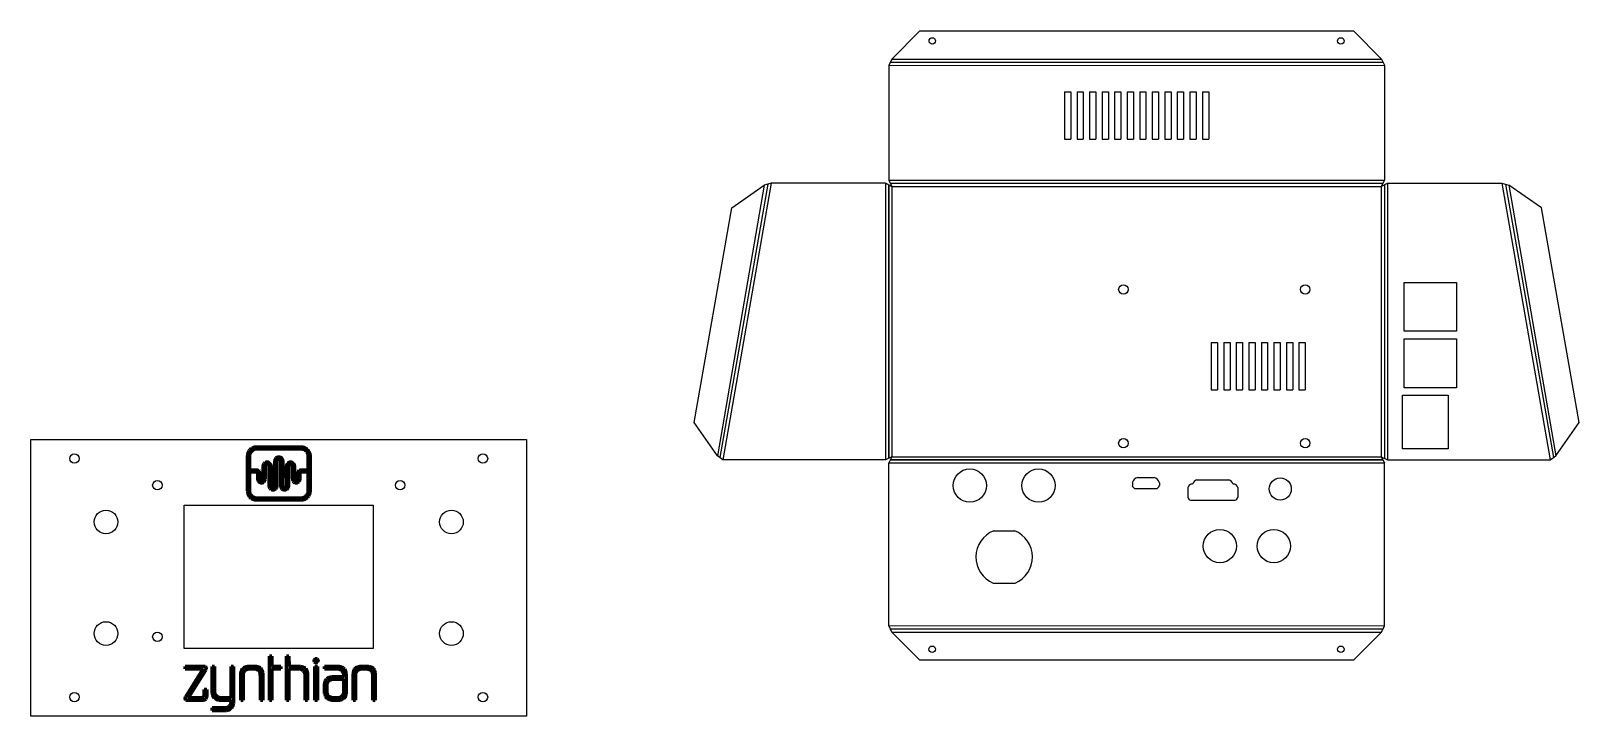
# Model space of a CAD drawing. Header units: millimetres. Extents: x 0 to 494, y 0 to 218.
import ezdxf

# ---------------------------------------------------------------- set-up
doc = ezdxf.new("R2010")
doc.units = ezdxf.units.MM
doc.layers.add('color#000000ff', color=7, linetype='Continuous', lineweight=100)
doc.layers.add('color#ffffffff', color=7, linetype='Continuous', lineweight=100)

msp = doc.modelspace()

# ---------------------------------------------------------------- linework, layer by layer
at = {"color": 1}
for p, q in [((274.55, 209.46), (273.6, 207.38)), ((273.6, 207.38), (431.69, 207.45)), ((274.55, 209.46), (430.73, 209.45)), ((430.73, 209.46), (431.69, 207.45)), ((431.69, 207.45), (431.69, 170.84)), ((273.6, 207.38), (273.6, 170.84)), ((329.64, 198.96), (329.64, 183.9)), ((329.64, 198.96), (331.64, 198.96)), ((331.64, 198.96), (331.64, 183.9)), ((333.64, 198.96), (333.64, 183.9)), ((333.64, 198.96), (335.64, 198.96)), ((335.64, 198.96), (335.64, 183.9)), ((337.64, 198.96), (337.64, 183.9)), ((337.64, 198.96), (339.64, 198.96)), ((339.64, 198.96), (339.64, 183.9)), ((341.64, 198.96), (341.64, 183.9)), ((341.64, 198.96), (343.64, 198.96)), ((343.64, 198.96), (343.64, 183.9)), ((345.64, 198.96), (345.64, 183.9)), ((345.64, 198.96), (347.64, 198.96)), ((347.64, 198.96), (347.64, 183.9)), ((349.64, 198.96), (349.64, 183.9)), ((349.64, 198.96), (351.64, 198.96)), ((351.64, 198.96), (351.64, 183.9)), ((353.64, 198.96), (353.64, 183.9)), ((353.64, 198.96), (355.64, 198.96)), ((355.64, 198.96), (355.64, 183.9)), ((357.64, 198.96), (357.64, 183.9)), ((357.64, 198.96), (359.64, 198.96)), ((359.64, 198.96), (359.64, 183.9)), ((361.64, 198.96), (361.64, 183.9)), ((361.64, 198.96), (363.64, 198.96)), ((363.64, 198.96), (363.64, 183.9)), ((365.64, 198.96), (365.64, 183.9)), ((365.64, 198.96), (367.64, 198.96)), ((367.64, 198.96), (367.64, 183.9)), ((369.64, 198.96), (369.64, 183.9)), ((369.64, 198.96), (371.64, 198.96)), ((371.64, 198.96), (371.64, 183.9)), ((373.64, 198.96), (373.64, 183.9)), ((373.64, 198.96), (375.64, 198.96)), ((375.64, 198.96), (375.64, 183.9)), ((329.64, 183.9), (331.64, 183.9)), ((333.64, 183.9), (335.64, 183.9)), ((337.64, 183.9), (339.64, 183.9)), ((341.64, 183.9), (343.64, 183.9)), ((345.64, 183.9), (347.64, 183.9)), ((349.64, 183.9), (351.64, 183.9)), ((353.64, 183.9), (355.64, 183.9)), ((357.64, 183.9), (359.64, 183.9)), ((361.64, 183.9), (363.64, 183.9)), ((365.64, 183.9), (367.64, 183.9)), ((369.64, 183.9), (371.64, 183.9)), ((373.64, 183.9), (375.64, 183.9)), ((233.86, 169.21), (218.96, 82.93)), ((236.1, 169.84), (220.72, 81.67)), ((223.53, 161.97), (233.86, 169.21)), ((236.11, 169.84), (233.86, 169.21)), ((272.6, 169.84), (236.11, 169.84)), ((272.6, 169.84), (272.6, 81.67)), ((274.6, 168.84), (272.6, 169.84)), ((272.6, 169.84), (274.6, 168.84)), ((273.6, 170.84), (431.69, 170.84)), ((273.6, 170.84), (274.6, 168.84)), ((274.6, 168.84), (430.69, 168.84)), ((274.6, 168.84), (274.6, 82.67)), ((431.69, 170.84), (430.69, 168.84)), ((430.69, 168.84), (432.69, 169.84)), ((430.69, 168.84), (430.69, 82.67)), ((432.69, 169.84), (469.17, 169.84)), ((432.69, 169.84), (432.69, 81.67)), ((469.17, 169.84), (471.43, 169.21)), ((469.17, 169.84), (484.56, 81.67)), ((481.76, 161.97), (471.43, 169.21)), ((471.43, 169.21), (486.33, 82.93)), ((211.52, 93.54), (223.53, 161.97)), ((493.77, 93.54), (481.76, 161.97)), ((376.44, 119.04), (376.44, 103.97)), ((376.44, 119.04), (378.44, 119.04)), ((378.44, 119.04), (378.44, 103.97)), ((380.44, 119.04), (380.44, 103.97)), ((380.44, 119.04), (382.44, 119.04)), ((382.44, 119.04), (382.44, 103.97)), ((384.44, 119.04), (384.44, 103.97)), ((384.44, 119.04), (386.44, 119.04)), ((386.44, 119.04), (386.44, 103.97)), ((388.44, 119.04), (388.44, 103.97)), ((388.44, 119.04), (390.44, 119.04)), ((390.44, 119.04), (390.44, 103.97)), ((392.44, 119.04), (392.44, 103.97)), ((392.44, 119.04), (394.44, 119.04)), ((394.44, 119.04), (394.44, 103.97)), ((396.44, 119.04), (396.44, 103.97)), ((396.44, 119.04), (398.44, 119.04)), ((398.44, 119.04), (398.44, 103.97)), ((400.44, 119.04), (400.44, 103.97)), ((400.44, 119.04), (402.44, 119.04)), ((402.44, 119.04), (402.44, 103.97)), ((404.44, 119.04), (404.44, 103.97)), ((404.44, 119.04), (406.44, 119.04)), ((406.44, 119.04), (406.44, 103.97)), ((376.44, 103.97), (378.44, 103.97)), ((380.44, 103.97), (382.44, 103.97)), ((384.44, 103.97), (386.44, 103.97)), ((388.44, 103.97), (390.44, 103.97)), ((392.44, 103.97), (394.44, 103.97)), ((396.44, 103.97), (398.44, 103.97)), ((400.44, 103.97), (402.44, 103.97)), ((404.44, 103.97), (406.44, 103.97)), ((218.96, 82.93), (211.52, 93.54)), ((486.33, 82.93), (493.77, 93.54)), ((220.72, 81.67), (218.96, 82.93)), ((272.6, 81.67), (220.72, 81.67)), ((274.6, 82.67), (272.6, 81.67)), ((274.6, 82.67), (273.6, 80.67)), ((273.6, 28.82), (273.6, 80.67)), ((273.6, 80.67), (431.69, 80.67)), ((274.6, 82.67), (430.69, 82.67)), ((430.69, 82.67), (431.69, 80.67)), ((430.69, 82.67), (432.69, 81.67)), ((431.69, 28.75), (431.69, 80.67)), ((432.69, 81.67), (484.56, 81.67)), ((484.56, 81.67), (486.33, 82.93)), ((351.29, 74.35), (351.29, 73.49)), ((352.94, 76.01), (358.25, 76.01)), ((359.9, 74.35), (359.9, 73.49)), ((371.8, 75.33), (382.11, 75.33)), ((352, 72.52), (359.18, 72.52)), ((368.98, 72.81), (368.98, 69.77)), ((384.93, 72.81), (384.93, 69.77)), ((369.87, 68.79), (384.02, 68.79)), ((307.08, 59.06), (313.74, 59.06)), ((306.91, 42.38), (313.9, 42.38)), ((274.55, 26.75), (273.6, 28.82)), ((273.6, 28.82), (431.69, 28.75)), ((274.55, 26.75), (430.73, 26.75)), ((430.73, 26.75), (431.69, 28.75))]:
    msp.add_line(p, q, dxfattribs=at)
at = {"color": 7}
for p, q in [((274.07, 208.42), (431.21, 208.45)), ((234.98, 169.52), (219.7, 82.4)), ((273.6, 169.34), (273.6, 82.17)), ((274.1, 169.84), (431.19, 169.84)), ((431.69, 169.34), (431.69, 82.17)), ((470.3, 169.52), (485.59, 82.4)), ((274.1, 81.67), (431.19, 81.67)), ((274.07, 27.79), (431.21, 27.82))]:
    msp.add_line(p, q, dxfattribs=at)
at = {"color": 1}
for points in [[(274.55, 209.46), (283.49, 218.4), (421.79, 218.4), (430.73, 209.46)], [(273.6, 82.17), (273.6, 169.34)], [(274.1, 169.84), (431.19, 169.84)], [(431.69, 169.34), (431.69, 82.17)], [(431.19, 81.67), (274.1, 81.67)], [(430.73, 26.75), (421.79, 17.81), (283.49, 17.81), (274.55, 26.75)]]:
    msp.add_lwpolyline(points, dxfattribs=at)
for points in [[(437.98, 138.24), (454.68, 138.24), (454.68, 122.68), (437.98, 122.68)], [(437.98, 120.22), (454.68, 120.22), (454.68, 104.66), (437.98, 104.66)], [(437.42, 102.27), (452.06, 102.27), (452.06, 85.18), (437.42, 85.18)], [(-0.01, 88.16), (158.08, 88.16), (158.08, -0.01), (-0.01, -0.01)], [(48.9, 67.19), (109.11, 67.19), (109.11, 21.47), (48.9, 21.47)]]:
    msp.add_lwpolyline(points, close=True, dxfattribs=at)
for centre, radius in [((287.49, 215.21), 1.04), ((417.8, 215.21), 1.04), ((348.43, 135.99), 1.51), ((406.43, 135.99), 1.51), ((348.43, 86.96), 1.51), ((406.43, 86.96), 1.51), ((13.86, 82.09), 1.5), ((144.16, 82.09), 1.5), ((40.3, 73.58), 1.5), ((117.71, 73.58), 1.5), ((299.44, 73.45), 5.3), ((321.37, 73.45), 5.3), ((398.46, 72.39), 3.53), ((23.92, 61.86), 3.77), ((134.1, 61.86), 3.77), ((379.21, 54.17), 5.3), ((396.41, 54.17), 5.3), ((23.92, 26.29), 3.77), ((134.1, 26.29), 3.77), ((40.3, 25.27), 1.5), ((287.47, 21.27), 1.04), ((417.77, 21.27), 1.04), ((13.86, 6.04), 1.5), ((144.16, 6.04), 1.5)]:
    msp.add_circle(centre, radius, dxfattribs=at)
for centre, radius, start, end in [((353.46, 73.84), 2.24, 103.4818, 166.8424), ((357.72, 73.84), 2.24, 13.1576, 76.5182), ((373.28, 72.53), 3.16, 117.8774, 153.4259), ((380.63, 72.53), 3.16, 26.5741, 62.1226), ((352.63, 73.74), 1.37, 190.4857, 242.5778), ((358.55, 73.74), 1.37, 297.4222, 349.5143), ((370.38, 72.52), 1.43, 86.8835, 168.159), ((370.21, 69.99), 1.25, 190.1588, 254.2253), ((383.54, 72.52), 1.43, 11.841, 93.1165), ((383.71, 69.99), 1.25, 285.7747, 349.8412), ((310.41, 50.68), 9.01, 111.6854, 247.1796), ((310.41, 50.68), 9.01, 292.8204, 68.3146)]:
    msp.add_arc(centre, radius, start, end, dxfattribs=at)
at = {"layer": 'color#000000ff'}
for p, q in [((69.31, 83.99), (69.29, 83.93)), ((69.33, 84.05), (69.31, 83.99)), ((69.36, 84.11), (69.33, 84.05)), ((69.39, 84.16), (69.36, 84.11)), ((69.42, 84.22), (69.39, 84.16)), ((69.45, 84.28), (69.42, 84.22)), ((69.48, 84.33), (69.45, 84.28)), ((69.51, 84.39), (69.48, 84.33)), ((69.54, 84.44), (69.51, 84.39)), ((69.58, 84.49), (69.54, 84.44)), ((69.61, 84.55), (69.58, 84.49)), ((69.65, 84.6), (69.61, 84.55)), ((69.7, 84.66), (69.65, 84.6)), ((69.75, 84.72), (69.7, 84.66)), ((69.8, 84.79), (69.75, 84.72)), ((69.85, 84.84), (69.8, 84.79)), ((69.91, 84.9), (69.85, 84.84)), ((69.97, 84.96), (69.91, 84.9)), ((69.93, 83.92), (69.96, 83.96)), ((69.96, 83.96), (69.98, 84.01)), ((70.02, 85.01), (69.97, 84.96)), ((69.98, 84.01), (70.01, 84.05)), ((70.01, 84.05), (70.03, 84.09)), ((70.08, 85.07), (70.02, 85.01)), ((70.03, 84.09), (70.06, 84.13)), ((70.06, 84.13), (70.09, 84.18)), ((70.14, 85.12), (70.08, 85.07)), ((70.09, 84.18), (70.12, 84.22)), ((70.12, 84.22), (70.15, 84.26)), ((70.21, 85.17), (70.14, 85.12)), ((70.15, 84.26), (70.19, 84.32)), ((70.19, 84.32), (70.24, 84.37)), ((70.27, 85.21), (70.21, 85.17)), ((70.24, 84.37), (70.29, 84.43)), ((70.34, 85.26), (70.27, 85.21)), ((70.29, 84.43), (70.34, 84.48)), ((70.4, 85.3), (70.34, 85.26)), ((70.34, 84.48), (70.39, 84.53)), ((70.39, 84.53), (70.44, 84.58)), ((70.47, 85.35), (70.4, 85.3)), ((70.44, 84.58), (70.5, 84.63)), ((70.54, 85.39), (70.47, 85.35)), ((70.5, 84.63), (70.55, 84.67)), ((70.61, 85.42), (70.54, 85.39)), ((70.55, 84.67), (70.61, 84.72)), ((70.68, 85.46), (70.61, 85.42)), ((70.61, 84.72), (70.67, 84.76)), ((70.67, 84.76), (70.73, 84.8)), ((70.75, 85.49), (70.68, 85.46)), ((70.73, 84.8), (70.79, 84.84)), ((70.83, 85.53), (70.75, 85.49)), ((70.79, 84.84), (70.86, 84.87)), ((70.9, 85.56), (70.83, 85.53)), ((70.86, 84.87), (70.92, 84.91)), ((70.97, 85.58), (70.9, 85.56)), ((70.92, 84.91), (70.98, 84.94)), ((71.05, 85.61), (70.97, 85.58)), ((70.98, 84.94), (71.05, 84.97)), ((71.13, 85.63), (71.05, 85.61)), ((71.05, 84.97), (71.12, 85)), ((71.12, 85), (71.18, 85.03)), ((71.2, 85.66), (71.13, 85.63)), ((71.18, 85.03), (71.25, 85.05)), ((71.28, 85.67), (71.2, 85.66)), ((71.25, 85.05), (71.32, 85.08)), ((71.36, 85.69), (71.28, 85.67)), ((71.32, 85.08), (71.39, 85.1)), ((71.44, 85.71), (71.36, 85.69)), ((71.39, 85.1), (71.46, 85.11)), ((71.51, 85.72), (71.44, 85.71)), ((71.46, 85.11), (71.53, 85.13)), ((71.59, 85.73), (71.51, 85.72)), ((71.53, 85.13), (71.6, 85.14)), ((71.99, 85.75), (71.59, 85.73)), ((71.6, 85.14), (71.68, 85.15)), ((71.68, 85.15), (71.75, 85.16)), ((71.75, 85.16), (71.82, 85.17)), ((71.82, 85.17), (71.89, 85.17)), ((71.89, 85.17), (71.97, 85.17)), ((71.97, 85.17), (86.13, 85.17)), ((86.16, 85.75), (71.99, 85.75)), ((86.13, 85.17), (86.17, 85.17)), ((86.24, 85.75), (86.16, 85.75)), ((86.17, 85.17), (86.21, 85.17)), ((86.21, 85.17), (86.25, 85.17)), ((86.31, 85.75), (86.24, 85.75)), ((86.25, 85.17), (86.29, 85.17)), ((86.29, 85.17), (86.33, 85.16)), ((86.39, 85.74), (86.31, 85.75)), ((86.33, 85.16), (86.37, 85.16)), ((86.37, 85.16), (86.41, 85.16)), ((86.47, 85.73), (86.39, 85.74)), ((86.41, 85.16), (86.45, 85.15)), ((86.45, 85.15), (86.48, 85.14)), ((86.54, 85.73), (86.47, 85.73)), ((86.48, 85.14), (86.52, 85.14)), ((86.52, 85.14), (86.56, 85.13)), ((86.62, 85.72), (86.54, 85.73)), ((86.56, 85.13), (86.6, 85.12)), ((86.6, 85.12), (86.64, 85.11)), ((86.69, 85.7), (86.62, 85.72)), ((86.64, 85.11), (86.68, 85.11)), ((86.68, 85.11), (86.72, 85.1)), ((86.77, 85.69), (86.69, 85.7)), ((86.72, 85.1), (86.75, 85.09)), ((86.75, 85.09), (86.79, 85.07)), ((86.84, 85.67), (86.77, 85.69)), ((86.79, 85.07), (86.83, 85.06)), ((86.83, 85.06), (86.87, 85.05)), ((86.92, 85.65), (86.84, 85.67)), ((86.87, 85.05), (86.9, 85.04)), ((86.9, 85.04), (86.94, 85.02)), ((86.99, 85.63), (86.92, 85.65)), ((86.94, 85.02), (86.98, 85.01)), ((86.98, 85.01), (87.01, 84.99)), ((87.06, 85.61), (86.99, 85.63)), ((87.01, 84.99), (87.05, 84.98)), ((87.05, 84.98), (87.08, 84.96)), ((87.14, 85.58), (87.06, 85.61)), ((87.08, 84.96), (87.12, 84.94)), ((87.12, 84.94), (87.16, 84.93)), ((87.21, 85.56), (87.14, 85.58)), ((87.16, 84.93), (87.19, 84.91)), ((87.19, 84.91), (87.22, 84.89)), ((87.28, 85.53), (87.21, 85.56)), ((87.22, 84.89), (87.3, 84.85)), ((87.35, 85.5), (87.28, 85.53)), ((87.3, 84.85), (87.37, 84.8)), ((87.42, 85.46), (87.35, 85.5)), ((87.37, 84.8), (87.45, 84.75)), ((87.49, 85.43), (87.42, 85.46)), ((87.45, 84.75), (87.52, 84.7)), ((87.56, 85.39), (87.49, 85.43)), ((87.52, 84.7), (87.59, 84.65)), ((87.62, 85.36), (87.56, 85.39)), ((87.59, 84.65), (87.65, 84.59)), ((87.69, 85.32), (87.62, 85.36)), ((87.65, 84.59), (87.72, 84.53)), ((87.75, 85.27), (87.69, 85.32)), ((87.72, 84.53), (87.78, 84.47)), ((87.82, 85.23), (87.75, 85.27)), ((87.78, 84.47), (87.84, 84.41)), ((87.88, 85.18), (87.82, 85.23)), ((87.84, 84.41), (87.89, 84.34)), ((87.94, 85.14), (87.88, 85.18)), ((87.89, 84.34), (87.95, 84.28)), ((88, 85.09), (87.94, 85.14)), ((87.95, 84.28), (88, 84.21)), ((88.06, 85.04), (88, 85.09)), ((88, 84.21), (88.05, 84.13)), ((88.05, 84.13), (88.09, 84.06)), ((88.11, 84.99), (88.06, 85.04)), ((88.09, 84.06), (88.14, 83.99)), ((88.17, 84.93), (88.11, 84.99)), ((88.14, 83.99), (88.18, 83.91)), ((88.2, 84.9), (88.17, 84.93)), ((88.23, 84.87), (88.2, 84.9)), ((88.26, 84.83), (88.23, 84.87)), ((88.3, 84.8), (88.26, 84.83)), ((88.33, 84.76), (88.3, 84.8)), ((88.36, 84.73), (88.33, 84.76)), ((88.39, 84.69), (88.36, 84.73)), ((88.42, 84.65), (88.39, 84.69)), ((88.44, 84.62), (88.42, 84.65)), ((88.47, 84.58), (88.44, 84.62)), ((88.5, 84.54), (88.47, 84.58)), ((88.53, 84.5), (88.5, 84.54)), ((88.55, 84.46), (88.53, 84.5)), ((88.58, 84.42), (88.55, 84.46)), ((88.6, 84.39), (88.58, 84.42)), ((88.62, 84.34), (88.6, 84.39)), ((88.65, 84.3), (88.62, 84.34)), ((88.67, 84.26), (88.65, 84.3)), ((88.69, 84.22), (88.67, 84.26)), ((88.71, 84.18), (88.69, 84.22)), ((88.73, 84.14), (88.71, 84.18)), ((88.75, 84.1), (88.73, 84.14)), ((88.77, 84.05), (88.75, 84.1)), ((88.79, 84.01), (88.77, 84.05)), ((88.81, 83.97), (88.79, 84.01)), ((88.83, 83.92), (88.81, 83.97)), ((69.11, 83.13), (69.1, 83.06)), ((69.1, 83.06), (69.1, 83)), ((69.1, 83), (69.1, 82.94)), ((69.1, 82.94), (69.1, 82.87)), ((69.1, 82.87), (69.1, 72.15)), ((69.12, 83.25), (69.11, 83.19)), ((69.11, 83.19), (69.11, 83.13)), ((69.13, 83.32), (69.12, 83.25)), ((69.14, 83.38), (69.13, 83.32)), ((69.15, 83.44), (69.14, 83.38)), ((69.16, 83.5), (69.15, 83.44)), ((69.18, 83.57), (69.16, 83.5)), ((69.19, 83.63), (69.18, 83.57)), ((69.21, 83.69), (69.19, 83.63)), ((69.23, 83.75), (69.21, 83.69)), ((69.24, 83.81), (69.23, 83.75)), ((69.26, 83.87), (69.24, 83.81)), ((69.29, 83.93), (69.26, 83.87)), ((69.68, 83), (69.69, 83.05)), ((69.68, 82.95), (69.68, 83)), ((69.68, 82.9), (69.68, 82.95)), ((69.68, 78.39), (69.68, 82.9)), ((69.69, 83.1), (69.7, 83.15)), ((69.69, 83.05), (69.69, 83.1)), ((69.7, 83.2), (69.71, 83.25)), ((69.7, 83.15), (69.7, 83.2)), ((69.71, 83.25), (69.72, 83.3)), ((69.72, 83.3), (69.73, 83.35)), ((69.73, 83.35), (69.74, 83.4)), ((69.74, 83.4), (69.75, 83.45)), ((69.75, 83.45), (69.77, 83.5)), ((69.77, 83.5), (69.78, 83.54)), ((69.78, 83.54), (69.8, 83.59)), ((69.8, 83.59), (69.81, 83.64)), ((69.81, 83.64), (69.83, 83.69)), ((69.83, 83.69), (69.85, 83.73)), ((69.85, 83.73), (69.87, 83.78)), ((69.87, 83.78), (69.89, 83.83)), ((69.89, 83.83), (69.91, 83.87)), ((69.91, 83.87), (69.93, 83.92)), ((74.07, 79.67), (74.06, 79.49)), ((74.06, 79.49), (74.06, 75.61)), ((74.08, 79.7), (74.07, 79.67)), ((74.09, 79.81), (74.08, 79.78)), ((74.08, 79.78), (74.08, 79.74)), ((74.08, 79.74), (74.08, 79.7)), ((74.1, 79.88), (74.09, 79.85)), ((74.09, 79.85), (74.09, 79.81)), ((74.11, 79.92), (74.1, 79.88)), ((74.12, 79.95), (74.11, 79.92)), ((74.13, 79.99), (74.12, 79.95)), ((74.14, 80.02), (74.13, 79.99)), ((74.15, 80.06), (74.14, 80.02)), ((74.16, 80.09), (74.15, 80.06)), ((74.17, 80.13), (74.16, 80.09)), ((74.18, 80.16), (74.17, 80.13)), ((74.2, 80.2), (74.18, 80.16)), ((74.21, 80.23), (74.2, 80.2)), ((74.23, 80.26), (74.21, 80.23)), ((74.25, 80.29), (74.23, 80.26)), ((74.26, 80.33), (74.25, 80.29)), ((74.28, 80.36), (74.26, 80.33)), ((74.3, 80.39), (74.28, 80.36)), ((74.32, 80.42), (74.3, 80.39)), ((74.34, 80.45), (74.32, 80.42)), ((74.36, 80.48), (74.34, 80.45)), ((74.39, 80.51), (74.36, 80.48)), ((74.41, 80.54), (74.39, 80.51)), ((74.43, 80.56), (74.41, 80.54)), ((74.46, 80.59), (74.43, 80.56)), ((74.48, 80.62), (74.46, 80.59)), ((74.51, 80.64), (74.48, 80.62)), ((74.53, 80.66), (74.51, 80.64)), ((74.55, 80.68), (74.53, 80.66)), ((74.58, 80.7), (74.55, 80.68)), ((74.6, 80.72), (74.58, 80.7)), ((74.63, 80.73), (74.6, 80.72)), ((74.65, 80.75), (74.63, 80.73)), ((74.68, 80.77), (74.65, 80.75)), ((74.65, 79.65), (74.66, 79.67)), ((74.65, 79.62), (74.65, 79.65)), ((74.65, 79.59), (74.65, 79.62)), ((74.65, 79.57), (74.65, 79.59)), ((74.65, 79.54), (74.65, 79.57)), ((74.65, 79.51), (74.65, 79.54)), ((74.65, 75.66), (74.65, 79.51)), ((74.66, 79.7), (74.67, 79.73)), ((74.66, 79.67), (74.66, 79.7)), ((74.67, 79.76), (74.68, 79.78)), ((74.67, 79.73), (74.67, 79.76)), ((74.71, 80.78), (74.68, 80.77)), ((74.68, 79.78), (74.69, 79.81)), ((74.69, 79.84), (74.7, 79.86)), ((74.69, 79.81), (74.69, 79.84)), ((74.7, 79.86), (74.71, 79.89)), ((74.73, 80.8), (74.71, 80.78)), ((74.71, 79.89), (74.72, 79.92)), ((74.72, 79.92), (74.73, 79.94)), ((74.76, 80.81), (74.73, 80.8)), ((74.73, 79.94), (74.74, 79.97)), ((74.74, 79.97), (74.76, 79.99)), ((74.79, 80.83), (74.76, 80.81)), ((74.76, 79.99), (74.77, 80.01)), ((74.77, 80.01), (74.78, 80.04)), ((74.78, 80.04), (74.8, 80.06)), ((74.82, 80.84), (74.79, 80.83)), ((74.8, 80.06), (74.81, 80.08)), ((74.81, 80.08), (74.83, 80.11)), ((74.85, 80.85), (74.82, 80.84)), ((74.83, 80.11), (74.85, 80.13)), ((74.88, 80.87), (74.85, 80.85)), ((74.85, 80.13), (74.87, 80.15)), ((74.87, 80.15), (74.88, 80.17)), ((74.9, 80.88), (74.88, 80.87)), ((74.88, 80.17), (74.9, 80.19)), ((74.93, 80.89), (74.9, 80.88)), ((74.9, 80.19), (74.92, 80.21)), ((74.92, 80.21), (74.95, 80.22)), ((74.96, 80.9), (74.93, 80.89)), ((74.95, 80.22), (74.97, 80.24)), ((74.99, 80.91), (74.96, 80.9)), ((74.97, 80.24), (75, 80.26)), ((75.02, 80.91), (74.99, 80.91)), ((75, 80.26), (75.03, 80.28)), ((75.05, 80.92), (75.02, 80.91)), ((75.03, 80.28), (75.05, 80.29)), ((75.09, 80.93), (75.05, 80.92)), ((75.05, 80.29), (75.08, 80.3)), ((75.08, 80.3), (75.11, 80.31)), ((75.12, 80.93), (75.09, 80.93)), ((75.11, 80.31), (75.14, 80.32)), ((75.15, 80.94), (75.12, 80.93)), ((75.14, 80.32), (75.17, 80.33)), ((75.18, 80.94), (75.15, 80.94)), ((75.17, 80.33), (75.21, 80.33)), ((75.21, 80.94), (75.18, 80.94)), ((75.24, 80.94), (75.21, 80.94)), ((75.21, 80.33), (75.24, 80.34)), ((75.27, 80.94), (75.24, 80.94)), ((75.24, 80.34), (75.29, 80.34)), ((75.3, 80.94), (75.27, 80.94)), ((75.29, 80.34), (75.33, 80.34)), ((75.33, 80.94), (75.3, 80.94)), ((75.35, 80.94), (75.33, 80.94)), ((75.33, 80.34), (75.38, 80.33)), ((75.37, 80.94), (75.35, 80.94)), ((75.42, 80.94), (75.37, 80.94)), ((75.38, 80.33), (75.4, 80.33)), ((75.4, 80.33), (75.43, 80.32)), ((75.46, 80.94), (75.42, 80.94)), ((75.43, 80.32), (75.45, 80.32)), ((75.45, 80.32), (75.47, 80.31)), ((75.51, 80.93), (75.46, 80.94)), ((75.47, 80.31), (75.5, 80.3)), ((75.5, 80.3), (75.52, 80.29)), ((75.55, 80.92), (75.51, 80.93)), ((75.52, 80.29), (75.54, 80.28)), ((75.54, 80.28), (75.56, 80.27)), ((75.59, 80.91), (75.55, 80.92)), ((75.56, 80.27), (75.58, 80.26)), ((75.58, 80.26), (75.6, 80.24)), ((75.64, 80.9), (75.59, 80.91)), ((75.6, 80.24), (75.62, 80.23)), ((75.62, 80.23), (75.64, 80.22)), ((75.7, 80.88), (75.64, 80.9)), ((75.64, 80.22), (75.66, 80.2)), ((75.66, 80.2), (75.68, 80.18)), ((75.68, 80.18), (75.7, 80.17)), ((75.77, 80.85), (75.7, 80.88)), ((75.7, 80.17), (75.72, 80.15)), ((75.72, 80.15), (75.73, 80.13)), ((75.73, 80.13), (75.75, 80.12)), ((75.75, 80.12), (75.77, 80.1)), ((75.85, 80.82), (75.77, 80.85)), ((75.77, 80.1), (75.78, 80.08)), ((75.78, 80.08), (75.8, 80.06)), ((75.8, 80.06), (75.81, 80.04)), ((75.81, 80.04), (75.82, 80.02)), ((75.82, 80.02), (75.84, 80)), ((75.84, 80), (75.85, 79.98)), ((75.93, 80.77), (75.85, 80.82)), ((75.85, 79.98), (75.86, 79.95)), ((75.86, 79.95), (75.87, 79.93)), ((75.87, 79.93), (75.88, 79.91)), ((75.88, 79.91), (75.89, 79.89)), ((75.89, 79.89), (75.9, 79.87)), ((75.9, 79.87), (75.91, 79.85)), ((75.91, 79.85), (75.91, 79.83)), ((75.91, 79.83), (75.92, 79.8)), ((75.92, 79.8), (75.93, 79.78)), ((75.95, 80.76), (75.93, 80.77)), ((75.93, 79.78), (75.94, 79.74)), ((75.94, 79.74), (75.95, 79.7)), ((75.98, 80.74), (75.95, 80.76)), ((75.95, 79.7), (75.96, 79.65)), ((75.96, 79.65), (75.97, 79.59)), ((75.97, 79.59), (75.97, 79.5)), ((75.97, 79.5), (75.98, 79.26)), ((76.01, 80.72), (75.98, 80.74)), ((75.98, 79.26), (75.98, 73.43)), ((76.03, 80.71), (76.01, 80.72)), ((76.05, 80.69), (76.03, 80.71)), ((76.08, 80.67), (76.05, 80.69)), ((76.1, 80.65), (76.08, 80.67)), ((76.12, 80.63), (76.1, 80.65)), ((76.15, 80.61), (76.12, 80.63)), ((76.17, 80.58), (76.15, 80.61)), ((76.19, 80.56), (76.17, 80.58)), ((76.21, 80.54), (76.19, 80.56)), ((76.23, 80.52), (76.21, 80.54)), ((76.25, 80.49), (76.23, 80.52)), ((76.27, 80.47), (76.25, 80.49)), ((76.29, 80.45), (76.27, 80.47)), ((76.31, 80.42), (76.29, 80.45)), ((76.32, 80.4), (76.31, 80.42)), ((76.34, 80.37), (76.32, 80.4)), ((76.36, 80.34), (76.34, 80.37)), ((76.37, 80.32), (76.36, 80.34)), ((76.39, 80.29), (76.37, 80.32)), ((76.4, 80.26), (76.39, 80.29)), ((76.42, 80.24), (76.4, 80.26)), ((76.43, 80.21), (76.42, 80.24)), ((76.45, 80.18), (76.43, 80.21)), ((76.46, 80.15), (76.45, 80.18)), ((76.47, 80.12), (76.46, 80.15)), ((76.48, 80.1), (76.47, 80.12)), ((76.49, 80.06), (76.48, 80.1)), ((76.5, 80.02), (76.49, 80.06)), ((76.52, 79.98), (76.5, 80.02)), ((76.53, 79.94), (76.52, 79.98)), ((76.53, 79.9), (76.53, 79.94)), ((76.54, 79.86), (76.53, 79.9)), ((76.55, 79.82), (76.54, 79.86)), ((76.56, 79.78), (76.55, 79.82)), ((76.56, 79.75), (76.56, 79.78)), ((76.57, 79.71), (76.56, 79.75)), ((76.57, 79.67), (76.57, 79.71)), ((76.58, 79.63), (76.57, 79.67)), ((76.58, 79.55), (76.58, 79.63)), ((76.58, 79.47), (76.58, 79.55)), ((76.59, 79.39), (76.58, 79.47)), ((76.58, 78.94), (76.59, 79.39)), ((77.83, 81.43), (77.82, 81.39)), ((77.82, 81.39), (77.82, 81.35)), ((77.82, 81.35), (77.82, 81.31)), ((77.82, 81.31), (77.82, 73.5)), ((77.84, 81.51), (77.83, 81.47)), ((77.83, 81.47), (77.83, 81.43)), ((77.85, 81.6), (77.84, 81.56)), ((77.84, 81.56), (77.84, 81.51)), ((77.86, 81.64), (77.85, 81.6)), ((77.87, 81.68), (77.86, 81.64)), ((77.89, 81.72), (77.87, 81.68)), ((77.9, 81.76), (77.89, 81.72)), ((77.91, 81.8), (77.9, 81.76)), ((77.93, 81.84), (77.91, 81.8)), ((77.95, 81.87), (77.93, 81.84)), ((77.96, 81.91), (77.95, 81.87)), ((77.98, 81.95), (77.96, 81.91)), ((78, 81.98), (77.98, 81.95)), ((78.03, 82.02), (78, 81.98)), ((78.05, 82.05), (78.03, 82.02)), ((78.07, 82.09), (78.05, 82.05)), ((78.1, 82.12), (78.07, 82.09)), ((78.13, 82.15), (78.1, 82.12)), ((78.15, 82.18), (78.13, 82.15)), ((78.18, 82.21), (78.15, 82.18)), ((78.21, 82.24), (78.18, 82.21)), ((78.24, 82.27), (78.21, 82.24)), ((78.28, 82.29), (78.24, 82.27)), ((78.31, 82.32), (78.28, 82.29)), ((78.34, 82.34), (78.31, 82.32)), ((78.4, 82.38), (78.34, 82.34)), ((78.45, 82.41), (78.4, 82.38)), ((78.41, 81.38), (78.42, 81.42)), ((78.41, 81.33), (78.41, 81.38)), ((78.41, 75.09), (78.41, 81.33)), ((78.42, 81.46), (78.43, 81.5)), ((78.42, 81.42), (78.42, 81.46)), ((78.43, 81.5), (78.45, 81.53)), ((78.51, 82.43), (78.45, 82.41)), ((78.45, 81.53), (78.46, 81.57)), ((78.46, 81.57), (78.48, 81.61)), ((78.48, 81.61), (78.5, 81.64)), ((78.5, 81.64), (78.52, 81.67)), ((78.56, 82.46), (78.51, 82.43)), ((78.52, 81.67), (78.55, 81.7)), ((78.55, 81.7), (78.57, 81.73)), ((78.62, 82.48), (78.56, 82.46)), ((78.57, 81.73), (78.6, 81.76)), ((78.6, 81.76), (78.63, 81.79)), ((78.68, 82.5), (78.62, 82.48)), ((78.63, 81.79), (78.66, 81.81)), ((78.66, 81.81), (78.7, 81.84)), ((78.74, 82.51), (78.68, 82.5)), ((78.7, 81.84), (78.73, 81.86)), ((78.73, 81.86), (78.76, 81.88)), ((78.8, 82.53), (78.74, 82.51)), ((78.76, 81.88), (78.8, 81.9)), ((78.86, 82.54), (78.8, 82.53)), ((78.8, 81.9), (78.84, 81.91)), ((78.84, 81.91), (78.88, 81.92)), ((78.93, 82.54), (78.86, 82.54)), ((78.88, 81.92), (78.92, 81.93)), ((78.92, 81.93), (78.95, 81.94)), ((78.99, 82.55), (78.93, 82.54)), ((78.95, 81.94), (78.99, 81.95)), ((79.05, 82.55), (78.99, 82.55)), ((78.99, 81.95), (79.03, 81.95)), ((79.03, 81.95), (79.07, 81.95)), ((79.11, 82.55), (79.05, 82.55)), ((79.07, 81.95), (79.11, 81.95)), ((79.18, 82.54), (79.11, 82.55)), ((79.11, 81.95), (79.15, 81.94)), ((79.15, 81.94), (79.19, 81.93)), ((79.24, 82.54), (79.18, 82.54)), ((79.19, 81.93), (79.23, 81.92)), ((79.23, 81.92), (79.25, 81.91)), ((79.3, 82.53), (79.24, 82.54)), ((79.25, 81.91), (79.27, 81.91)), ((79.27, 81.91), (79.29, 81.9)), ((79.29, 81.9), (79.31, 81.89)), ((79.36, 82.52), (79.3, 82.53)), ((79.31, 81.89), (79.33, 81.88)), ((79.33, 81.88), (79.35, 81.87)), ((79.35, 81.87), (79.37, 81.86)), ((79.42, 82.5), (79.36, 82.52)), ((79.37, 81.86), (79.39, 81.85)), ((79.39, 81.85), (79.41, 81.84)), ((79.41, 81.84), (79.43, 81.83)), ((79.48, 82.48), (79.42, 82.5)), ((79.43, 81.83), (79.44, 81.82)), ((79.44, 81.82), (79.46, 81.81)), ((79.46, 81.81), (79.48, 81.79)), ((79.54, 82.46), (79.48, 82.48)), ((79.48, 81.79), (79.5, 81.78)), ((79.5, 81.78), (79.51, 81.76)), ((79.51, 81.76), (79.53, 81.75)), ((79.53, 81.75), (79.54, 81.73)), ((79.59, 82.44), (79.54, 82.46)), ((79.54, 81.73), (79.56, 81.72)), ((79.56, 81.72), (79.57, 81.7)), ((79.57, 81.7), (79.58, 81.68)), ((79.58, 81.68), (79.59, 81.67)), ((79.65, 82.41), (79.59, 82.44)), ((79.59, 81.67), (79.61, 81.65)), ((79.61, 81.65), (79.62, 81.63)), ((79.62, 81.63), (79.63, 81.61)), ((79.63, 81.61), (79.64, 81.59)), ((79.64, 81.59), (79.64, 81.57)), ((79.64, 81.57), (79.65, 81.55)), ((79.7, 82.38), (79.65, 82.41)), ((79.65, 81.55), (79.66, 81.53)), ((79.66, 81.53), (79.67, 81.51)), ((79.67, 81.51), (79.68, 81.45)), ((79.68, 81.45), (79.7, 81.2)), ((79.76, 82.35), (79.7, 82.38)), ((79.7, 81.2), (79.7, 73.45)), ((79.81, 82.31), (79.76, 82.35)), ((79.86, 82.27), (79.81, 82.31)), ((79.9, 82.23), (79.86, 82.27)), ((79.95, 82.19), (79.9, 82.23)), ((79.99, 82.14), (79.95, 82.19)), ((80.01, 82.12), (79.99, 82.14)), ((80.03, 82.09), (80.01, 82.12)), ((80.05, 82.07), (80.03, 82.09)), ((80.07, 82.04), (80.05, 82.07)), ((80.09, 82.01), (80.07, 82.04)), ((80.11, 81.98), (80.09, 82.01)), ((80.12, 81.95), (80.11, 81.98)), ((80.14, 81.92), (80.12, 81.95)), ((80.15, 81.89), (80.14, 81.92)), ((80.17, 81.87), (80.15, 81.89)), ((80.18, 81.83), (80.17, 81.87)), ((80.19, 81.8), (80.18, 81.83)), ((80.2, 81.77), (80.19, 81.8)), ((80.22, 81.74), (80.2, 81.77)), ((80.23, 81.71), (80.22, 81.74)), ((80.24, 81.68), (80.23, 81.71)), ((80.24, 81.65), (80.24, 81.68)), ((80.25, 81.62), (80.24, 81.65)), ((80.26, 81.58), (80.25, 81.62)), ((80.27, 81.55), (80.26, 81.58)), ((80.27, 81.52), (80.27, 81.55)), ((80.28, 81.49), (80.27, 81.52)), ((80.28, 81.45), (80.28, 81.49)), ((80.29, 81.42), (80.28, 81.45)), ((80.29, 81.39), (80.29, 81.42)), ((80.29, 81.35), (80.29, 81.39)), ((80.3, 81.32), (80.29, 81.35)), ((80.3, 81.29), (80.3, 81.32)), ((80.3, 81.26), (80.3, 81.29)), ((80.3, 73.56), (80.3, 81.26)), ((81.53, 79.54), (81.52, 79.48)), ((81.52, 79.48), (81.53, 79.41)), ((81.54, 79.68), (81.53, 79.64)), ((81.53, 79.64), (81.53, 79.61)), ((81.53, 79.61), (81.53, 79.58)), ((81.53, 79.58), (81.53, 79.54)), ((81.53, 79.41), (81.53, 77.56)), ((81.55, 79.78), (81.54, 79.74)), ((81.54, 79.74), (81.54, 79.71)), ((81.54, 79.71), (81.54, 79.68)), ((81.56, 79.84), (81.55, 79.81)), ((81.55, 79.81), (81.55, 79.78)), ((81.57, 79.88), (81.56, 79.84)), ((81.58, 79.94), (81.57, 79.91)), ((81.57, 79.91), (81.57, 79.88)), ((81.59, 79.98), (81.58, 79.94)), ((81.6, 80.01), (81.59, 79.98)), ((81.61, 80.04), (81.6, 80.01)), ((81.62, 80.07), (81.61, 80.04)), ((81.63, 80.1), (81.62, 80.07)), ((81.65, 80.13), (81.63, 80.1)), ((81.66, 80.17), (81.65, 80.13)), ((81.67, 80.2), (81.66, 80.17)), ((81.69, 80.23), (81.67, 80.2)), ((81.7, 80.26), (81.69, 80.23)), ((81.72, 80.29), (81.7, 80.26)), ((81.73, 80.32), (81.72, 80.29)), ((81.75, 80.35), (81.73, 80.32)), ((81.77, 80.38), (81.75, 80.35)), ((81.8, 80.42), (81.77, 80.38)), ((81.82, 80.46), (81.8, 80.42)), ((81.85, 80.49), (81.82, 80.46)), ((81.88, 80.52), (81.85, 80.49)), ((81.91, 80.56), (81.88, 80.52)), ((81.94, 80.59), (81.91, 80.56)), ((81.97, 80.62), (81.94, 80.59)), ((82.01, 80.65), (81.97, 80.62)), ((82.04, 80.68), (82.01, 80.65)), ((82.08, 80.7), (82.04, 80.68)), ((82.11, 80.73), (82.08, 80.7)), ((82.15, 80.75), (82.11, 80.73)), ((82.14, 79.54), (82.15, 79.59)), ((82.14, 79.49), (82.14, 79.54)), ((82.14, 73.58), (82.14, 79.49)), ((82.19, 80.78), (82.15, 80.75)), ((82.15, 79.64), (82.16, 79.69)), ((82.15, 79.59), (82.15, 79.64)), ((82.16, 79.71), (82.17, 79.74)), ((82.16, 79.69), (82.16, 79.71)), ((82.17, 79.74), (82.18, 79.76)), ((82.18, 79.79), (82.19, 79.81)), ((82.18, 79.76), (82.18, 79.79)), ((82.23, 80.8), (82.19, 80.78)), ((82.19, 79.81), (82.2, 79.84)), ((82.2, 79.84), (82.21, 79.86)), ((82.21, 79.86), (82.22, 79.89)), ((82.22, 79.89), (82.23, 79.91)), ((82.27, 80.82), (82.23, 80.8)), ((82.23, 79.91), (82.24, 79.93)), ((82.24, 79.93), (82.25, 79.96)), ((82.25, 79.96), (82.26, 79.98)), ((82.26, 79.98), (82.27, 80)), ((82.31, 80.84), (82.27, 80.82)), ((82.27, 80), (82.29, 80.02)), ((82.29, 80.02), (82.3, 80.04)), ((82.3, 80.04), (82.32, 80.06)), ((82.35, 80.86), (82.31, 80.84)), ((82.32, 80.06), (82.33, 80.08)), ((82.33, 80.08), (82.35, 80.1)), ((82.39, 80.87), (82.35, 80.86)), ((82.35, 80.1), (82.36, 80.12)), ((82.36, 80.12), (82.38, 80.14)), ((82.38, 80.14), (82.4, 80.16)), ((82.43, 80.89), (82.39, 80.87)), ((82.4, 80.16), (82.41, 80.17)), ((82.41, 80.17), (82.43, 80.19)), ((82.47, 80.9), (82.43, 80.89)), ((82.43, 80.19), (82.44, 80.2)), ((82.44, 80.2), (82.46, 80.21)), ((82.46, 80.21), (82.47, 80.22)), ((82.51, 80.91), (82.47, 80.9)), ((82.47, 80.22), (82.49, 80.23)), ((82.49, 80.23), (82.5, 80.24)), ((82.5, 80.24), (82.52, 80.25)), ((82.56, 80.92), (82.51, 80.91)), ((82.52, 80.25), (82.53, 80.26)), ((82.53, 80.26), (82.55, 80.27)), ((82.55, 80.27), (82.57, 80.28)), ((82.6, 80.93), (82.56, 80.92)), ((82.57, 80.28), (82.59, 80.29)), ((82.59, 80.29), (82.6, 80.3)), ((82.65, 80.94), (82.6, 80.93)), ((82.6, 80.3), (82.62, 80.3)), ((82.62, 80.3), (82.64, 80.31)), ((82.64, 80.31), (82.66, 80.31)), ((82.69, 80.94), (82.65, 80.94)), ((82.66, 80.31), (82.67, 80.32)), ((82.67, 80.32), (82.69, 80.32)), ((82.73, 80.94), (82.69, 80.94)), ((82.69, 80.32), (82.71, 80.33)), ((82.71, 80.33), (82.73, 80.33)), ((82.78, 80.94), (82.73, 80.94)), ((82.73, 80.33), (82.75, 80.33)), ((82.75, 80.33), (82.77, 80.34)), ((82.77, 80.34), (82.79, 80.34)), ((82.82, 80.94), (82.78, 80.94)), ((82.79, 80.34), (82.8, 80.34)), ((82.8, 80.34), (82.82, 80.34)), ((82.86, 80.94), (82.82, 80.94)), ((82.82, 80.34), (82.84, 80.34)), ((82.84, 80.34), (82.86, 80.34)), ((82.9, 80.94), (82.86, 80.94)), ((82.86, 80.34), (82.88, 80.34)), ((82.88, 80.34), (82.9, 80.33)), ((82.93, 80.94), (82.9, 80.94)), ((82.9, 80.33), (82.92, 80.33)), ((82.92, 80.33), (82.93, 80.33)), ((82.97, 80.93), (82.93, 80.94)), ((82.93, 80.33), (82.95, 80.32)), ((82.95, 80.32), (82.97, 80.32)), ((83.01, 80.93), (82.97, 80.93)), ((82.97, 80.32), (82.99, 80.32)), ((82.99, 80.32), (83, 80.31)), ((83, 80.31), (83.02, 80.3)), ((83.05, 80.92), (83.01, 80.93)), ((83.02, 80.3), (83.04, 80.3)), ((83.04, 80.3), (83.05, 80.29)), ((83.08, 80.91), (83.05, 80.92)), ((83.05, 80.29), (83.07, 80.28)), ((83.07, 80.28), (83.08, 80.28)), ((83.12, 80.91), (83.08, 80.91)), ((83.08, 80.28), (83.1, 80.27)), ((83.1, 80.27), (83.13, 80.25)), ((83.15, 80.89), (83.12, 80.91)), ((83.13, 80.25), (83.16, 80.23)), ((83.19, 80.88), (83.15, 80.89)), ((83.16, 80.23), (83.19, 80.2)), ((83.22, 80.87), (83.19, 80.88)), ((83.19, 80.2), (83.21, 80.18)), ((83.21, 80.18), (83.24, 80.15)), ((83.26, 80.86), (83.22, 80.87)), ((83.24, 80.15), (83.26, 80.13)), ((83.29, 80.84), (83.26, 80.86)), ((83.26, 80.13), (83.28, 80.1)), ((83.28, 80.1), (83.31, 80.07)), ((83.33, 80.83), (83.29, 80.84)), ((83.31, 80.07), (83.31, 80.05)), ((83.31, 80.05), (83.33, 80.04)), ((83.36, 80.81), (83.33, 80.83)), ((83.33, 80.04), (83.34, 80.02)), ((83.34, 80.02), (83.35, 80.01)), ((83.35, 80.01), (83.36, 79.97)), ((83.39, 80.79), (83.36, 80.81)), ((83.36, 79.97), (83.38, 79.94)), ((83.38, 79.94), (83.39, 79.91)), ((83.43, 80.77), (83.39, 80.79)), ((83.39, 79.91), (83.41, 79.87)), ((83.41, 79.87), (83.42, 79.82)), ((83.42, 79.82), (83.44, 79.74)), ((83.46, 80.75), (83.43, 80.77)), ((83.44, 79.74), (83.46, 79.54)), ((83.49, 80.73), (83.46, 80.75)), ((83.46, 79.54), (83.46, 75.56)), ((83.52, 80.71), (83.49, 80.73)), ((83.55, 80.68), (83.52, 80.71)), ((83.58, 80.66), (83.55, 80.68)), ((83.6, 80.64), (83.58, 80.66)), ((83.63, 80.61), (83.6, 80.64)), ((83.66, 80.58), (83.63, 80.61)), ((83.68, 80.56), (83.66, 80.58)), ((83.71, 80.53), (83.68, 80.56)), ((83.73, 80.5), (83.71, 80.53)), ((83.75, 80.47), (83.73, 80.5)), ((83.77, 80.44), (83.75, 80.47)), ((83.79, 80.41), (83.77, 80.44)), ((83.81, 80.38), (83.79, 80.41)), ((83.83, 80.36), (83.81, 80.38)), ((83.85, 80.33), (83.83, 80.36)), ((83.86, 80.3), (83.85, 80.33)), ((83.88, 80.27), (83.86, 80.3)), ((83.89, 80.23), (83.88, 80.27)), ((83.91, 80.2), (83.89, 80.23)), ((83.92, 80.17), (83.91, 80.2)), ((83.93, 80.14), (83.92, 80.17)), ((83.95, 80.11), (83.93, 80.14)), ((83.96, 80.08), (83.95, 80.11)), ((83.97, 80.04), (83.96, 80.08)), ((83.98, 80.01), (83.97, 80.04)), ((83.99, 79.98), (83.98, 80.01)), ((83.99, 79.94), (83.99, 79.98)), ((84, 79.91), (83.99, 79.94)), ((84.01, 79.88), (84, 79.91)), ((84.02, 79.81), (84.01, 79.88)), ((84.03, 79.74), (84.02, 79.81)), ((84.04, 79.67), (84.03, 79.74)), ((84.05, 79.61), (84.04, 79.67)), ((84.05, 79.54), (84.05, 79.61)), ((84.05, 75.63), (84.05, 79.54)), ((88.18, 83.91), (88.22, 83.83)), ((88.22, 83.83), (88.25, 83.75)), ((88.25, 83.75), (88.28, 83.67)), ((88.28, 83.67), (88.31, 83.59)), ((88.31, 83.59), (88.34, 83.51)), ((88.34, 83.51), (88.36, 83.42)), ((88.36, 83.42), (88.38, 83.34)), ((88.38, 83.34), (88.4, 83.25)), ((88.4, 83.25), (88.41, 83.17)), ((88.41, 83.17), (88.42, 83.08)), ((88.42, 83.08), (88.43, 82.99)), ((88.43, 82.82), (88.42, 78.39)), ((88.43, 82.99), (88.43, 82.91)), ((88.43, 82.91), (88.43, 82.82)), ((88.84, 83.88), (88.83, 83.92)), ((88.86, 83.84), (88.84, 83.88)), ((88.87, 83.79), (88.86, 83.84)), ((88.89, 83.75), (88.87, 83.79)), ((88.9, 83.71), (88.89, 83.75)), ((88.91, 83.66), (88.9, 83.71)), ((88.92, 83.62), (88.91, 83.66)), ((88.93, 83.58), (88.92, 83.62)), ((88.94, 83.53), (88.93, 83.58)), ((88.95, 83.49), (88.94, 83.53)), ((88.96, 83.45), (88.95, 83.49)), ((88.97, 83.4), (88.96, 83.45)), ((88.97, 83.36), (88.97, 83.4)), ((88.98, 83.31), (88.97, 83.36)), ((88.98, 83.27), (88.98, 83.31)), ((88.99, 83.23), (88.98, 83.27)), ((89, 83.14), (88.99, 83.23)), ((89, 83.05), (89, 83.14)), ((89.01, 82.91), (89, 83.05)), ((89.01, 82.65), (89.01, 82.91)), ((89.01, 82.51), (89.01, 82.65)), ((89.01, 71.89), (89.01, 82.51)), ((71.74, 78.39), (69.68, 78.39)), ((69.68, 71.71), (69.68, 77.8)), ((69.68, 77.8), (71.91, 77.8)), ((71.92, 78.38), (71.74, 78.39)), ((71.91, 77.8), (72.06, 77.79)), ((72.05, 78.38), (71.92, 78.38)), ((72.11, 78.37), (72.05, 78.38)), ((72.06, 77.79), (72.11, 77.78)), ((72.17, 78.36), (72.11, 78.37)), ((72.11, 77.78), (72.14, 77.77)), ((72.14, 77.77), (72.18, 77.76)), ((72.2, 78.36), (72.17, 78.36)), ((72.18, 77.76), (72.2, 77.75)), ((72.23, 78.35), (72.2, 78.36)), ((72.2, 77.75), (72.22, 77.73)), ((72.22, 77.73), (72.24, 77.72)), ((72.27, 78.35), (72.23, 78.35)), ((72.24, 77.72), (72.25, 77.71)), ((72.25, 77.71), (72.26, 77.7)), ((72.26, 77.7), (72.27, 77.7)), ((72.3, 78.34), (72.27, 78.35)), ((72.27, 77.7), (72.27, 77.69)), ((72.27, 77.69), (72.29, 77.67)), ((72.29, 77.67), (72.3, 77.65)), ((72.33, 78.33), (72.3, 78.34)), ((72.3, 77.65), (72.31, 77.63)), ((72.31, 77.63), (72.32, 77.61)), ((72.32, 77.61), (72.33, 77.58)), ((72.36, 78.32), (72.33, 78.33)), ((72.33, 77.58), (72.35, 77.52)), ((72.35, 77.52), (72.36, 77.4)), ((72.39, 78.32), (72.36, 78.32)), ((72.36, 77.4), (72.36, 75.69)), ((72.36, 75.69), (72.36, 75.65)), ((72.36, 75.65), (72.36, 75.62)), ((72.36, 75.62), (72.36, 75.59)), ((72.36, 75.59), (72.36, 75.55)), ((72.36, 75.55), (72.36, 75.52)), ((72.36, 75.52), (72.36, 75.49)), ((72.36, 75.49), (72.37, 75.46)), ((72.37, 75.46), (72.37, 75.42)), ((72.37, 75.42), (72.38, 75.39)), ((72.38, 75.39), (72.38, 75.36)), ((72.38, 75.36), (72.39, 75.32)), ((72.41, 78.31), (72.39, 78.32)), ((72.39, 75.32), (72.4, 75.29)), ((72.4, 75.29), (72.4, 75.26)), ((72.4, 75.26), (72.41, 75.23)), ((72.44, 78.29), (72.41, 78.31)), ((72.41, 75.23), (72.42, 75.2)), ((72.42, 75.2), (72.43, 75.16)), ((72.43, 75.16), (72.44, 75.13)), ((72.47, 78.28), (72.44, 78.29)), ((72.44, 75.13), (72.45, 75.1)), ((72.45, 75.1), (72.46, 75.07)), ((72.46, 75.07), (72.48, 75.04)), ((72.5, 78.27), (72.47, 78.28)), ((72.48, 75.04), (72.49, 75.01)), ((72.49, 75.01), (72.51, 74.98)), ((72.53, 78.26), (72.5, 78.27)), ((72.51, 74.98), (72.52, 74.95)), ((72.52, 74.95), (72.54, 74.92)), ((72.56, 78.24), (72.53, 78.26)), ((72.54, 74.92), (72.55, 74.89)), ((72.55, 74.89), (72.57, 74.87)), ((72.58, 78.22), (72.56, 78.24)), ((72.57, 74.87), (72.59, 74.84)), ((72.61, 78.21), (72.58, 78.22)), ((72.59, 74.84), (72.61, 74.81)), ((72.62, 78.2), (72.61, 78.21)), ((72.61, 74.81), (72.63, 74.79)), ((72.66, 78.16), (72.62, 78.2)), ((72.63, 74.79), (72.66, 74.75)), ((72.7, 78.13), (72.66, 78.16)), ((72.66, 74.75), (72.69, 74.71)), ((72.69, 74.71), (72.73, 74.67)), ((72.73, 78.09), (72.7, 78.13)), ((72.76, 78.05), (72.73, 78.09)), ((72.73, 74.67), (72.77, 74.63)), ((72.79, 78.01), (72.76, 78.05)), ((72.77, 74.63), (72.8, 74.6)), ((72.81, 77.96), (72.79, 78.01)), ((72.8, 74.6), (72.84, 74.57)), ((72.84, 77.92), (72.81, 77.96)), ((72.85, 77.87), (72.84, 77.92)), ((72.84, 74.57), (72.89, 74.54)), ((72.87, 77.84), (72.85, 77.87)), ((72.87, 77.81), (72.87, 77.84)), ((72.88, 77.78), (72.87, 77.81)), ((72.9, 77.72), (72.88, 77.78)), ((72.89, 74.54), (72.93, 74.51)), ((72.91, 77.66), (72.9, 77.72)), ((72.92, 77.6), (72.91, 77.66)), ((72.93, 77.5), (72.92, 77.6)), ((72.94, 77.41), (72.93, 77.5)), ((72.93, 74.51), (72.97, 74.49)), ((72.95, 77.29), (72.94, 77.41)), ((72.96, 76.92), (72.95, 77.29)), ((72.96, 75.56), (72.96, 76.92)), ((72.96, 75.54), (72.96, 75.56)), ((72.96, 75.51), (72.96, 75.54)), ((72.97, 75.48), (72.96, 75.51)), ((72.97, 75.45), (72.97, 75.48)), ((72.98, 75.43), (72.97, 75.45)), ((72.97, 74.49), (73.02, 74.46)), ((72.98, 75.4), (72.98, 75.43)), ((72.99, 75.37), (72.98, 75.4)), ((73, 75.35), (72.99, 75.37)), ((73.01, 75.32), (73, 75.35)), ((73.02, 75.29), (73.01, 75.32)), ((73.03, 75.27), (73.02, 75.29)), ((73.02, 74.46), (73.06, 74.44)), ((73.04, 75.24), (73.03, 75.27)), ((73.05, 75.22), (73.04, 75.24)), ((73.07, 75.19), (73.05, 75.22)), ((73.06, 74.44), (73.11, 74.42)), ((73.08, 75.17), (73.07, 75.19)), ((73.1, 75.15), (73.08, 75.17)), ((73.11, 75.13), (73.1, 75.15)), ((73.13, 75.11), (73.11, 75.13)), ((73.11, 74.42), (73.16, 74.4)), ((73.15, 75.09), (73.13, 75.11)), ((73.17, 75.07), (73.15, 75.09)), ((73.16, 74.4), (73.21, 74.38)), ((73.19, 75.05), (73.17, 75.07)), ((73.21, 75.03), (73.19, 75.05)), ((73.23, 75.01), (73.21, 75.03)), ((73.21, 74.38), (73.26, 74.37)), ((73.25, 75), (73.23, 75.01)), ((73.28, 74.99), (73.25, 75)), ((73.26, 74.37), (73.31, 74.36)), ((73.3, 74.97), (73.28, 74.99)), ((73.33, 74.96), (73.3, 74.97)), ((73.31, 74.36), (73.36, 74.35)), ((73.35, 74.95), (73.33, 74.96)), ((73.38, 74.94), (73.35, 74.95)), ((73.36, 74.35), (73.41, 74.34)), ((73.4, 74.94), (73.38, 74.94)), ((73.42, 74.93), (73.4, 74.94)), ((73.41, 74.34), (73.46, 74.33)), ((73.44, 74.93), (73.42, 74.93)), ((73.46, 74.92), (73.44, 74.93)), ((73.48, 74.92), (73.46, 74.92)), ((73.46, 74.33), (73.51, 74.33)), ((73.5, 74.92), (73.48, 74.92)), ((73.52, 74.92), (73.5, 74.92)), ((73.51, 74.33), (73.56, 74.33)), ((73.54, 74.92), (73.52, 74.92)), ((73.56, 74.92), (73.54, 74.92)), ((73.58, 74.92), (73.56, 74.92)), ((73.56, 74.33), (73.61, 74.33)), ((73.59, 74.92), (73.58, 74.92)), ((73.61, 74.93), (73.59, 74.92)), ((73.63, 74.93), (73.61, 74.93)), ((73.61, 74.33), (73.66, 74.34)), ((73.65, 74.93), (73.63, 74.93)), ((73.67, 74.94), (73.65, 74.93)), ((73.66, 74.34), (73.71, 74.34)), ((73.69, 74.95), (73.67, 74.94)), ((73.71, 74.95), (73.69, 74.95)), ((73.73, 74.96), (73.71, 74.95)), ((73.71, 74.34), (73.76, 74.35)), ((73.74, 74.97), (73.73, 74.96)), ((73.76, 74.98), (73.74, 74.97)), ((73.78, 74.99), (73.76, 74.98)), ((73.76, 74.35), (73.81, 74.36)), ((73.79, 75), (73.78, 74.99)), ((73.81, 75.01), (73.79, 75)), ((73.83, 75.02), (73.81, 75.01)), ((73.81, 74.36), (73.86, 74.38)), ((73.84, 75.04), (73.83, 75.02)), ((73.86, 75.05), (73.84, 75.04)), ((73.87, 75.06), (73.86, 75.05)), ((73.86, 74.38), (73.91, 74.39)), ((73.89, 75.08), (73.87, 75.06)), ((73.9, 75.09), (73.89, 75.08)), ((73.92, 75.12), (73.9, 75.09)), ((73.91, 74.39), (73.96, 74.41)), ((73.94, 75.15), (73.92, 75.12)), ((73.96, 75.19), (73.94, 75.15)), ((73.98, 75.22), (73.96, 75.19)), ((73.96, 74.41), (73.99, 74.43)), ((73.99, 75.25), (73.98, 75.22)), ((74.01, 75.29), (73.99, 75.25)), ((73.99, 74.43), (74.02, 74.44)), ((74.02, 75.33), (74.01, 75.29)), ((74.03, 75.36), (74.02, 75.33)), ((74.02, 74.44), (74.05, 74.46)), ((74.04, 75.4), (74.03, 75.36)), ((74.05, 75.44), (74.04, 75.4)), ((74.06, 75.49), (74.05, 75.44)), ((74.05, 74.46), (74.09, 74.48)), ((74.06, 75.61), (74.06, 75.55)), ((74.06, 75.55), (74.06, 75.49)), ((74.09, 74.48), (74.12, 74.49)), ((74.12, 74.49), (74.15, 74.51)), ((74.15, 74.51), (74.18, 74.54)), ((74.18, 74.54), (74.2, 74.56)), ((74.2, 74.56), (74.23, 74.58)), ((74.23, 74.58), (74.26, 74.6)), ((74.26, 74.6), (74.28, 74.63)), ((74.28, 74.63), (74.31, 74.66)), ((74.31, 74.66), (74.33, 74.68)), ((74.33, 74.68), (74.36, 74.71)), ((74.36, 74.71), (74.38, 74.74)), ((74.38, 74.74), (74.4, 74.77)), ((74.4, 74.77), (74.42, 74.8)), ((74.42, 74.8), (74.44, 74.83)), ((74.44, 74.83), (74.46, 74.86)), ((74.46, 74.86), (74.48, 74.89)), ((74.48, 74.89), (74.49, 74.92)), ((74.49, 74.92), (74.51, 74.95)), ((74.51, 74.95), (74.52, 74.99)), ((74.52, 74.99), (74.54, 75.02)), ((74.54, 75.02), (74.55, 75.05)), ((74.55, 75.05), (74.56, 75.09)), ((74.56, 75.09), (74.57, 75.12)), ((74.57, 75.12), (74.58, 75.16)), ((74.58, 75.16), (74.59, 75.19)), ((74.59, 75.19), (74.61, 75.26)), ((74.61, 75.26), (74.63, 75.38)), ((74.63, 75.38), (74.65, 75.66)), ((76.56, 73.86), (76.57, 76.69)), ((76.57, 77.58), (76.58, 77.82)), ((76.57, 76.69), (76.57, 77.58)), ((76.58, 77.82), (76.58, 78.94)), ((78.41, 73.94), (78.41, 75.09)), ((81.53, 77.56), (81.54, 77.01)), ((81.54, 77.01), (81.54, 76.94)), ((81.54, 76.94), (81.55, 74.76)), ((81.55, 74.76), (81.55, 73.75)), ((83.46, 75.56), (83.47, 75.46)), ((83.47, 75.46), (83.48, 75.4)), ((83.48, 75.4), (83.49, 75.34)), ((83.49, 75.34), (83.5, 75.28)), ((83.5, 75.28), (83.51, 75.22)), ((83.51, 75.22), (83.52, 75.19)), ((83.52, 75.19), (83.53, 75.16)), ((83.53, 75.16), (83.54, 75.13)), ((83.54, 75.13), (83.55, 75.1)), ((83.55, 75.1), (83.56, 75.07)), ((83.56, 75.07), (83.57, 75.04)), ((83.57, 75.04), (83.58, 75.01)), ((83.58, 75.01), (83.59, 74.98)), ((83.59, 74.98), (83.6, 74.95)), ((83.6, 74.95), (83.62, 74.92)), ((83.62, 74.92), (83.63, 74.9)), ((83.63, 74.9), (83.65, 74.87)), ((83.65, 74.87), (83.66, 74.84)), ((83.66, 74.84), (83.68, 74.81)), ((83.68, 74.81), (83.7, 74.79)), ((83.7, 74.79), (83.71, 74.76)), ((83.71, 74.76), (83.73, 74.74)), ((83.73, 74.74), (83.75, 74.71)), ((83.75, 74.71), (83.78, 74.68)), ((83.78, 74.68), (83.81, 74.65)), ((83.81, 74.65), (83.84, 74.61)), ((83.84, 74.61), (83.88, 74.58)), ((83.88, 74.58), (83.91, 74.55)), ((83.91, 74.55), (83.95, 74.53)), ((83.95, 74.53), (83.98, 74.5)), ((83.98, 74.5), (84.02, 74.48)), ((84.02, 74.48), (84.06, 74.46)), ((84.05, 75.53), (84.05, 75.63)), ((84.06, 75.46), (84.05, 75.53)), ((84.07, 75.4), (84.06, 75.46)), ((84.06, 74.46), (84.1, 74.44)), ((84.08, 75.35), (84.07, 75.4)), ((84.09, 75.31), (84.08, 75.35)), ((84.1, 75.28), (84.09, 75.31)), ((84.11, 75.25), (84.1, 75.28)), ((84.1, 74.44), (84.14, 74.42)), ((84.13, 75.21), (84.11, 75.25)), ((84.15, 75.18), (84.13, 75.21)), ((84.14, 74.42), (84.18, 74.4)), ((84.16, 75.17), (84.15, 75.18)), ((84.17, 75.15), (84.16, 75.17)), ((84.18, 75.14), (84.17, 75.15)), ((84.18, 75.12), (84.18, 75.14)), ((84.2, 75.1), (84.18, 75.12)), ((84.18, 74.4), (84.23, 74.38)), ((84.22, 75.08), (84.2, 75.1)), ((84.24, 75.06), (84.22, 75.08)), ((84.23, 74.38), (84.27, 74.37)), ((84.27, 75.04), (84.24, 75.06)), ((84.29, 75.02), (84.27, 75.04)), ((84.27, 74.37), (84.29, 74.36)), ((84.31, 75), (84.29, 75.02)), ((84.29, 74.36), (84.33, 74.36)), ((84.34, 74.98), (84.31, 75)), ((84.33, 74.36), (84.36, 74.35)), ((84.37, 74.97), (84.34, 74.98)), ((84.36, 74.35), (84.4, 74.34)), ((84.39, 74.96), (84.37, 74.97)), ((84.42, 74.95), (84.39, 74.96)), ((84.4, 74.34), (84.43, 74.34)), ((84.45, 74.94), (84.42, 74.95)), ((84.43, 74.34), (84.47, 74.33)), ((84.49, 74.92), (84.45, 74.94)), ((84.47, 74.33), (84.51, 74.33)), ((84.54, 74.92), (84.49, 74.92)), ((84.51, 74.33), (84.54, 74.33)), ((84.57, 74.92), (84.54, 74.92)), ((84.54, 74.33), (84.58, 74.33)), ((84.61, 74.92), (84.57, 74.92)), ((84.58, 74.33), (84.62, 74.33)), ((84.64, 74.92), (84.61, 74.92)), ((84.62, 74.33), (84.65, 74.33)), ((84.67, 74.93), (84.64, 74.92)), ((84.65, 74.33), (84.69, 74.34)), ((84.7, 74.94), (84.67, 74.93)), ((84.69, 74.34), (84.72, 74.34)), ((84.74, 74.95), (84.7, 74.94)), ((84.72, 74.34), (84.76, 74.35)), ((84.77, 74.96), (84.74, 74.95)), ((84.76, 74.35), (84.8, 74.35)), ((84.8, 74.97), (84.77, 74.96)), ((84.83, 74.99), (84.8, 74.97)), ((84.8, 74.35), (84.83, 74.36)), ((84.86, 75), (84.83, 74.99)), ((84.83, 74.36), (84.87, 74.37)), ((84.89, 75.02), (84.86, 75)), ((84.87, 74.37), (84.9, 74.38)), ((84.91, 75.04), (84.89, 75.02)), ((84.9, 74.38), (84.94, 74.39)), ((84.94, 75.06), (84.91, 75.04)), ((84.95, 75.08), (84.94, 75.06)), ((84.94, 74.39), (84.97, 74.41)), ((84.96, 75.09), (84.95, 75.08)), ((84.97, 75.1), (84.96, 75.09)), ((84.99, 75.12), (84.97, 75.1)), ((84.97, 74.41), (85.01, 74.42)), ((85, 75.13), (84.99, 75.12)), ((85.01, 75.15), (85, 75.13)), ((85.03, 75.17), (85.01, 75.15)), ((85.01, 74.42), (85.04, 74.43)), ((85.04, 75.19), (85.03, 75.17)), ((85.05, 75.21), (85.04, 75.19)), ((85.04, 74.43), (85.07, 74.45)), ((85.06, 75.22), (85.05, 75.21)), ((85.07, 75.24), (85.06, 75.22)), ((85.08, 75.26), (85.07, 75.24)), ((85.07, 74.45), (85.1, 74.47)), ((85.09, 75.28), (85.08, 75.26)), ((85.1, 75.3), (85.09, 75.28)), ((85.11, 75.32), (85.1, 75.3)), ((85.1, 74.47), (85.14, 74.48)), ((85.12, 75.36), (85.11, 75.34)), ((85.11, 75.34), (85.11, 75.32)), ((85.13, 75.39), (85.12, 75.36)), ((85.14, 75.43), (85.13, 75.39)), ((85.15, 75.51), (85.14, 75.47)), ((85.14, 75.47), (85.14, 75.43)), ((85.14, 74.48), (85.17, 74.5)), ((85.17, 77.41), (85.15, 76.52)), ((85.15, 76.52), (85.16, 75.69)), ((85.16, 75.6), (85.15, 75.56)), ((85.15, 75.56), (85.15, 75.51)), ((85.16, 75.69), (85.16, 75.64)), ((85.16, 75.64), (85.16, 75.6)), ((85.18, 77.52), (85.17, 77.46)), ((85.17, 77.46), (85.17, 77.41)), ((85.17, 74.5), (85.2, 74.52)), ((85.19, 77.64), (85.18, 77.58)), ((85.18, 77.58), (85.18, 77.52)), ((85.2, 77.67), (85.19, 77.64)), ((85.21, 77.7), (85.2, 77.67)), ((85.2, 74.52), (85.23, 74.54)), ((85.22, 77.76), (85.21, 77.73)), ((85.21, 77.73), (85.21, 77.7)), ((85.23, 77.79), (85.22, 77.76)), ((85.24, 77.82), (85.23, 77.79)), ((85.23, 74.54), (85.26, 74.56)), ((85.25, 77.85), (85.24, 77.82)), ((85.26, 77.88), (85.25, 77.85)), ((85.27, 77.9), (85.26, 77.88)), ((85.26, 74.56), (85.29, 74.59)), ((85.28, 77.93), (85.27, 77.9)), ((85.29, 77.96), (85.28, 77.93)), ((85.31, 77.98), (85.29, 77.96)), ((85.29, 74.59), (85.31, 74.6)), ((85.32, 78.01), (85.31, 77.98)), ((85.31, 74.6), (85.32, 74.62)), ((85.34, 78.04), (85.32, 78.01)), ((85.32, 74.62), (85.34, 74.63)), ((85.36, 78.06), (85.34, 78.04)), ((85.34, 74.63), (85.38, 74.67)), ((85.37, 78.08), (85.36, 78.06)), ((85.39, 78.11), (85.37, 78.08)), ((85.38, 74.67), (85.41, 74.7)), ((85.41, 78.13), (85.39, 78.11)), ((85.43, 78.15), (85.41, 78.13)), ((85.41, 74.7), (85.44, 74.74)), ((85.46, 78.17), (85.43, 78.15)), ((85.44, 74.74), (85.47, 74.78)), ((85.48, 78.19), (85.46, 78.17)), ((85.47, 74.78), (85.5, 74.81)), ((85.51, 78.21), (85.48, 78.19)), ((85.5, 74.81), (85.53, 74.85)), ((85.53, 78.23), (85.51, 78.21)), ((85.56, 78.24), (85.53, 78.23)), ((85.53, 74.85), (85.56, 74.9)), ((85.59, 78.26), (85.56, 78.24)), ((85.56, 74.9), (85.58, 74.94)), ((85.58, 74.94), (85.6, 74.98)), ((85.62, 78.27), (85.59, 78.26)), ((85.6, 74.98), (85.63, 75.02)), ((85.65, 78.29), (85.62, 78.27)), ((85.63, 75.02), (85.65, 75.07)), ((85.68, 78.3), (85.65, 78.29)), ((85.65, 75.07), (85.67, 75.14)), ((85.67, 75.14), (85.68, 75.16)), ((85.7, 78.31), (85.68, 78.3)), ((85.68, 75.16), (85.69, 75.2)), ((85.69, 75.2), (85.71, 75.27)), ((85.73, 78.32), (85.7, 78.31)), ((85.71, 75.27), (85.72, 75.34)), ((85.72, 75.34), (85.73, 75.43)), ((85.77, 78.33), (85.73, 78.32)), ((85.73, 75.43), (85.75, 75.59)), ((85.75, 77.41), (85.76, 77.51)), ((85.75, 75.82), (85.75, 77.41)), ((85.75, 75.59), (85.75, 75.82)), ((85.76, 77.51), (85.77, 77.56)), ((85.8, 78.34), (85.77, 78.33)), ((85.77, 77.56), (85.78, 77.59)), ((85.78, 77.59), (85.79, 77.61)), ((85.79, 77.61), (85.8, 77.64)), ((85.83, 78.34), (85.8, 78.34)), ((85.8, 77.64), (85.81, 77.65)), ((85.81, 77.65), (85.82, 77.66)), ((85.82, 77.67), (85.83, 77.68)), ((85.82, 77.66), (85.82, 77.67)), ((85.86, 78.35), (85.83, 78.34)), ((85.83, 77.68), (85.84, 77.69)), ((85.84, 77.69), (85.85, 77.7)), ((85.85, 77.7), (85.86, 77.71)), ((85.89, 78.36), (85.86, 78.35)), ((85.86, 77.71), (85.87, 77.72)), ((85.87, 77.72), (85.88, 77.72)), ((85.88, 77.72), (85.89, 77.73)), ((85.92, 78.36), (85.89, 78.36)), ((85.89, 77.73), (85.9, 77.74)), ((85.9, 77.74), (85.93, 77.75)), ((85.95, 78.37), (85.92, 78.36)), ((85.93, 77.75), (85.96, 77.77)), ((85.98, 78.37), (85.95, 78.37)), ((85.96, 77.77), (86, 77.78)), ((86.05, 78.38), (85.98, 78.37)), ((86, 77.78), (86.1, 77.79)), ((86.11, 78.38), (86.05, 78.38)), ((86.1, 77.79), (86.21, 77.8)), ((86.36, 78.39), (86.11, 78.38)), ((86.21, 77.8), (88.43, 77.8)), ((88.42, 78.39), (86.36, 78.39)), ((88.43, 77.8), (88.43, 71.63)), ((69.1, 72.15), (69.1, 71.66)), ((69.1, 71.66), (69.11, 71.5)), ((69.11, 71.5), (69.12, 71.41)), ((69.12, 71.41), (69.12, 71.35)), ((69.12, 71.35), (69.13, 71.28)), ((69.13, 71.28), (69.14, 71.22)), ((69.14, 71.22), (69.24, 70.84)), ((69.24, 70.84), (69.26, 70.78)), ((69.26, 70.78), (69.28, 70.73)), ((69.28, 70.73), (69.3, 70.67)), ((69.3, 70.67), (69.32, 70.62)), ((69.32, 70.62), (69.35, 70.56)), ((69.35, 70.56), (69.37, 70.51)), ((69.37, 70.51), (69.4, 70.45)), ((69.4, 70.45), (69.43, 70.4)), ((69.43, 70.4), (69.45, 70.35)), ((69.45, 70.35), (69.48, 70.3)), ((69.48, 70.3), (69.51, 70.25)), ((69.51, 70.25), (69.55, 70.2)), ((69.55, 70.2), (69.58, 70.15)), ((69.58, 70.15), (69.61, 70.1)), ((69.61, 70.1), (69.65, 70.05)), ((69.65, 70.05), (69.68, 70)), ((69.68, 71.67), (69.68, 71.71)), ((69.68, 71.63), (69.68, 71.67)), ((69.69, 71.59), (69.68, 71.63)), ((69.68, 70), (69.72, 69.95)), ((69.69, 71.55), (69.69, 71.59)), ((69.69, 71.51), (69.69, 71.55)), ((69.7, 71.47), (69.69, 71.51)), ((69.7, 71.43), (69.7, 71.47)), ((69.71, 71.39), (69.7, 71.43)), ((69.72, 71.35), (69.71, 71.39)), ((69.73, 71.31), (69.72, 71.35)), ((69.72, 69.95), (69.76, 69.91)), ((69.73, 71.27), (69.73, 71.31)), ((69.74, 71.24), (69.73, 71.27)), ((69.75, 71.2), (69.74, 71.24)), ((69.76, 71.16), (69.75, 71.2)), ((69.77, 71.12), (69.76, 71.16)), ((69.76, 69.91), (69.8, 69.86)), ((69.79, 71.08), (69.77, 71.12)), ((69.8, 71.04), (69.79, 71.08)), ((69.81, 71.01), (69.8, 71.04)), ((69.8, 69.86), (69.84, 69.82)), ((69.82, 70.97), (69.81, 71.01)), ((69.84, 70.93), (69.82, 70.97)), ((69.85, 70.9), (69.84, 70.93)), ((69.84, 69.82), (69.88, 69.77)), ((69.87, 70.86), (69.85, 70.9)), ((69.88, 70.82), (69.87, 70.86)), ((69.9, 70.79), (69.88, 70.82)), ((69.88, 69.77), (69.92, 69.73)), ((69.92, 70.75), (69.9, 70.79)), ((69.94, 70.72), (69.92, 70.75)), ((69.92, 69.73), (69.96, 69.69)), ((69.96, 70.68), (69.94, 70.72)), ((69.98, 70.65), (69.96, 70.68)), ((69.96, 69.69), (70, 69.65)), ((70, 70.61), (69.98, 70.65)), ((70.04, 70.54), (70, 70.61)), ((70, 69.65), (70.05, 69.61)), ((70.09, 70.47), (70.04, 70.54)), ((70.05, 69.61), (70.09, 69.57)), ((70.13, 70.4), (70.09, 70.47)), ((70.09, 69.57), (70.14, 69.53)), ((70.19, 70.33), (70.13, 70.4)), ((70.14, 69.53), (70.18, 69.49)), ((70.18, 69.49), (70.23, 69.46)), ((70.24, 70.27), (70.19, 70.33)), ((70.23, 69.46), (70.28, 69.42)), ((70.3, 70.2), (70.24, 70.27)), ((70.28, 69.42), (70.33, 69.38)), ((70.36, 70.14), (70.3, 70.2)), ((70.33, 69.38), (70.39, 69.35)), ((70.42, 70.08), (70.36, 70.14)), ((70.39, 69.35), (70.44, 69.31)), ((70.48, 70.03), (70.42, 70.08)), ((70.44, 69.31), (70.49, 69.28)), ((70.55, 69.97), (70.48, 70.03)), ((70.49, 69.28), (70.55, 69.25)), ((70.61, 69.92), (70.55, 69.97)), ((70.55, 69.25), (70.6, 69.22)), ((70.6, 69.22), (70.66, 69.19)), ((70.68, 69.87), (70.61, 69.92)), ((70.66, 69.19), (70.72, 69.16)), ((70.75, 69.83), (70.68, 69.87)), ((70.72, 69.16), (70.77, 69.14)), ((70.83, 69.78), (70.75, 69.83)), ((70.77, 69.14), (70.83, 69.11)), ((70.9, 69.74), (70.83, 69.78)), ((70.98, 69.7), (70.9, 69.74)), ((71.05, 69.67), (70.98, 69.7)), ((71.13, 69.63), (71.05, 69.67)), ((71.21, 69.6), (71.13, 69.63)), ((71.29, 69.58), (71.21, 69.6)), ((71.37, 69.55), (71.29, 69.58)), ((71.45, 69.53), (71.37, 69.55)), ((71.54, 69.51), (71.45, 69.53)), ((71.62, 69.5), (71.54, 69.51)), ((71.7, 69.48), (71.62, 69.5)), ((71.79, 69.47), (71.7, 69.48)), ((71.87, 69.47), (71.79, 69.47)), ((71.96, 69.47), (71.87, 69.47)), ((72.04, 69.47), (71.96, 69.47)), ((86.16, 69.47), (72.04, 69.47)), ((75.98, 73.43), (75.98, 73.4)), ((75.98, 73.4), (75.98, 73.37)), ((75.98, 73.37), (75.98, 73.33)), ((75.98, 73.33), (75.98, 73.3)), ((75.98, 73.3), (75.99, 73.27)), ((75.99, 73.27), (75.99, 73.24)), ((75.99, 73.24), (76, 73.21)), ((76, 73.21), (76, 73.18)), ((76, 73.18), (76.01, 73.15)), ((76.01, 73.15), (76.01, 73.12)), ((76.01, 73.12), (76.02, 73.09)), ((76.02, 73.09), (76.03, 73.06)), ((76.03, 73.06), (76.04, 73.03)), ((76.04, 73.03), (76.05, 73)), ((76.05, 73), (76.06, 72.97)), ((76.06, 72.97), (76.07, 72.94)), ((76.07, 72.94), (76.08, 72.91)), ((76.08, 72.91), (76.09, 72.88)), ((76.09, 72.88), (76.1, 72.85)), ((76.1, 72.85), (76.11, 72.82)), ((76.11, 72.82), (76.13, 72.79)), ((76.13, 72.79), (76.14, 72.77)), ((76.14, 72.77), (76.15, 72.74)), ((76.15, 72.74), (76.17, 72.71)), ((76.17, 72.71), (76.19, 72.68)), ((76.19, 72.68), (76.2, 72.66)), ((76.2, 72.66), (76.22, 72.63)), ((76.22, 72.63), (76.24, 72.61)), ((76.24, 72.61), (76.26, 72.58)), ((76.26, 72.58), (76.27, 72.56)), ((76.27, 72.56), (76.29, 72.53)), ((76.29, 72.53), (76.31, 72.51)), ((76.31, 72.51), (76.33, 72.49)), ((76.33, 72.49), (76.35, 72.47)), ((76.35, 72.47), (76.37, 72.45)), ((76.37, 72.45), (76.4, 72.42)), ((76.4, 72.42), (76.42, 72.4)), ((76.42, 72.4), (76.44, 72.38)), ((76.44, 72.38), (76.46, 72.36)), ((76.46, 72.36), (76.49, 72.35)), ((76.49, 72.35), (76.51, 72.33)), ((76.51, 72.33), (76.53, 72.31)), ((76.53, 72.31), (76.56, 72.29)), ((76.55, 73.57), (76.56, 73.86)), ((76.56, 73.47), (76.55, 73.57)), ((76.56, 73.42), (76.56, 73.47)), ((76.57, 73.37), (76.56, 73.42)), ((76.56, 72.29), (76.58, 72.28)), ((76.57, 73.32), (76.57, 73.37)), ((76.58, 73.3), (76.57, 73.32)), ((76.58, 73.28), (76.58, 73.3)), ((76.59, 73.25), (76.58, 73.28)), ((76.58, 72.28), (76.61, 72.26)), ((76.6, 73.23), (76.59, 73.25)), ((76.6, 73.21), (76.6, 73.23)), ((76.61, 73.18), (76.6, 73.21)), ((76.62, 73.16), (76.61, 73.18)), ((76.61, 72.26), (76.64, 72.25)), ((76.63, 73.14), (76.62, 73.16)), ((76.64, 73.11), (76.63, 73.14)), ((76.65, 73.09), (76.64, 73.11)), ((76.64, 72.25), (76.66, 72.23)), ((76.66, 73.07), (76.65, 73.09)), ((76.67, 73.05), (76.66, 73.07)), ((76.66, 72.23), (76.69, 72.22)), ((76.68, 73.03), (76.67, 73.05)), ((76.69, 73.01), (76.68, 73.03)), ((76.7, 72.99), (76.69, 73.01)), ((76.69, 72.22), (76.72, 72.2)), ((76.72, 72.97), (76.7, 72.99)), ((76.73, 72.95), (76.72, 72.97)), ((76.72, 72.2), (76.74, 72.19)), ((76.74, 72.93), (76.73, 72.95)), ((76.76, 72.91), (76.74, 72.93)), ((76.74, 72.19), (76.77, 72.18)), ((76.78, 72.89), (76.76, 72.91)), ((76.77, 72.18), (76.8, 72.17)), ((76.79, 72.88), (76.78, 72.89)), ((76.81, 72.86), (76.79, 72.88)), ((76.8, 72.17), (76.83, 72.16)), ((76.83, 72.84), (76.81, 72.86)), ((76.85, 72.83), (76.83, 72.84)), ((76.83, 72.16), (76.86, 72.15)), ((76.86, 72.81), (76.85, 72.83)), ((76.88, 72.8), (76.86, 72.81)), ((76.86, 72.15), (76.89, 72.14)), ((76.9, 72.79), (76.88, 72.8)), ((76.89, 72.14), (76.91, 72.13)), ((76.92, 72.78), (76.9, 72.79)), ((76.91, 72.13), (76.94, 72.13)), ((76.94, 72.76), (76.92, 72.78)), ((76.96, 72.75), (76.94, 72.76)), ((76.94, 72.13), (76.97, 72.12)), ((76.99, 72.74), (76.96, 72.75)), ((76.97, 72.12), (77.02, 72.11)), ((77.01, 72.73), (76.99, 72.74)), ((77.03, 72.72), (77.01, 72.73)), ((77.02, 72.11), (77.06, 72.1)), ((77.05, 72.72), (77.03, 72.72)), ((77.08, 72.71), (77.05, 72.72)), ((77.06, 72.1), (77.1, 72.1)), ((77.1, 72.7), (77.08, 72.71)), ((77.11, 72.7), (77.1, 72.7)), ((77.1, 72.1), (77.15, 72.1)), ((77.15, 72.7), (77.11, 72.7)), ((77.18, 72.7), (77.15, 72.7)), ((77.15, 72.1), (77.19, 72.09)), ((77.21, 72.69), (77.18, 72.7)), ((77.19, 72.09), (77.24, 72.09)), ((77.24, 72.7), (77.21, 72.69)), ((77.28, 72.7), (77.24, 72.7)), ((77.24, 72.09), (77.28, 72.1)), ((77.31, 72.7), (77.28, 72.7)), ((77.28, 72.1), (77.35, 72.1)), ((77.34, 72.71), (77.31, 72.7)), ((77.37, 72.72), (77.34, 72.71)), ((77.35, 72.1), (77.41, 72.11)), ((77.4, 72.73), (77.37, 72.72)), ((77.43, 72.74), (77.4, 72.73)), ((77.41, 72.11), (77.48, 72.12)), ((77.46, 72.76), (77.43, 72.74)), ((77.48, 72.78), (77.46, 72.76)), ((77.51, 72.79), (77.48, 72.78)), ((77.48, 72.12), (77.56, 72.14)), ((77.52, 72.8), (77.51, 72.79)), ((77.54, 72.81), (77.52, 72.8)), ((77.56, 72.83), (77.54, 72.81)), ((77.58, 72.85), (77.56, 72.83)), ((77.56, 72.14), (77.61, 72.16)), ((77.6, 72.87), (77.58, 72.85)), ((77.61, 72.89), (77.6, 72.87)), ((77.63, 72.91), (77.61, 72.89)), ((77.61, 72.16), (77.64, 72.17)), ((77.65, 72.93), (77.63, 72.91)), ((77.64, 72.17), (77.67, 72.18)), ((77.66, 72.95), (77.65, 72.93)), ((77.68, 72.97), (77.66, 72.95)), ((77.67, 72.18), (77.7, 72.19)), ((77.69, 72.99), (77.68, 72.97)), ((77.7, 73.02), (77.69, 72.99)), ((77.71, 73.04), (77.7, 73.02)), ((77.7, 72.19), (77.72, 72.21)), ((77.73, 73.07), (77.71, 73.04)), ((77.72, 72.21), (77.75, 72.22)), ((77.74, 73.09), (77.73, 73.07)), ((77.75, 73.14), (77.74, 73.11)), ((77.74, 73.11), (77.74, 73.09)), ((77.76, 73.16), (77.75, 73.14)), ((77.75, 72.22), (77.78, 72.24)), ((77.77, 73.19), (77.76, 73.16)), ((77.78, 73.22), (77.77, 73.19)), ((77.79, 73.27), (77.78, 73.24)), ((77.78, 73.24), (77.78, 73.22)), ((77.78, 72.24), (77.81, 72.26)), ((77.8, 73.32), (77.79, 73.27)), ((77.81, 73.37), (77.8, 73.32)), ((77.82, 73.5), (77.81, 73.43)), ((77.81, 73.43), (77.81, 73.37)), ((77.81, 72.26), (77.84, 72.27)), ((77.84, 72.27), (77.86, 72.29)), ((77.86, 72.29), (77.89, 72.31)), ((77.89, 72.31), (77.92, 72.33)), ((77.92, 72.33), (77.94, 72.35)), ((77.94, 72.35), (77.97, 72.37)), ((77.97, 72.37), (77.99, 72.39)), ((77.99, 72.39), (78.01, 72.42)), ((78.01, 72.42), (78.04, 72.44)), ((78.04, 72.44), (78.06, 72.46)), ((78.06, 72.46), (78.08, 72.49)), ((78.08, 72.49), (78.1, 72.51)), ((78.1, 72.51), (78.12, 72.54)), ((78.12, 72.54), (78.14, 72.57)), ((78.14, 72.57), (78.16, 72.59)), ((78.16, 72.59), (78.18, 72.62)), ((78.18, 72.62), (78.2, 72.65)), ((78.2, 72.65), (78.21, 72.67)), ((78.21, 72.67), (78.23, 72.7)), ((78.23, 72.7), (78.24, 72.73)), ((78.24, 72.73), (78.26, 72.76)), ((78.26, 72.76), (78.27, 72.79)), ((78.27, 72.79), (78.37, 73.08)), ((78.37, 73.08), (78.39, 73.17)), ((78.39, 73.17), (78.4, 73.25)), ((78.4, 73.33), (78.41, 73.94)), ((78.4, 73.31), (78.4, 73.33)), ((78.4, 73.25), (78.4, 73.31)), ((79.7, 73.45), (79.7, 73.41)), ((79.7, 73.41), (79.7, 73.37)), ((79.7, 73.37), (79.71, 73.33)), ((79.71, 73.33), (79.71, 73.29)), ((79.71, 73.29), (79.71, 73.25)), ((79.71, 73.25), (79.72, 73.22)), ((79.72, 73.22), (79.73, 73.18)), ((79.73, 73.18), (79.73, 73.14)), ((79.73, 73.14), (79.74, 73.1)), ((79.74, 73.1), (79.75, 73.06)), ((79.75, 73.06), (79.76, 73.02)), ((79.76, 73.02), (79.77, 72.98)), ((79.77, 72.98), (79.78, 72.94)), ((79.78, 72.94), (79.79, 72.91)), ((79.79, 72.91), (79.81, 72.87)), ((79.81, 72.87), (79.82, 72.83)), ((79.82, 72.83), (79.84, 72.8)), ((79.84, 72.8), (79.85, 72.76)), ((79.85, 72.76), (79.87, 72.72)), ((79.87, 72.72), (79.89, 72.69)), ((79.89, 72.69), (79.91, 72.65)), ((79.91, 72.65), (79.93, 72.62)), ((79.93, 72.62), (79.95, 72.59)), ((79.95, 72.59), (79.97, 72.56)), ((79.97, 72.56), (80, 72.53)), ((80, 72.53), (80.02, 72.49)), ((80.02, 72.49), (80.05, 72.46)), ((80.05, 72.46), (80.08, 72.44)), ((80.08, 72.44), (80.11, 72.41)), ((80.11, 72.41), (80.14, 72.37)), ((80.14, 72.37), (80.18, 72.34)), ((80.18, 72.34), (80.22, 72.31)), ((80.22, 72.31), (80.26, 72.28)), ((80.26, 72.28), (80.3, 72.25)), ((80.32, 73.27), (80.3, 73.56)), ((80.3, 72.25), (80.35, 72.23)), ((80.32, 73.25), (80.32, 73.27)), ((80.33, 73.22), (80.32, 73.25)), ((80.33, 73.2), (80.33, 73.22)), ((80.34, 73.17), (80.33, 73.2)), ((80.35, 73.15), (80.34, 73.17)), ((80.36, 73.12), (80.35, 73.15)), ((80.35, 72.23), (80.39, 72.21)), ((80.37, 73.1), (80.36, 73.12)), ((80.38, 73.08), (80.37, 73.1)), ((80.39, 73.05), (80.38, 73.08)), ((80.4, 73.03), (80.39, 73.05)), ((80.39, 72.21), (80.44, 72.19)), ((80.41, 73.01), (80.4, 73.03)), ((80.43, 72.99), (80.41, 73.01)), ((80.44, 72.96), (80.43, 72.99)), ((80.45, 72.94), (80.44, 72.96)), ((80.44, 72.19), (80.48, 72.17)), ((80.47, 72.92), (80.45, 72.94)), ((80.48, 72.9), (80.47, 72.92)), ((80.5, 72.88), (80.48, 72.9)), ((80.48, 72.17), (80.53, 72.15)), ((80.52, 72.86), (80.5, 72.88)), ((80.54, 72.85), (80.52, 72.86)), ((80.53, 72.15), (80.58, 72.14)), ((80.56, 72.83), (80.54, 72.85)), ((80.57, 72.81), (80.56, 72.83)), ((80.59, 72.8), (80.57, 72.81)), ((80.58, 72.14), (80.63, 72.12)), ((80.62, 72.78), (80.59, 72.8)), ((80.64, 72.77), (80.62, 72.78)), ((80.63, 72.12), (80.67, 72.11)), ((80.66, 72.75), (80.64, 72.77)), ((80.68, 72.74), (80.66, 72.75)), ((80.67, 72.11), (80.72, 72.11)), ((80.7, 72.73), (80.68, 72.74)), ((80.73, 72.72), (80.7, 72.73)), ((80.72, 72.11), (80.77, 72.1)), ((80.75, 72.71), (80.73, 72.72)), ((80.8, 72.7), (80.75, 72.71)), ((80.77, 72.1), (80.82, 72.1)), ((80.91, 72.7), (80.8, 72.7)), ((80.82, 72.1), (80.87, 72.09)), ((80.87, 72.09), (80.92, 72.09)), ((80.97, 72.7), (80.91, 72.7)), ((80.92, 72.09), (80.97, 72.1)), ((81.02, 72.71), (80.97, 72.7)), ((80.97, 72.1), (81.02, 72.1)), ((81.06, 72.72), (81.02, 72.71)), ((81.02, 72.1), (81.07, 72.11)), ((81.1, 72.73), (81.06, 72.72)), ((81.07, 72.11), (81.12, 72.12)), ((81.12, 72.74), (81.1, 72.73)), ((81.15, 72.75), (81.12, 72.74)), ((81.12, 72.12), (81.17, 72.13)), ((81.17, 72.77), (81.15, 72.75)), ((81.2, 72.78), (81.17, 72.77)), ((81.17, 72.13), (81.22, 72.14)), ((81.22, 72.8), (81.2, 72.78)), ((81.25, 72.81), (81.22, 72.8)), ((81.22, 72.14), (81.27, 72.15)), ((81.27, 72.83), (81.25, 72.81)), ((81.29, 72.85), (81.27, 72.83)), ((81.27, 72.15), (81.31, 72.17)), ((81.31, 72.87), (81.29, 72.85)), ((81.33, 72.89), (81.31, 72.87)), ((81.31, 72.17), (81.36, 72.19)), ((81.35, 72.92), (81.33, 72.89)), ((81.37, 72.94), (81.35, 72.92)), ((81.36, 72.19), (81.41, 72.21)), ((81.39, 72.96), (81.37, 72.94)), ((81.4, 72.99), (81.39, 72.96)), ((81.42, 73.01), (81.4, 72.99)), ((81.41, 72.21), (81.45, 72.23)), ((81.43, 73.04), (81.42, 73.01)), ((81.45, 73.06), (81.43, 73.04)), ((81.46, 73.09), (81.45, 73.06)), ((81.45, 72.23), (81.48, 72.25)), ((81.47, 73.11), (81.46, 73.09)), ((81.49, 73.14), (81.47, 73.11)), ((81.48, 72.25), (81.5, 72.26)), ((81.5, 73.17), (81.49, 73.14)), ((81.51, 73.2), (81.5, 73.17)), ((81.5, 72.26), (81.52, 72.28)), ((81.52, 73.25), (81.51, 73.23)), ((81.51, 73.23), (81.51, 73.2)), ((81.53, 73.28), (81.52, 73.25)), ((81.52, 72.28), (81.55, 72.29)), ((81.54, 73.34), (81.53, 73.31)), ((81.53, 73.31), (81.53, 73.28)), ((81.55, 73.43), (81.54, 73.4)), ((81.54, 73.4), (81.54, 73.37)), ((81.54, 73.37), (81.54, 73.34)), ((81.55, 73.75), (81.55, 73.47)), ((81.55, 73.47), (81.55, 73.43)), ((81.55, 72.29), (81.57, 72.31)), ((81.57, 72.31), (81.59, 72.32)), ((81.59, 72.32), (81.62, 72.34)), ((81.62, 72.34), (81.64, 72.36)), ((81.64, 72.36), (81.66, 72.37)), ((81.66, 72.37), (81.68, 72.39)), ((81.68, 72.39), (81.7, 72.41)), ((81.7, 72.41), (81.72, 72.43)), ((81.72, 72.43), (81.74, 72.45)), ((81.74, 72.45), (81.76, 72.47)), ((81.76, 72.47), (81.78, 72.49)), ((81.78, 72.49), (81.8, 72.51)), ((81.8, 72.51), (81.82, 72.53)), ((81.82, 72.53), (81.84, 72.56)), ((81.84, 72.56), (81.85, 72.58)), ((81.85, 72.58), (81.87, 72.6)), ((81.87, 72.6), (81.89, 72.62)), ((81.89, 72.62), (81.9, 72.65)), ((81.9, 72.65), (81.92, 72.67)), ((81.92, 72.67), (81.93, 72.69)), ((81.93, 72.69), (81.94, 72.72)), ((81.94, 72.72), (81.96, 72.74)), ((81.96, 72.74), (81.97, 72.77)), ((81.97, 72.77), (81.98, 72.79)), ((81.98, 72.79), (82, 72.82)), ((82, 72.82), (82.02, 72.87)), ((82.02, 72.87), (82.04, 72.92)), ((82.04, 72.92), (82.05, 72.97)), ((82.05, 72.97), (82.07, 73.02)), ((82.07, 73.02), (82.08, 73.07)), ((82.08, 73.07), (82.09, 73.13)), ((82.09, 73.13), (82.11, 73.21)), ((82.11, 73.21), (82.12, 73.29)), ((82.12, 73.29), (82.13, 73.39)), ((82.13, 73.39), (82.14, 73.56)), ((82.14, 73.56), (82.14, 73.58)), ((86.22, 69.47), (86.16, 69.47)), ((86.28, 69.47), (86.22, 69.47)), ((86.34, 69.48), (86.28, 69.47)), ((86.39, 69.48), (86.34, 69.48)), ((86.45, 69.49), (86.39, 69.48)), ((86.51, 69.5), (86.45, 69.49)), ((86.57, 69.51), (86.51, 69.5)), ((86.63, 69.52), (86.57, 69.51)), ((86.69, 69.54), (86.63, 69.52)), ((86.74, 69.55), (86.69, 69.54)), ((86.8, 69.57), (86.74, 69.55)), ((86.86, 69.59), (86.8, 69.57)), ((86.91, 69.61), (86.86, 69.59)), ((86.97, 69.63), (86.91, 69.61)), ((87.02, 69.65), (86.97, 69.63)), ((87.08, 69.67), (87.02, 69.65)), ((87.13, 69.7), (87.08, 69.67)), ((87.18, 69.73), (87.13, 69.7)), ((87.24, 69.75), (87.18, 69.73)), ((87.29, 69.78), (87.24, 69.75)), ((87.26, 69.11), (87.33, 69.13)), ((87.34, 69.81), (87.29, 69.78)), ((87.33, 69.13), (87.4, 69.16)), ((87.39, 69.85), (87.34, 69.81)), ((87.44, 69.88), (87.39, 69.85)), ((87.4, 69.16), (87.46, 69.2)), ((87.49, 69.91), (87.44, 69.88)), ((87.46, 69.2), (87.52, 69.23)), ((87.53, 69.95), (87.49, 69.91)), ((87.52, 69.23), (87.58, 69.26)), ((87.58, 69.99), (87.53, 69.95)), ((87.62, 70.03), (87.58, 69.99)), ((87.58, 69.26), (87.65, 69.3)), ((87.67, 70.06), (87.62, 70.03)), ((87.65, 69.3), (87.71, 69.34)), ((87.71, 70.11), (87.67, 70.06)), ((87.75, 70.15), (87.71, 70.11)), ((87.71, 69.34), (87.76, 69.38)), ((87.8, 70.19), (87.75, 70.15)), ((87.76, 69.38), (87.82, 69.41)), ((87.84, 70.23), (87.8, 70.19)), ((87.82, 69.41), (87.88, 69.46)), ((87.88, 70.28), (87.84, 70.23)), ((87.91, 70.32), (87.88, 70.28)), ((87.88, 69.46), (87.93, 69.5)), ((87.95, 70.37), (87.91, 70.32)), ((87.93, 69.5), (87.99, 69.54)), ((87.99, 70.42), (87.95, 70.37)), ((88.02, 70.47), (87.99, 70.42)), ((87.99, 69.54), (88.04, 69.59)), ((88.05, 70.52), (88.02, 70.47)), ((88.04, 69.59), (88.09, 69.63)), ((88.09, 70.57), (88.05, 70.52)), ((88.12, 70.62), (88.09, 70.57)), ((88.09, 69.63), (88.14, 69.68)), ((88.15, 70.67), (88.12, 70.62)), ((88.14, 69.68), (88.19, 69.73)), ((88.17, 70.72), (88.15, 70.67)), ((88.2, 70.77), (88.17, 70.72)), ((88.19, 69.73), (88.24, 69.78)), ((88.23, 70.83), (88.2, 70.77)), ((88.25, 70.88), (88.23, 70.83)), ((88.24, 69.78), (88.29, 69.83)), ((88.27, 70.94), (88.25, 70.88)), ((88.29, 70.99), (88.27, 70.94)), ((88.31, 71.05), (88.29, 70.99)), ((88.29, 69.83), (88.33, 69.88)), ((88.33, 71.11), (88.31, 71.05)), ((88.35, 71.16), (88.33, 71.11)), ((88.33, 69.88), (88.38, 69.94)), ((88.36, 71.22), (88.35, 71.16)), ((88.38, 71.28), (88.36, 71.22)), ((88.39, 71.34), (88.38, 71.28)), ((88.38, 69.94), (88.42, 69.99)), ((88.4, 71.4), (88.39, 71.34)), ((88.41, 71.45), (88.4, 71.4)), ((88.42, 71.51), (88.41, 71.45)), ((88.43, 71.63), (88.42, 71.57)), ((88.42, 71.57), (88.42, 71.51)), ((88.42, 69.99), (88.46, 70.05)), ((88.46, 70.05), (88.5, 70.1)), ((88.5, 70.1), (88.54, 70.16)), ((88.54, 70.16), (88.58, 70.22)), ((88.58, 70.22), (88.62, 70.28)), ((88.62, 70.28), (88.65, 70.34)), ((88.65, 70.34), (88.68, 70.4)), ((88.68, 70.4), (88.71, 70.46)), ((88.71, 70.46), (88.74, 70.53)), ((88.74, 70.53), (88.77, 70.59)), ((88.77, 70.59), (88.8, 70.65)), ((88.8, 70.65), (88.83, 70.72)), ((88.83, 70.72), (88.85, 70.78)), ((88.85, 70.78), (88.87, 70.85)), ((88.87, 70.85), (88.88, 70.88)), ((88.88, 70.88), (88.89, 70.92)), ((88.89, 70.92), (88.91, 70.99)), ((88.91, 70.99), (88.93, 71.06)), ((88.93, 71.06), (88.95, 71.13)), ((88.95, 71.13), (88.96, 71.2)), ((88.96, 71.2), (88.97, 71.27)), ((88.97, 71.27), (88.98, 71.34)), ((88.98, 71.34), (88.99, 71.42)), ((88.99, 71.42), (89, 71.52)), ((89, 71.52), (89.01, 71.63)), ((89.01, 71.74), (89.01, 71.89)), ((89.01, 71.63), (89.01, 71.74)), ((70.83, 69.11), (70.89, 69.09)), ((70.89, 69.09), (70.95, 69.07)), ((70.95, 69.07), (71.01, 69.04)), ((71.01, 69.04), (71.07, 69.02)), ((71.07, 69.02), (71.13, 69.01)), ((71.13, 69.01), (71.19, 68.99)), ((71.19, 68.99), (71.25, 68.97)), ((71.25, 68.97), (71.31, 68.96)), ((71.31, 68.96), (71.37, 68.94)), ((71.37, 68.94), (71.44, 68.93)), ((71.44, 68.93), (71.5, 68.92)), ((71.5, 68.92), (71.56, 68.91)), ((71.56, 68.91), (71.62, 68.91)), ((71.62, 68.91), (71.69, 68.9)), ((71.69, 68.9), (71.75, 68.9)), ((71.75, 68.9), (71.81, 68.89)), ((71.81, 68.89), (71.88, 68.89)), ((71.88, 68.89), (71.94, 68.89)), ((71.94, 68.89), (85.82, 68.89)), ((85.82, 68.89), (86.36, 68.9)), ((86.36, 68.9), (86.48, 68.91)), ((86.48, 68.91), (86.57, 68.91)), ((86.57, 68.91), (86.62, 68.92)), ((86.62, 68.92), (86.68, 68.93)), ((86.68, 68.93), (86.79, 68.96)), ((86.79, 68.96), (86.89, 68.98)), ((86.89, 68.98), (87, 69.01)), ((87, 69.01), (87.06, 69.03)), ((87.06, 69.03), (87.13, 69.06)), ((87.13, 69.06), (87.2, 69.08)), ((87.2, 69.08), (87.26, 69.11)), ((55.28, 15.79), (49.15, 15.78)), ((49.15, 15.78), (49.15, 15.04)), ((49.15, 15.04), (54.93, 15.05)), ((54.82, 14.91), (54.24, 13.99)), ((54.93, 15.05), (54.82, 14.91)), ((55.33, 15.79), (55.28, 15.79)), ((55.39, 15.79), (55.33, 15.79)), ((55.44, 15.78), (55.39, 15.79)), ((55.49, 15.76), (55.44, 15.78)), ((55.54, 15.74), (55.49, 15.76)), ((55.58, 15.72), (55.54, 15.74)), ((55.63, 15.69), (55.58, 15.72)), ((55.67, 15.66), (55.63, 15.69)), ((55.71, 15.62), (55.67, 15.66)), ((55.74, 15.58), (55.71, 15.62)), ((55.77, 15.53), (55.74, 15.58)), ((55.79, 15.49), (55.77, 15.53)), ((55.77, 14.78), (55.84, 14.99)), ((55.81, 15.44), (55.79, 15.49)), ((55.82, 15.38), (55.81, 15.44)), ((55.83, 15.36), (55.82, 15.38)), ((55.85, 15.26), (55.83, 15.36)), ((55.84, 14.99), (55.85, 15.14)), ((55.85, 15.14), (55.85, 15.26)), ((58.5, 15.82), (57.77, 15.8)), ((57.77, 15.8), (57.77, 7.95)), ((58.5, 8.71), (58.5, 15.82)), ((64.57, 15.82), (63.8, 15.82)), ((63.8, 15.82), (63.8, 5.8)), ((64.57, 4.34), (64.57, 15.82)), ((67.37, 14.88), (67.33, 14.81)), ((67.42, 14.94), (67.37, 14.88)), ((67.47, 15), (67.42, 14.94)), ((67.52, 15.06), (67.47, 15)), ((67.58, 15.11), (67.52, 15.06)), ((67.63, 15.17), (67.58, 15.11)), ((67.69, 15.22), (67.63, 15.17)), ((67.75, 15.27), (67.69, 15.22)), ((67.81, 15.32), (67.75, 15.27)), ((67.88, 15.36), (67.81, 15.32)), ((67.95, 15.4), (67.88, 15.36)), ((68.03, 15.45), (67.95, 15.4)), ((68.11, 15.49), (68.03, 15.45)), ((68.2, 15.53), (68.11, 15.49)), ((68.28, 15.57), (68.2, 15.53)), ((68.37, 15.6), (68.28, 15.57)), ((68.45, 15.63), (68.37, 15.6)), ((68.54, 15.66), (68.45, 15.63)), ((68.63, 15.68), (68.54, 15.66)), ((68.72, 15.7), (68.63, 15.68)), ((68.7, 14.81), (68.75, 14.84)), ((68.81, 15.72), (68.72, 15.7)), ((68.75, 14.84), (68.81, 14.86)), ((68.9, 15.74), (68.81, 15.72)), ((68.81, 14.86), (68.87, 14.88)), ((68.87, 14.88), (69, 14.92)), ((68.99, 15.76), (68.9, 15.74)), ((69.08, 15.77), (68.99, 15.76)), ((69, 14.92), (69.12, 14.95)), ((69.17, 15.78), (69.08, 15.77)), ((69.12, 14.95), (69.25, 14.97)), ((69.36, 15.8), (69.17, 15.78)), ((69.25, 14.97), (69.37, 14.99)), ((69.54, 15.81), (69.36, 15.8)), ((69.37, 14.99), (69.57, 15.01)), ((69.91, 15.82), (69.54, 15.81)), ((69.57, 15.01), (69.76, 15.02)), ((69.76, 15.02), (70.01, 15.02)), ((70.56, 15.82), (69.91, 15.82)), ((70.01, 15.02), (70.82, 15.02)), ((71.2, 15.81), (70.56, 15.82)), ((70.82, 15.02), (71.23, 15.01)), ((71.48, 15.8), (71.2, 15.81)), ((71.23, 15.01), (71.43, 14.99)), ((71.43, 14.99), (71.56, 14.97)), ((71.67, 15.78), (71.48, 15.8)), ((71.56, 14.97), (71.69, 14.95)), ((71.76, 15.77), (71.67, 15.78)), ((71.69, 14.95), (71.76, 14.93)), ((71.85, 15.76), (71.76, 15.77)), ((71.76, 14.93), (71.82, 14.92)), ((71.82, 14.92), (71.89, 14.9)), ((71.94, 15.75), (71.85, 15.76)), ((71.89, 14.9), (71.95, 14.88)), ((72.03, 15.73), (71.94, 15.75)), ((71.95, 14.88), (72.01, 14.86)), ((72.01, 14.86), (72.06, 14.84)), ((72.12, 15.71), (72.03, 15.73)), ((72.06, 14.84), (72.11, 14.82)), ((72.11, 14.82), (72.16, 14.8)), ((72.21, 15.69), (72.12, 15.71)), ((72.3, 15.67), (72.21, 15.69)), ((72.39, 15.64), (72.3, 15.67)), ((72.48, 15.62), (72.39, 15.64)), ((72.56, 15.58), (72.48, 15.62)), ((72.65, 15.55), (72.56, 15.58)), ((72.73, 15.51), (72.65, 15.55)), ((72.81, 15.47), (72.73, 15.51)), ((72.9, 15.43), (72.81, 15.47)), ((72.97, 15.38), (72.9, 15.43)), ((73.05, 15.33), (72.97, 15.38)), ((73.13, 15.27), (73.05, 15.33)), ((73.19, 15.23), (73.13, 15.27)), ((73.24, 15.18), (73.19, 15.23)), ((73.29, 15.14), (73.24, 15.18)), ((73.34, 15.09), (73.29, 15.14)), ((73.39, 15.03), (73.34, 15.09)), ((73.43, 14.98), (73.39, 15.03)), ((73.47, 14.93), (73.43, 14.98)), ((73.51, 14.87), (73.47, 14.93)), ((73.55, 14.81), (73.51, 14.87)), ((76.04, 19.04), (76.03, 5.05)), ((76.86, 19.04), (76.04, 19.04)), ((76.85, 5.05), (76.86, 15.02)), ((76.86, 15.82), (76.86, 19.04)), ((79.67, 15.82), (76.86, 15.82)), ((76.86, 15.02), (79.67, 15.02)), ((79.67, 15.02), (79.67, 15.82)), ((82.29, 19.04), (81.49, 19.02)), ((81.49, 19.02), (81.49, 5.05)), ((82.3, 15.82), (82.29, 19.04)), ((82.29, 5.05), (82.29, 15.01)), ((82.29, 15.01), (85.45, 15.01)), ((85.14, 15.82), (82.3, 15.82)), ((85.71, 15.78), (85.14, 15.82)), ((85.45, 15.01), (85.56, 15)), ((85.56, 15), (85.73, 14.98)), ((85.96, 15.75), (85.71, 15.78)), ((85.73, 14.98), (85.91, 14.95)), ((85.91, 14.95), (86.02, 14.93)), ((86.12, 15.72), (85.96, 15.75)), ((86.02, 14.93), (86.13, 14.89)), ((86.28, 15.69), (86.12, 15.72)), ((86.13, 14.89), (86.24, 14.86)), ((86.24, 14.86), (86.35, 14.82)), ((86.36, 15.68), (86.28, 15.69)), ((86.35, 14.82), (86.46, 14.77)), ((86.44, 15.66), (86.36, 15.68)), ((86.52, 15.64), (86.44, 15.66)), ((86.6, 15.61), (86.52, 15.64)), ((86.68, 15.59), (86.6, 15.61)), ((86.75, 15.56), (86.68, 15.59)), ((86.83, 15.53), (86.75, 15.56)), ((86.9, 15.5), (86.83, 15.53)), ((86.98, 15.47), (86.9, 15.5)), ((87.05, 15.43), (86.98, 15.47)), ((87.12, 15.39), (87.05, 15.43)), ((87.19, 15.35), (87.12, 15.39)), ((87.26, 15.31), (87.19, 15.35)), ((87.33, 15.26), (87.26, 15.31)), ((87.4, 15.21), (87.33, 15.26)), ((87.46, 15.16), (87.4, 15.21)), ((87.52, 15.1), (87.46, 15.16)), ((87.58, 15.05), (87.52, 15.1)), ((87.64, 14.99), (87.58, 15.05)), ((87.69, 14.92), (87.64, 14.99)), ((87.74, 14.86), (87.69, 14.92)), ((87.78, 14.79), (87.74, 14.86)), ((90.38, 17.95), (90.36, 17.91)), ((90.36, 17.91), (90.37, 17.36)), ((90.37, 17.36), (90.38, 17.33)), ((90.41, 17.98), (90.38, 17.95)), ((90.38, 17.33), (90.4, 17.29)), ((90.4, 17.29), (90.42, 17.26)), ((90.43, 18.02), (90.41, 17.98)), ((90.42, 17.26), (90.44, 17.23)), ((90.46, 18.05), (90.43, 18.02)), ((90.44, 17.23), (90.47, 17.2)), ((90.49, 18.08), (90.46, 18.05)), ((90.47, 17.2), (90.49, 17.18)), ((90.52, 18.11), (90.49, 18.08)), ((90.49, 17.18), (90.52, 17.16)), ((90.56, 18.13), (90.52, 18.11)), ((90.52, 17.16), (90.55, 17.13)), ((90.54, 15.81), (90.53, 5.05)), ((91.33, 15.81), (90.54, 15.81)), ((90.55, 17.13), (90.58, 17.12)), ((90.6, 18.16), (90.56, 18.13)), ((90.58, 17.12), (90.61, 17.1)), ((90.63, 18.18), (90.6, 18.16)), ((90.61, 17.1), (90.64, 17.08)), ((90.67, 18.19), (90.63, 18.18)), ((90.64, 17.08), (90.68, 17.07)), ((90.71, 18.21), (90.67, 18.19)), ((90.68, 17.07), (90.71, 17.06)), ((90.76, 18.22), (90.71, 18.21)), ((90.71, 17.06), (90.75, 17.05)), ((90.75, 17.05), (90.78, 17.04)), ((90.8, 18.23), (90.76, 18.22)), ((90.78, 17.04), (90.82, 17.03)), ((90.84, 18.24), (90.8, 18.23)), ((90.82, 17.03), (90.86, 17.03)), ((90.89, 18.24), (90.84, 18.24)), ((90.86, 17.03), (90.89, 17.02)), ((90.93, 18.24), (90.89, 18.24)), ((90.89, 17.02), (90.93, 17.02)), ((90.97, 18.24), (90.93, 18.24)), ((90.93, 17.02), (90.97, 17.02)), ((91.02, 18.24), (90.97, 18.24)), ((90.97, 17.02), (91.04, 17.03)), ((91.06, 18.23), (91.02, 18.24)), ((91.04, 17.03), (91.11, 17.04)), ((91.1, 18.23), (91.06, 18.23)), ((91.15, 18.21), (91.1, 18.23)), ((91.11, 17.04), (91.15, 17.05)), ((91.19, 18.2), (91.15, 18.21)), ((91.15, 17.05), (91.19, 17.06)), ((91.23, 18.19), (91.19, 18.2)), ((91.19, 17.06), (91.22, 17.07)), ((91.22, 17.07), (91.25, 17.08)), ((91.27, 18.17), (91.23, 18.19)), ((91.25, 17.08), (91.29, 17.1)), ((91.3, 18.15), (91.27, 18.17)), ((91.29, 17.1), (91.32, 17.12)), ((91.34, 18.12), (91.3, 18.15)), ((91.32, 17.12), (91.35, 17.14)), ((91.33, 5.05), (91.33, 15.81)), ((91.37, 18.09), (91.34, 18.12)), ((91.35, 17.14), (91.37, 17.17)), ((91.41, 18.07), (91.37, 18.09)), ((91.37, 17.17), (91.4, 17.19)), ((91.4, 17.19), (91.42, 17.22)), ((91.44, 18.03), (91.41, 18.07)), ((91.42, 17.22), (91.44, 17.25)), ((91.45, 18), (91.44, 18.03)), ((91.44, 17.25), (91.46, 17.28)), ((91.48, 17.94), (91.45, 18)), ((91.46, 17.28), (91.48, 17.31)), ((91.51, 17.87), (91.48, 17.94)), ((91.48, 17.31), (91.49, 17.34)), ((91.49, 17.34), (91.51, 17.37)), ((91.53, 17.8), (91.51, 17.87)), ((91.51, 17.37), (91.52, 17.41)), ((91.52, 17.41), (91.53, 17.44)), ((91.54, 17.73), (91.53, 17.8)), ((91.53, 17.48), (91.54, 17.51)), ((91.53, 17.44), (91.53, 17.48)), ((91.55, 17.66), (91.54, 17.73)), ((91.54, 17.55), (91.55, 17.58)), ((91.54, 17.51), (91.54, 17.55)), ((91.55, 17.58), (91.55, 17.66)), ((93.65, 15.79), (93.63, 15.01)), ((93.63, 15.01), (97.42, 15.01)), ((93.65, 15.82), (93.65, 15.79)), ((97.11, 15.81), (93.65, 15.82)), ((97.69, 15.81), (97.11, 15.81)), ((97.42, 15.01), (97.55, 15.02)), ((97.55, 15.02), (97.68, 15.02)), ((97.68, 15.02), (97.82, 15.02)), ((97.93, 15.8), (97.69, 15.81)), ((97.82, 15.02), (97.95, 15.01)), ((98.1, 15.78), (97.93, 15.8)), ((97.95, 15.01), (98.08, 15)), ((98.08, 15), (98.21, 14.97)), ((98.26, 15.76), (98.1, 15.78)), ((98.21, 14.97), (98.27, 14.96)), ((98.42, 15.74), (98.26, 15.76)), ((98.27, 14.96), (98.34, 14.95)), ((98.34, 14.95), (98.4, 14.93)), ((98.4, 14.93), (98.46, 14.91)), ((98.5, 15.72), (98.42, 15.74)), ((98.46, 14.91), (98.53, 14.89)), ((98.58, 15.71), (98.5, 15.72)), ((98.53, 14.89), (98.59, 14.87)), ((98.66, 15.69), (98.58, 15.71)), ((98.59, 14.87), (98.65, 14.84)), ((98.65, 14.84), (98.71, 14.82)), ((98.74, 15.67), (98.66, 15.69)), ((98.71, 14.82), (98.77, 14.79)), ((98.82, 15.64), (98.74, 15.67)), ((98.9, 15.62), (98.82, 15.64)), ((98.97, 15.59), (98.9, 15.62)), ((99.05, 15.56), (98.97, 15.59)), ((99.13, 15.53), (99.05, 15.56)), ((99.2, 15.5), (99.13, 15.53)), ((99.27, 15.46), (99.2, 15.5)), ((99.35, 15.42), (99.27, 15.46)), ((99.42, 15.38), (99.35, 15.42)), ((99.47, 15.35), (99.42, 15.38)), ((99.53, 15.32), (99.47, 15.35)), ((99.58, 15.29), (99.53, 15.32)), ((99.63, 15.25), (99.58, 15.29)), ((99.68, 15.21), (99.63, 15.25)), ((99.73, 15.17), (99.68, 15.21)), ((99.77, 15.13), (99.73, 15.17)), ((99.82, 15.09), (99.77, 15.13)), ((99.86, 15.04), (99.82, 15.09)), ((99.9, 15), (99.86, 15.04)), ((99.94, 14.95), (99.9, 15)), ((99.98, 14.9), (99.94, 14.95)), ((100.02, 14.86), (99.98, 14.9)), ((100.06, 14.81), (100.02, 14.86)), ((103.19, 14.84), (103.16, 14.8)), ((103.22, 14.89), (103.19, 14.84)), ((103.26, 14.93), (103.22, 14.89)), ((103.33, 15.02), (103.26, 14.93)), ((103.4, 15.1), (103.33, 15.02)), ((103.48, 15.17), (103.4, 15.1)), ((103.56, 15.24), (103.48, 15.17)), ((103.65, 15.31), (103.56, 15.24)), ((103.74, 15.37), (103.65, 15.31)), ((103.84, 15.43), (103.74, 15.37)), ((103.93, 15.48), (103.84, 15.43)), ((104.03, 15.53), (103.93, 15.48)), ((104.13, 15.57), (104.03, 15.53)), ((104.24, 15.61), (104.13, 15.57)), ((104.34, 15.64), (104.24, 15.61)), ((104.42, 15.66), (104.34, 15.64)), ((104.49, 15.68), (104.42, 15.66)), ((104.57, 15.7), (104.49, 15.68)), ((104.5, 14.79), (104.56, 14.82)), ((104.56, 14.82), (104.63, 14.84)), ((104.65, 15.72), (104.57, 15.7)), ((104.63, 14.84), (104.69, 14.87)), ((104.81, 15.75), (104.65, 15.72)), ((104.69, 14.87), (104.76, 14.89)), ((104.76, 14.89), (104.83, 14.91)), ((104.96, 15.77), (104.81, 15.75)), ((104.83, 14.91), (104.9, 14.93)), ((104.9, 14.93), (104.96, 14.94)), ((105.12, 15.79), (104.96, 15.77)), ((104.96, 14.94), (105.03, 14.96)), ((105.03, 14.96), (105.1, 14.97)), ((105.1, 14.97), (105.24, 14.99)), ((105.36, 15.81), (105.12, 15.79)), ((105.24, 14.99), (105.38, 15.01)), ((106.56, 15.81), (105.36, 15.81)), ((105.38, 15.01), (105.52, 15.01)), ((105.52, 15.01), (105.66, 15.02)), ((105.66, 15.02), (105.87, 15.01)), ((105.87, 15.01), (106.12, 15.01)), ((106.12, 15.01), (107.06, 15.01)), ((106.64, 15.81), (106.56, 15.81)), ((107.25, 15.8), (106.64, 15.81)), ((107.06, 15.01), (107.24, 14.99)), ((107.24, 14.99), (107.37, 14.98)), ((107.48, 15.79), (107.25, 15.8)), ((107.37, 14.98), (107.49, 14.96)), ((107.63, 15.77), (107.48, 15.79)), ((107.49, 14.96), (107.61, 14.93)), ((107.61, 14.93), (107.67, 14.91)), ((107.79, 15.75), (107.63, 15.77)), ((107.67, 14.91), (107.73, 14.9)), ((107.73, 14.9), (107.78, 14.88)), ((107.78, 14.88), (107.84, 14.86)), ((107.94, 15.72), (107.79, 15.75)), ((107.84, 14.86), (107.89, 14.84)), ((107.89, 14.84), (107.95, 14.82)), ((108.01, 15.7), (107.94, 15.72)), ((107.95, 14.82), (108, 14.8)), ((108.09, 15.68), (108.01, 15.7)), ((108.16, 15.66), (108.09, 15.68)), ((108.23, 15.64), (108.16, 15.66)), ((108.31, 15.62), (108.23, 15.64)), ((108.38, 15.59), (108.31, 15.62)), ((108.45, 15.57), (108.38, 15.59)), ((108.52, 15.54), (108.45, 15.57)), ((108.59, 15.5), (108.52, 15.54)), ((108.66, 15.47), (108.59, 15.5)), ((108.73, 15.43), (108.66, 15.47)), ((108.79, 15.39), (108.73, 15.43)), ((108.93, 15.31), (108.79, 15.39)), ((109.05, 15.21), (108.93, 15.31)), ((109.17, 15.1), (109.05, 15.21)), ((109.28, 14.98), (109.17, 15.1)), ((109.37, 14.85), (109.28, 14.98)), ((109.46, 14.71), (109.37, 14.85)), ((54.24, 13.99), (49.34, 6.13)), ((50.16, 5.8), (55.72, 14.67)), ((55.72, 14.67), (55.77, 14.78)), ((66.95, 13.55), (66.94, 13.48)), ((66.94, 13.48), (66.95, 5.05)), ((66.96, 13.71), (66.95, 13.63)), ((66.95, 13.63), (66.95, 13.55)), ((66.97, 13.86), (66.96, 13.79)), ((66.96, 13.79), (66.96, 13.71)), ((66.99, 13.94), (66.97, 13.86)), ((67, 14.02), (66.99, 13.94)), ((67.02, 14.1), (67, 14.02)), ((67.04, 14.17), (67.02, 14.1)), ((67.06, 14.25), (67.04, 14.17)), ((67.09, 14.32), (67.06, 14.25)), ((67.12, 14.4), (67.09, 14.32)), ((67.15, 14.47), (67.12, 14.4)), ((67.18, 14.54), (67.15, 14.47)), ((67.21, 14.61), (67.18, 14.54)), ((67.25, 14.68), (67.21, 14.61)), ((67.29, 14.75), (67.25, 14.68)), ((67.33, 14.81), (67.29, 14.75)), ((67.67, 13.3), (67.68, 13.4)), ((67.67, 13.25), (67.67, 13.3)), ((67.67, 5.06), (67.67, 13.25)), ((67.68, 13.4), (67.69, 13.5)), ((67.69, 13.5), (67.71, 13.6)), ((67.71, 13.6), (67.73, 13.7)), ((67.73, 13.7), (67.76, 13.8)), ((67.76, 13.8), (67.79, 13.9)), ((67.79, 13.9), (67.83, 13.99)), ((67.83, 13.99), (67.88, 14.08)), ((67.88, 14.08), (67.93, 14.17)), ((67.93, 14.17), (67.98, 14.25)), ((67.98, 14.25), (68.01, 14.3)), ((68.01, 14.3), (68.04, 14.33)), ((68.04, 14.33), (68.07, 14.37)), ((68.07, 14.37), (68.11, 14.41)), ((68.11, 14.41), (68.14, 14.45)), ((68.14, 14.45), (68.18, 14.48)), ((68.18, 14.48), (68.22, 14.52)), ((68.22, 14.52), (68.26, 14.55)), ((68.26, 14.55), (68.31, 14.59)), ((68.31, 14.59), (68.36, 14.63)), ((68.36, 14.63), (68.41, 14.66)), ((68.41, 14.66), (68.47, 14.7)), ((68.47, 14.7), (68.52, 14.73)), ((68.52, 14.73), (68.58, 14.76)), ((68.58, 14.76), (68.64, 14.79)), ((68.64, 14.79), (68.7, 14.81)), ((72.16, 14.8), (72.21, 14.78)), ((72.21, 14.78), (72.26, 14.75)), ((72.26, 14.75), (72.31, 14.73)), ((72.31, 14.73), (72.36, 14.7)), ((72.36, 14.7), (72.4, 14.67)), ((72.4, 14.67), (72.45, 14.64)), ((72.45, 14.64), (72.49, 14.61)), ((72.49, 14.61), (72.54, 14.57)), ((72.54, 14.57), (72.58, 14.54)), ((72.58, 14.54), (72.62, 14.5)), ((72.62, 14.5), (72.66, 14.46)), ((72.66, 14.46), (72.7, 14.42)), ((72.7, 14.42), (72.74, 14.38)), ((72.74, 14.38), (72.77, 14.34)), ((72.77, 14.34), (72.81, 14.29)), ((72.81, 14.29), (72.84, 14.25)), ((72.84, 14.25), (72.87, 14.2)), ((72.87, 14.2), (72.9, 14.16)), ((72.9, 14.16), (72.93, 14.11)), ((72.93, 14.11), (72.95, 14.06)), ((72.95, 14.06), (72.97, 14.01)), ((72.97, 14.01), (73, 13.96)), ((73, 13.96), (73.02, 13.91)), ((73.02, 13.91), (73.03, 13.85)), ((73.03, 13.85), (73.05, 13.8)), ((73.05, 13.8), (73.06, 13.75)), ((73.06, 13.75), (73.1, 13.59)), ((73.1, 13.59), (73.14, 13.32)), ((73.14, 13.32), (73.17, 12.25)), ((73.17, 12.25), (73.17, 5.05)), ((73.59, 14.75), (73.55, 14.81)), ((73.62, 14.69), (73.59, 14.75)), ((73.65, 14.63), (73.62, 14.69)), ((73.68, 14.57), (73.65, 14.63)), ((73.71, 14.5), (73.68, 14.57)), ((73.73, 14.44), (73.71, 14.5)), ((73.76, 14.37), (73.73, 14.44)), ((73.78, 14.31), (73.76, 14.37)), ((73.8, 14.24), (73.78, 14.31)), ((73.82, 14.17), (73.8, 14.24)), ((73.83, 14.1), (73.82, 14.17)), ((73.86, 13.96), (73.83, 14.1)), ((73.88, 13.82), (73.86, 13.96)), ((73.9, 13.69), (73.88, 13.82)), ((73.91, 13.55), (73.9, 13.69)), ((73.91, 13.48), (73.91, 13.55)), ((73.91, 5.05), (73.91, 13.48)), ((86.46, 14.77), (86.51, 14.74)), ((86.51, 14.74), (86.56, 14.71)), ((86.56, 14.71), (86.61, 14.68)), ((86.61, 14.68), (86.66, 14.65)), ((86.66, 14.65), (86.7, 14.62)), ((86.7, 14.62), (86.75, 14.59)), ((86.75, 14.59), (86.79, 14.55)), ((86.79, 14.55), (86.84, 14.51)), ((86.84, 14.51), (86.88, 14.47)), ((86.88, 14.47), (86.92, 14.43)), ((86.92, 14.43), (86.96, 14.38)), ((86.96, 14.38), (87, 14.34)), ((87, 14.34), (87.03, 14.3)), ((87.03, 14.3), (87.06, 14.25)), ((87.06, 14.25), (87.1, 14.2)), ((87.1, 14.2), (87.12, 14.16)), ((87.12, 14.16), (87.15, 14.11)), ((87.15, 14.11), (87.18, 14.06)), ((87.18, 14.06), (87.22, 13.96)), ((87.22, 13.96), (87.27, 13.85)), ((87.27, 13.85), (87.3, 13.75)), ((87.3, 13.75), (87.33, 13.64)), ((87.33, 13.64), (87.37, 13.48)), ((87.37, 13.48), (87.4, 13.25)), ((87.4, 13.25), (87.44, 12.86)), ((87.44, 12.86), (87.44, 5.05)), ((87.83, 14.73), (87.78, 14.79)), ((87.87, 14.66), (87.83, 14.73)), ((87.9, 14.59), (87.87, 14.66)), ((87.94, 14.51), (87.9, 14.59)), ((87.97, 14.44), (87.94, 14.51)), ((88, 14.37), (87.97, 14.44)), ((88.03, 14.29), (88, 14.37)), ((88.06, 14.21), (88.03, 14.29)), ((88.08, 14.14), (88.06, 14.21)), ((88.1, 14.06), (88.08, 14.14)), ((88.12, 13.98), (88.1, 14.06)), ((88.14, 13.9), (88.12, 13.98)), ((88.15, 13.82), (88.14, 13.9)), ((88.17, 13.74), (88.15, 13.82)), ((88.18, 13.66), (88.17, 13.74)), ((88.19, 13.57), (88.18, 13.66)), ((88.19, 13.49), (88.19, 13.57)), ((88.2, 13.33), (88.19, 13.49)), ((88.21, 13.17), (88.2, 13.33)), ((88.21, 13.09), (88.21, 13.17)), ((88.24, 11.71), (88.21, 13.09)), ((88.24, 5.05), (88.24, 11.71)), ((93.65, 10.17), (93.63, 8.72)), ((93.66, 10.25), (93.65, 10.17)), ((93.67, 10.33), (93.66, 10.25)), ((93.68, 10.41), (93.67, 10.33)), ((93.69, 10.49), (93.68, 10.41)), ((93.7, 10.57), (93.69, 10.49)), ((93.72, 10.64), (93.7, 10.57)), ((93.74, 10.72), (93.72, 10.64)), ((93.77, 10.8), (93.74, 10.72)), ((93.79, 10.88), (93.77, 10.8)), ((93.82, 10.95), (93.79, 10.88)), ((93.85, 11.03), (93.82, 10.95)), ((93.88, 11.1), (93.85, 11.03)), ((93.92, 11.18), (93.88, 11.1)), ((93.96, 11.25), (93.92, 11.18)), ((94, 11.32), (93.96, 11.25)), ((94.04, 11.39), (94, 11.32)), ((94.08, 11.45), (94.04, 11.39)), ((94.13, 11.52), (94.08, 11.45)), ((94.18, 11.58), (94.13, 11.52)), ((94.23, 11.64), (94.18, 11.58)), ((94.29, 11.7), (94.23, 11.64)), ((94.34, 11.76), (94.29, 11.7)), ((94.4, 11.82), (94.34, 11.76)), ((94.36, 9.84), (94.37, 9.92)), ((94.37, 9.92), (94.38, 10)), ((94.38, 10), (94.39, 10.08)), ((94.39, 10.08), (94.4, 10.16)), ((94.46, 11.87), (94.4, 11.82)), ((94.4, 10.16), (94.42, 10.23)), ((94.42, 10.23), (94.44, 10.31)), ((94.44, 10.31), (94.46, 10.39)), ((94.52, 11.92), (94.46, 11.87)), ((94.46, 10.39), (94.48, 10.46)), ((94.48, 10.46), (94.51, 10.54)), ((94.51, 10.54), (94.53, 10.61)), ((94.59, 11.97), (94.52, 11.92)), ((94.53, 10.61), (94.56, 10.69)), ((94.56, 10.69), (94.6, 10.76)), ((94.65, 12.02), (94.59, 11.97)), ((94.6, 10.76), (94.63, 10.82)), ((94.63, 10.82), (94.67, 10.88)), ((94.72, 12.06), (94.65, 12.02)), ((94.67, 10.88), (94.71, 10.94)), ((94.71, 10.94), (94.75, 11)), ((94.79, 12.1), (94.72, 12.06)), ((94.75, 11), (94.79, 11.05)), ((94.89, 12.16), (94.79, 12.1)), ((94.79, 11.05), (94.84, 11.1)), ((94.84, 11.1), (94.89, 11.15)), ((95, 12.21), (94.89, 12.16)), ((94.89, 11.15), (94.94, 11.2)), ((94.94, 11.2), (94.99, 11.24)), ((94.99, 11.24), (95.04, 11.28)), ((95.11, 12.26), (95, 12.21)), ((95.04, 11.28), (95.1, 11.32)), ((95.1, 11.32), (95.15, 11.36)), ((95.22, 12.3), (95.11, 12.26)), ((95.15, 11.36), (95.21, 11.4)), ((95.21, 11.4), (95.27, 11.43)), ((95.33, 12.33), (95.22, 12.3)), ((95.27, 11.43), (95.33, 11.47)), ((95.5, 12.37), (95.33, 12.33)), ((95.33, 11.47), (95.39, 11.5)), ((95.39, 11.5), (95.46, 11.52)), ((95.46, 11.52), (95.52, 11.55)), ((95.67, 12.41), (95.5, 12.37)), ((95.52, 11.55), (95.59, 11.57)), ((95.59, 11.57), (95.65, 11.6)), ((95.65, 11.6), (95.72, 11.62)), ((95.9, 12.44), (95.67, 12.41)), ((95.72, 11.62), (95.79, 11.63)), ((95.79, 11.63), (95.85, 11.65)), ((95.85, 11.65), (95.92, 11.67)), ((96.19, 12.46), (95.9, 12.44)), ((95.92, 11.67), (95.99, 11.68)), ((95.99, 11.68), (96.06, 11.69)), ((96.06, 11.69), (96.13, 11.7)), ((96.13, 11.7), (96.19, 11.71)), ((96.43, 12.46), (96.19, 12.46)), ((96.19, 11.71), (96.26, 11.71)), ((96.26, 11.71), (99.77, 11.71)), ((99.77, 12.46), (96.43, 12.46)), ((98.77, 14.79), (98.82, 14.76)), ((98.82, 14.76), (98.88, 14.73)), ((98.88, 14.73), (98.94, 14.69)), ((98.94, 14.69), (98.99, 14.66)), ((98.99, 14.66), (99.05, 14.62)), ((99.05, 14.62), (99.1, 14.58)), ((99.1, 14.58), (99.15, 14.54)), ((99.15, 14.54), (99.2, 14.49)), ((99.2, 14.49), (99.25, 14.44)), ((99.25, 14.44), (99.3, 14.38)), ((99.3, 14.38), (99.35, 14.32)), ((99.35, 14.32), (99.4, 14.26)), ((99.4, 14.26), (99.44, 14.2)), ((99.44, 14.2), (99.48, 14.13)), ((99.48, 14.13), (99.51, 14.07)), ((99.51, 14.07), (99.55, 14)), ((99.55, 14), (99.58, 13.93)), ((99.58, 13.93), (99.6, 13.86)), ((99.6, 13.86), (99.63, 13.79)), ((99.63, 13.79), (99.65, 13.72)), ((99.65, 13.72), (99.67, 13.65)), ((99.67, 13.65), (99.69, 13.58)), ((99.69, 13.58), (99.71, 13.51)), ((99.71, 13.51), (99.72, 13.43)), ((99.72, 13.43), (99.73, 13.36)), ((99.73, 13.36), (99.74, 13.28)), ((99.74, 13.28), (99.76, 13.13)), ((99.76, 13.13), (99.77, 12.98)), ((99.77, 12.98), (99.78, 12.75)), ((99.78, 12.75), (99.77, 12.46)), ((99.77, 11.71), (99.77, 7.72)), ((100.1, 14.75), (100.06, 14.81)), ((100.13, 14.7), (100.1, 14.75)), ((100.19, 14.6), (100.13, 14.7)), ((100.25, 14.49), (100.19, 14.6)), ((100.3, 14.37), (100.25, 14.49)), ((100.35, 14.26), (100.3, 14.37)), ((100.39, 14.14), (100.35, 14.26)), ((100.42, 14.02), (100.39, 14.14)), ((100.44, 13.96), (100.42, 14.02)), ((100.47, 13.8), (100.44, 13.96)), ((100.5, 13.59), (100.47, 13.8)), ((100.53, 13.11), (100.5, 13.59)), ((100.53, 12.41), (100.53, 13.11)), ((100.53, 7.57), (100.53, 12.41)), ((102.82, 13.79), (102.77, 13.01)), ((102.77, 13.01), (102.77, 5.06)), ((102.84, 13.97), (102.82, 13.79)), ((102.87, 14.09), (102.84, 13.97)), ((102.9, 14.21), (102.87, 14.09)), ((102.93, 14.32), (102.9, 14.21)), ((102.95, 14.38), (102.93, 14.32)), ((102.97, 14.43), (102.95, 14.38)), ((102.99, 14.49), (102.97, 14.43)), ((103.02, 14.54), (102.99, 14.49)), ((103.05, 14.6), (103.02, 14.54)), ((103.07, 14.65), (103.05, 14.6)), ((103.11, 14.7), (103.07, 14.65)), ((103.13, 14.75), (103.11, 14.7)), ((103.16, 14.8), (103.13, 14.75)), ((103.49, 12.86), (103.5, 13.15)), ((103.49, 5.05), (103.49, 12.86)), ((103.5, 13.15), (103.51, 13.33)), ((103.51, 13.33), (103.54, 13.5)), ((103.54, 13.5), (103.56, 13.62)), ((103.56, 13.62), (103.59, 13.73)), ((103.59, 13.73), (103.62, 13.85)), ((103.62, 13.85), (103.64, 13.9)), ((103.64, 13.9), (103.66, 13.95)), ((103.66, 13.95), (103.69, 14.01)), ((103.69, 14.01), (103.71, 14.06)), ((103.71, 14.06), (103.74, 14.11)), ((103.74, 14.11), (103.77, 14.16)), ((103.77, 14.16), (103.8, 14.21)), ((103.8, 14.21), (103.83, 14.26)), ((103.83, 14.26), (103.87, 14.31)), ((103.87, 14.31), (103.9, 14.35)), ((103.9, 14.35), (103.94, 14.4)), ((103.94, 14.4), (103.98, 14.44)), ((103.98, 14.44), (104.03, 14.49)), ((104.03, 14.49), (104.09, 14.54)), ((104.09, 14.54), (104.14, 14.58)), ((104.14, 14.58), (104.2, 14.62)), ((104.2, 14.62), (104.26, 14.66)), ((104.26, 14.66), (104.32, 14.7)), ((104.32, 14.7), (104.38, 14.73)), ((104.38, 14.73), (104.44, 14.76)), ((104.44, 14.76), (104.5, 14.79)), ((108, 14.8), (108.05, 14.77)), ((108.05, 14.77), (108.1, 14.75)), ((108.1, 14.75), (108.15, 14.72)), ((108.15, 14.72), (108.2, 14.69)), ((108.2, 14.69), (108.25, 14.66)), ((108.25, 14.66), (108.3, 14.63)), ((108.3, 14.63), (108.35, 14.59)), ((108.35, 14.59), (108.39, 14.56)), ((108.39, 14.56), (108.44, 14.52)), ((108.44, 14.52), (108.48, 14.48)), ((108.48, 14.48), (108.52, 14.44)), ((108.52, 14.44), (108.56, 14.4)), ((108.56, 14.4), (108.6, 14.36)), ((108.6, 14.36), (108.63, 14.31)), ((108.63, 14.31), (108.67, 14.27)), ((108.67, 14.27), (108.7, 14.22)), ((108.7, 14.22), (108.73, 14.17)), ((108.73, 14.17), (108.76, 14.12)), ((108.76, 14.12), (108.79, 14.07)), ((108.79, 14.07), (108.81, 14.02)), ((108.81, 14.02), (108.84, 13.97)), ((108.84, 13.97), (108.86, 13.91)), ((108.86, 13.91), (108.87, 13.86)), ((108.87, 13.86), (108.89, 13.81)), ((108.89, 13.81), (108.92, 13.71)), ((108.92, 13.71), (108.94, 13.61)), ((108.94, 13.61), (108.96, 13.51)), ((108.96, 13.51), (108.98, 13.31)), ((108.98, 13.31), (108.99, 12.4)), ((108.99, 12.4), (108.99, 5.05)), ((109.53, 14.57), (109.46, 14.71)), ((109.54, 14.53), (109.53, 14.57)), ((109.58, 14.42), (109.54, 14.53)), ((109.62, 14.31), (109.58, 14.42)), ((109.65, 14.2), (109.62, 14.31)), ((109.69, 14.03), (109.65, 14.2)), ((109.73, 13.79), (109.69, 14.03)), ((109.76, 13.44), (109.73, 13.79)), ((109.77, 12.86), (109.76, 13.44)), ((109.77, 5.05), (109.77, 12.86)), ((49.22, 5.81), (49.2, 5.33)), ((49.2, 5.33), (49.23, 5.3)), ((49.24, 5.92), (49.22, 5.81)), ((49.23, 5.3), (49.25, 5.27)), ((49.27, 6), (49.24, 5.92)), ((49.25, 5.27), (49.27, 5.25)), ((49.29, 6.05), (49.27, 6)), ((49.27, 5.25), (49.3, 5.22)), ((49.32, 6.1), (49.29, 6.05)), ((49.3, 5.22), (49.33, 5.2)), ((49.34, 6.13), (49.32, 6.1)), ((49.33, 5.2), (49.35, 5.18)), ((49.35, 5.18), (49.38, 5.16)), ((49.38, 5.16), (49.41, 5.14)), ((49.41, 5.14), (49.47, 5.12)), ((49.47, 5.12), (49.54, 5.09)), ((49.54, 5.09), (49.6, 5.07)), ((49.6, 5.07), (49.7, 5.05)), ((49.7, 5.05), (50.12, 5.03)), ((50.12, 5.03), (53.13, 5.03)), ((53.81, 5.8), (50.16, 5.8)), ((53.13, 5.03), (54.87, 5.08)), ((54.47, 5.84), (53.81, 5.8)), ((54.64, 5.87), (54.47, 5.84)), ((54.76, 5.9), (54.64, 5.87)), ((54.83, 5.93), (54.76, 5.9)), ((54.91, 5.97), (54.83, 5.93)), ((54.87, 5.08), (55.35, 5.19)), ((54.98, 6.01), (54.91, 5.97)), ((55, 6.02), (54.98, 6.01)), ((55.03, 6.04), (55, 6.02)), ((55.05, 6.06), (55.03, 6.04)), ((55.08, 6.1), (55.05, 6.06)), ((55.11, 6.14), (55.08, 6.1)), ((55.14, 6.19), (55.11, 6.14)), ((55.17, 6.26), (55.14, 6.19)), ((55.2, 6.36), (55.17, 6.26)), ((55.24, 6.72), (55.2, 6.36)), ((56.04, 8.41), (55.24, 8.41)), ((55.24, 8.41), (55.24, 6.72)), ((55.35, 5.19), (55.48, 5.25)), ((55.48, 5.25), (55.56, 5.29)), ((55.56, 5.29), (55.63, 5.35)), ((55.63, 5.35), (55.68, 5.39)), ((55.68, 5.39), (55.7, 5.42)), ((55.7, 5.42), (55.76, 5.48)), ((55.76, 5.48), (55.8, 5.54)), ((55.8, 5.54), (55.84, 5.6)), ((55.84, 5.6), (55.88, 5.67)), ((55.88, 5.67), (55.91, 5.73)), ((55.91, 5.73), (55.94, 5.84)), ((55.94, 5.84), (55.98, 5.99)), ((55.98, 5.99), (56.04, 6.4)), ((56.04, 6.4), (56.04, 8.41)), ((57.77, 7.95), (57.83, 7.18)), ((57.83, 7.18), (57.87, 6.93)), ((57.87, 6.93), (57.89, 6.86)), ((57.89, 6.86), (57.91, 6.78)), ((57.91, 6.78), (57.93, 6.71)), ((57.93, 6.71), (57.96, 6.63)), ((57.96, 6.63), (57.99, 6.56)), ((57.99, 6.56), (58.02, 6.49)), ((58.02, 6.49), (58.05, 6.42)), ((58.05, 6.42), (58.08, 6.35)), ((58.08, 6.35), (58.12, 6.28)), ((58.12, 6.28), (58.16, 6.21)), ((58.16, 6.21), (58.2, 6.15)), ((58.2, 6.15), (58.25, 6.08)), ((58.25, 6.08), (58.29, 6.02)), ((58.29, 6.02), (58.34, 5.96)), ((58.34, 5.96), (58.39, 5.9)), ((58.39, 5.9), (58.44, 5.84)), ((58.44, 5.84), (58.49, 5.78)), ((58.49, 5.78), (58.55, 5.73)), ((58.51, 7.9), (58.5, 8.71)), ((58.52, 7.69), (58.51, 7.9)), ((58.54, 7.56), (58.52, 7.69)), ((58.56, 7.43), (58.54, 7.56)), ((58.55, 5.73), (58.6, 5.67)), ((58.57, 7.36), (58.56, 7.43)), ((58.59, 7.29), (58.57, 7.36)), ((58.6, 7.23), (58.59, 7.29)), ((58.62, 7.16), (58.6, 7.23)), ((58.6, 5.67), (58.66, 5.62)), ((58.64, 7.1), (58.62, 7.16)), ((58.67, 7.04), (58.64, 7.1)), ((58.66, 5.62), (58.72, 5.57)), ((58.69, 6.98), (58.67, 7.04)), ((58.72, 6.91), (58.69, 6.98)), ((58.75, 6.85), (58.72, 6.91)), ((58.72, 5.57), (58.78, 5.52)), ((58.79, 6.79), (58.75, 6.85)), ((58.78, 5.52), (58.85, 5.48)), ((58.82, 6.73), (58.79, 6.79)), ((58.86, 6.66), (58.82, 6.73)), ((58.85, 5.48), (58.91, 5.43)), ((58.9, 6.6), (58.86, 6.66)), ((58.95, 6.54), (58.9, 6.6)), ((58.91, 5.43), (58.98, 5.39)), ((59, 6.49), (58.95, 6.54)), ((58.98, 5.39), (59.04, 5.35)), ((59.04, 6.43), (59, 6.49)), ((59.1, 6.38), (59.04, 6.43)), ((59.04, 5.35), (59.11, 5.31)), ((59.15, 6.33), (59.1, 6.38)), ((59.11, 5.31), (59.18, 5.28)), ((59.2, 6.28), (59.15, 6.33)), ((59.18, 5.28), (59.25, 5.25)), ((59.26, 6.24), (59.2, 6.28)), ((59.25, 5.25), (59.34, 5.21)), ((59.32, 6.19), (59.26, 6.24)), ((59.38, 6.15), (59.32, 6.19)), ((59.34, 5.21), (59.48, 5.17)), ((59.44, 6.11), (59.38, 6.15)), ((59.51, 6.08), (59.44, 6.11)), ((59.48, 5.17), (59.68, 5.12)), ((59.57, 6.04), (59.51, 6.08)), ((59.64, 6.01), (59.57, 6.04)), ((59.71, 5.98), (59.64, 6.01)), ((59.68, 5.12), (59.92, 5.08)), ((59.78, 5.95), (59.71, 5.98)), ((59.85, 5.93), (59.78, 5.95)), ((59.92, 5.91), (59.85, 5.93)), ((59.99, 5.88), (59.92, 5.91)), ((59.92, 5.08), (60.66, 5.05)), ((60.06, 5.87), (59.99, 5.88)), ((60.13, 5.85), (60.06, 5.87)), ((60.2, 5.84), (60.13, 5.85)), ((60.28, 5.82), (60.2, 5.84)), ((60.35, 5.81), (60.28, 5.82)), ((60.42, 5.81), (60.35, 5.81)), ((60.5, 5.8), (60.42, 5.81)), ((60.57, 5.8), (60.5, 5.8)), ((63.8, 5.8), (60.57, 5.8)), ((60.66, 5.05), (63.8, 5.05)), ((63.8, 5.05), (63.8, 4.43)), ((66.95, 5.05), (67.67, 5.06)), ((73.17, 5.05), (73.91, 5.05)), ((76.03, 5.05), (76.85, 5.05)), ((81.49, 5.05), (82.29, 5.05)), ((87.44, 5.05), (88.24, 5.05)), ((90.53, 5.05), (91.33, 5.05)), ((93.63, 8.72), (93.63, 8.47)), ((93.63, 8.47), (93.65, 7.34)), ((93.65, 7.34), (93.68, 7.09)), ((93.68, 7.09), (93.71, 6.91)), ((93.71, 6.91), (93.72, 6.86)), ((93.72, 6.86), (93.81, 6.62)), ((93.81, 6.62), (93.89, 6.43)), ((93.89, 6.43), (93.98, 6.25)), ((93.98, 6.25), (94.06, 6.12)), ((94.06, 6.12), (94.15, 6)), ((94.15, 6), (94.25, 5.88)), ((94.25, 5.88), (94.31, 5.81)), ((94.31, 5.81), (94.39, 5.74)), ((94.35, 9.68), (94.36, 9.84)), ((94.35, 9.36), (94.35, 9.68)), ((94.35, 8.49), (94.35, 9.36)), ((94.35, 8.18), (94.35, 8.49)), ((94.36, 7.8), (94.35, 8.18)), ((94.37, 7.64), (94.36, 7.8)), ((94.38, 7.49), (94.37, 7.64)), ((94.39, 7.41), (94.38, 7.49)), ((94.4, 7.33), (94.39, 7.41)), ((94.39, 5.74), (94.46, 5.67)), ((94.42, 7.26), (94.4, 7.33)), ((94.44, 7.18), (94.42, 7.26)), ((94.46, 7.11), (94.44, 7.18)), ((94.48, 7.04), (94.46, 7.11)), ((94.46, 5.67), (94.52, 5.62)), ((94.5, 6.97), (94.48, 7.04)), ((94.53, 6.9), (94.5, 6.97)), ((94.52, 5.62), (94.58, 5.58)), ((94.56, 6.83), (94.53, 6.9)), ((94.59, 6.76), (94.56, 6.83)), ((94.58, 5.58), (94.64, 5.53)), ((94.63, 6.69), (94.59, 6.76)), ((94.67, 6.63), (94.63, 6.69)), ((94.64, 5.53), (94.71, 5.49)), ((94.71, 6.57), (94.67, 6.63)), ((94.76, 6.5), (94.71, 6.57)), ((94.71, 5.49), (94.77, 5.45)), ((94.81, 6.44), (94.76, 6.5)), ((94.77, 5.45), (94.84, 5.41)), ((94.86, 6.39), (94.81, 6.44)), ((94.84, 5.41), (94.9, 5.38)), ((94.92, 6.34), (94.86, 6.39)), ((94.9, 5.38), (94.97, 5.35)), ((94.97, 6.3), (94.92, 6.34)), ((95.02, 6.25), (94.97, 6.3)), ((94.97, 5.35), (95.04, 5.31)), ((95.08, 6.21), (95.02, 6.25)), ((95.04, 5.31), (95.1, 5.28)), ((95.14, 6.18), (95.08, 6.21)), ((95.1, 5.28), (95.17, 5.26)), ((95.2, 6.14), (95.14, 6.18)), ((95.17, 5.26), (95.24, 5.23)), ((95.26, 6.11), (95.2, 6.14)), ((95.24, 5.23), (95.32, 5.21)), ((95.32, 6.07), (95.26, 6.11)), ((95.38, 6.04), (95.32, 6.07)), ((95.32, 5.21), (95.39, 5.18)), ((95.44, 6.01), (95.38, 6.04)), ((95.39, 5.18), (95.46, 5.16)), ((95.5, 5.99), (95.44, 6.01)), ((95.46, 5.16), (95.53, 5.14)), ((95.57, 5.96), (95.5, 5.99)), ((95.53, 5.14), (95.6, 5.13)), ((95.63, 5.94), (95.57, 5.96)), ((95.6, 5.13), (95.68, 5.11)), ((95.7, 5.92), (95.63, 5.94)), ((95.68, 5.11), (95.75, 5.1)), ((95.77, 5.9), (95.7, 5.92)), ((95.75, 5.1), (95.9, 5.08)), ((95.83, 5.88), (95.77, 5.9)), ((95.9, 5.86), (95.83, 5.88)), ((95.97, 5.85), (95.9, 5.86)), ((95.9, 5.08), (96.05, 5.06)), ((96.04, 5.83), (95.97, 5.85)), ((96.17, 5.81), (96.04, 5.83)), ((96.05, 5.06), (96.2, 5.05)), ((96.31, 5.8), (96.17, 5.81)), ((96.2, 5.05), (96.35, 5.05)), ((96.45, 5.79), (96.31, 5.8)), ((96.35, 5.05), (96.5, 5.05)), ((96.59, 5.79), (96.45, 5.79)), ((96.5, 5.05), (97.86, 5.05)), ((96.73, 5.8), (96.59, 5.79)), ((96.96, 5.8), (96.73, 5.8)), ((97.76, 5.79), (96.96, 5.8)), ((97.92, 5.8), (97.76, 5.79)), ((97.86, 5.05), (98.46, 5.08)), ((98.08, 5.81), (97.92, 5.8)), ((98.16, 5.82), (98.08, 5.81)), ((98.24, 5.83), (98.16, 5.82)), ((98.31, 5.84), (98.24, 5.83)), ((98.39, 5.86), (98.31, 5.84)), ((98.47, 5.88), (98.39, 5.86)), ((98.46, 5.08), (98.54, 5.09)), ((98.54, 5.9), (98.47, 5.88)), ((98.62, 5.92), (98.54, 5.9)), ((98.54, 5.09), (98.62, 5.1)), ((98.69, 5.95), (98.62, 5.92)), ((98.62, 5.1), (98.7, 5.11)), ((98.77, 5.98), (98.69, 5.95)), ((98.7, 5.11), (98.78, 5.13)), ((98.84, 6.01), (98.77, 5.98)), ((98.78, 5.13), (98.85, 5.15)), ((98.91, 6.05), (98.84, 6.01)), ((98.85, 5.15), (98.93, 5.17)), ((98.98, 6.09), (98.91, 6.05)), ((98.93, 5.17), (99, 5.2)), ((99.04, 6.12), (98.98, 6.09)), ((99, 5.2), (99.08, 5.23)), ((99.09, 6.16), (99.04, 6.12)), ((99.08, 5.23), (99.15, 5.26)), ((99.14, 6.2), (99.09, 6.16)), ((99.19, 6.25), (99.14, 6.2)), ((99.15, 5.26), (99.22, 5.29)), ((99.24, 6.29), (99.19, 6.25)), ((99.22, 5.29), (99.29, 5.33)), ((99.29, 6.34), (99.24, 6.29)), ((99.33, 6.39), (99.29, 6.34)), ((99.29, 5.33), (99.36, 5.37)), ((99.37, 6.44), (99.33, 6.39)), ((99.36, 5.37), (99.42, 5.41)), ((99.41, 6.49), (99.37, 6.44)), ((99.44, 6.54), (99.41, 6.49)), ((99.42, 5.41), (99.49, 5.45)), ((99.48, 6.6), (99.44, 6.54)), ((99.51, 6.65), (99.48, 6.6)), ((99.49, 5.45), (99.55, 5.5)), ((99.54, 6.71), (99.51, 6.65)), ((99.57, 6.77), (99.54, 6.71)), ((99.55, 5.5), (99.62, 5.55)), ((99.59, 6.83), (99.57, 6.77)), ((99.62, 6.89), (99.59, 6.83)), ((99.64, 6.95), (99.62, 6.89)), ((99.62, 5.55), (99.68, 5.6)), ((99.66, 7.02), (99.64, 6.95)), ((99.68, 7.08), (99.66, 7.02)), ((99.69, 7.14), (99.68, 7.08)), ((99.68, 5.6), (99.74, 5.65)), ((99.71, 7.21), (99.69, 7.14)), ((99.72, 7.27), (99.71, 7.21)), ((99.73, 7.34), (99.72, 7.27)), ((99.75, 7.47), (99.73, 7.34)), ((99.74, 5.65), (99.8, 5.7)), ((99.76, 7.6), (99.75, 7.47)), ((99.77, 7.72), (99.76, 7.6)), ((99.8, 5.7), (99.85, 5.76)), ((99.85, 5.76), (99.91, 5.82)), ((99.91, 5.82), (99.96, 5.87)), ((99.96, 5.87), (100.01, 5.93)), ((100.01, 5.93), (100.06, 6)), ((100.06, 6), (100.11, 6.06)), ((100.11, 6.06), (100.15, 6.12)), ((100.15, 6.12), (100.2, 6.19)), ((100.2, 6.19), (100.24, 6.26)), ((100.24, 6.26), (100.28, 6.33)), ((100.28, 6.33), (100.34, 6.44)), ((100.34, 6.44), (100.38, 6.57)), ((100.38, 6.57), (100.43, 6.74)), ((100.43, 6.74), (100.48, 6.95)), ((100.48, 6.95), (100.53, 7.57)), ((102.77, 5.06), (103.49, 5.05)), ((108.99, 5.05), (109.77, 5.05)), ((61.42, 2.55), (57.77, 2.55)), ((57.77, 2.55), (57.77, 1.75)), ((57.77, 1.75), (62.03, 1.75)), ((62.48, 2.59), (61.42, 2.55)), ((62.03, 1.75), (62.11, 1.75)), ((62.11, 1.75), (62.25, 1.77)), ((62.25, 1.77), (62.4, 1.78)), ((62.4, 1.78), (62.55, 1.81)), ((62.53, 2.61), (62.48, 2.59)), ((62.58, 2.62), (62.53, 2.61)), ((62.55, 1.81), (62.69, 1.84)), ((62.63, 2.64), (62.58, 2.62)), ((62.68, 2.66), (62.63, 2.64)), ((62.73, 2.68), (62.68, 2.66)), ((62.69, 1.84), (62.77, 1.86)), ((62.78, 2.7), (62.73, 2.68)), ((62.77, 1.86), (62.84, 1.87)), ((62.83, 2.73), (62.78, 2.7)), ((62.88, 2.76), (62.83, 2.73)), ((62.84, 1.87), (62.91, 1.9)), ((62.92, 2.78), (62.88, 2.76)), ((62.91, 1.9), (62.98, 1.92)), ((63.01, 2.84), (62.92, 2.78)), ((62.98, 1.92), (63.05, 1.94)), ((63.1, 2.91), (63.01, 2.84)), ((63.05, 1.94), (63.12, 1.97)), ((63.18, 2.98), (63.1, 2.91)), ((63.12, 1.97), (63.19, 2)), ((63.26, 3.05), (63.18, 2.98)), ((63.19, 2), (63.26, 2.03)), ((63.34, 3.13), (63.26, 3.05)), ((63.26, 2.03), (63.32, 2.06)), ((63.32, 2.06), (63.39, 2.1)), ((63.41, 3.22), (63.34, 3.13)), ((63.39, 2.1), (63.45, 2.13)), ((63.47, 3.3), (63.41, 3.22)), ((63.45, 2.13), (63.52, 2.17)), ((63.53, 3.39), (63.47, 3.3)), ((63.52, 2.17), (63.58, 2.21)), ((63.59, 3.49), (63.53, 3.39)), ((63.58, 2.21), (63.64, 2.26)), ((63.64, 3.58), (63.59, 3.49)), ((63.68, 3.68), (63.64, 3.58)), ((63.64, 2.26), (63.7, 2.3)), ((63.71, 3.78), (63.68, 3.68)), ((63.7, 2.3), (63.75, 2.35)), ((63.73, 3.87), (63.71, 3.78)), ((63.75, 3.97), (63.73, 3.87)), ((63.78, 4.13), (63.75, 3.97)), ((63.75, 2.35), (63.81, 2.4)), ((63.8, 4.43), (63.78, 4.13)), ((63.81, 2.4), (63.86, 2.45)), ((63.86, 2.45), (63.91, 2.51)), ((63.91, 2.51), (63.96, 2.56)), ((63.96, 2.56), (64.01, 2.61)), ((64.01, 2.61), (64.05, 2.66)), ((64.05, 2.66), (64.09, 2.72)), ((64.09, 2.72), (64.13, 2.77)), ((64.13, 2.77), (64.16, 2.83)), ((64.16, 2.83), (64.2, 2.88)), ((64.2, 2.88), (64.23, 2.94)), ((64.23, 2.94), (64.26, 3)), ((64.26, 3), (64.29, 3.06)), ((64.29, 3.06), (64.32, 3.12)), ((64.32, 3.12), (64.34, 3.18)), ((64.34, 3.18), (64.39, 3.3)), ((64.39, 3.3), (64.43, 3.42)), ((64.43, 3.42), (64.47, 3.55)), ((64.47, 3.55), (64.49, 3.68)), ((64.49, 3.68), (64.52, 3.81)), ((64.52, 3.81), (64.54, 3.94)), ((64.54, 3.94), (64.56, 4.14)), ((64.56, 4.14), (64.57, 4.34))]:
    msp.add_line(p, q, dxfattribs=at)
at = {"layer": 'color#ffffffff'}
for p, q in [((69.29, 83.93), (69.31, 83.99)), ((69.31, 83.99), (69.33, 84.05)), ((69.33, 84.05), (69.36, 84.11)), ((69.36, 84.11), (69.39, 84.16)), ((69.39, 84.16), (69.42, 84.22)), ((69.42, 84.22), (69.45, 84.28)), ((69.45, 84.28), (69.48, 84.33)), ((69.48, 84.33), (69.51, 84.39)), ((69.51, 84.39), (69.54, 84.44)), ((69.54, 84.44), (69.58, 84.49)), ((69.58, 84.49), (69.61, 84.55)), ((69.61, 84.55), (69.65, 84.6)), ((69.65, 84.6), (69.7, 84.66)), ((69.7, 84.66), (69.75, 84.72)), ((69.75, 84.72), (69.8, 84.79)), ((69.8, 84.79), (69.85, 84.84)), ((69.85, 84.84), (69.91, 84.9)), ((69.91, 84.9), (69.97, 84.96)), ((69.96, 83.96), (69.93, 83.92)), ((69.98, 84.01), (69.96, 83.96)), ((69.97, 84.96), (70.02, 85.01)), ((70.01, 84.05), (69.98, 84.01)), ((70.03, 84.09), (70.01, 84.05)), ((70.02, 85.01), (70.08, 85.07)), ((70.06, 84.13), (70.03, 84.09)), ((70.09, 84.18), (70.06, 84.13)), ((70.08, 85.07), (70.14, 85.12)), ((70.12, 84.22), (70.09, 84.18)), ((70.15, 84.26), (70.12, 84.22)), ((70.14, 85.12), (70.21, 85.17)), ((70.19, 84.32), (70.15, 84.26)), ((70.24, 84.37), (70.19, 84.32)), ((70.21, 85.17), (70.27, 85.21)), ((70.29, 84.43), (70.24, 84.37)), ((70.27, 85.21), (70.34, 85.26)), ((70.34, 84.48), (70.29, 84.43)), ((70.34, 85.26), (70.4, 85.3)), ((70.39, 84.53), (70.34, 84.48)), ((70.44, 84.58), (70.39, 84.53)), ((70.4, 85.3), (70.47, 85.35)), ((70.5, 84.63), (70.44, 84.58)), ((70.47, 85.35), (70.54, 85.39)), ((70.55, 84.67), (70.5, 84.63)), ((70.54, 85.39), (70.61, 85.42)), ((70.61, 84.72), (70.55, 84.67)), ((70.61, 85.42), (70.68, 85.46)), ((70.67, 84.76), (70.61, 84.72)), ((70.73, 84.8), (70.67, 84.76)), ((70.68, 85.46), (70.75, 85.49)), ((70.79, 84.84), (70.73, 84.8)), ((70.75, 85.49), (70.83, 85.53)), ((70.86, 84.87), (70.79, 84.84)), ((70.83, 85.53), (70.9, 85.56)), ((70.92, 84.91), (70.86, 84.87)), ((70.9, 85.56), (70.97, 85.58)), ((70.98, 84.94), (70.92, 84.91)), ((70.97, 85.58), (71.05, 85.61)), ((71.05, 84.97), (70.98, 84.94)), ((71.05, 85.61), (71.13, 85.63)), ((71.12, 85), (71.05, 84.97)), ((71.18, 85.03), (71.12, 85)), ((71.13, 85.63), (71.2, 85.66)), ((71.25, 85.05), (71.18, 85.03)), ((71.2, 85.66), (71.28, 85.67)), ((71.32, 85.08), (71.25, 85.05)), ((71.28, 85.67), (71.36, 85.69)), ((71.39, 85.1), (71.32, 85.08)), ((71.36, 85.69), (71.44, 85.71)), ((71.46, 85.11), (71.39, 85.1)), ((71.44, 85.71), (71.51, 85.72)), ((71.53, 85.13), (71.46, 85.11)), ((71.51, 85.72), (71.59, 85.73)), ((71.6, 85.14), (71.53, 85.13)), ((71.59, 85.73), (71.99, 85.75)), ((71.68, 85.15), (71.6, 85.14)), ((71.75, 85.16), (71.68, 85.15)), ((71.82, 85.17), (71.75, 85.16)), ((71.89, 85.17), (71.82, 85.17)), ((71.97, 85.17), (71.89, 85.17)), ((86.13, 85.17), (71.97, 85.17)), ((71.99, 85.75), (86.16, 85.75)), ((86.17, 85.17), (86.13, 85.17)), ((86.16, 85.75), (86.24, 85.75)), ((86.21, 85.17), (86.17, 85.17)), ((86.25, 85.17), (86.21, 85.17)), ((86.24, 85.75), (86.31, 85.75)), ((86.29, 85.17), (86.25, 85.17)), ((86.33, 85.16), (86.29, 85.17)), ((86.31, 85.75), (86.39, 85.74)), ((86.37, 85.16), (86.33, 85.16)), ((86.41, 85.16), (86.37, 85.16)), ((86.39, 85.74), (86.47, 85.73)), ((86.45, 85.15), (86.41, 85.16)), ((86.48, 85.14), (86.45, 85.15)), ((86.47, 85.73), (86.54, 85.73)), ((86.52, 85.14), (86.48, 85.14)), ((86.56, 85.13), (86.52, 85.14)), ((86.54, 85.73), (86.62, 85.72)), ((86.6, 85.12), (86.56, 85.13)), ((86.64, 85.11), (86.6, 85.12)), ((86.62, 85.72), (86.69, 85.7)), ((86.68, 85.11), (86.64, 85.11)), ((86.72, 85.1), (86.68, 85.11)), ((86.69, 85.7), (86.77, 85.69)), ((86.75, 85.09), (86.72, 85.1)), ((86.79, 85.07), (86.75, 85.09)), ((86.77, 85.69), (86.84, 85.67)), ((86.83, 85.06), (86.79, 85.07)), ((86.87, 85.05), (86.83, 85.06)), ((86.84, 85.67), (86.92, 85.65)), ((86.9, 85.04), (86.87, 85.05)), ((86.94, 85.02), (86.9, 85.04)), ((86.92, 85.65), (86.99, 85.63)), ((86.98, 85.01), (86.94, 85.02)), ((87.01, 84.99), (86.98, 85.01)), ((86.99, 85.63), (87.06, 85.61)), ((87.05, 84.98), (87.01, 84.99)), ((87.08, 84.96), (87.05, 84.98)), ((87.06, 85.61), (87.14, 85.58)), ((87.12, 84.94), (87.08, 84.96)), ((87.16, 84.93), (87.12, 84.94)), ((87.14, 85.58), (87.21, 85.56)), ((87.19, 84.91), (87.16, 84.93)), ((87.22, 84.89), (87.19, 84.91)), ((87.21, 85.56), (87.28, 85.53)), ((87.3, 84.85), (87.22, 84.89)), ((87.28, 85.53), (87.35, 85.5)), ((87.37, 84.8), (87.3, 84.85)), ((87.35, 85.5), (87.42, 85.46)), ((87.45, 84.75), (87.37, 84.8)), ((87.42, 85.46), (87.49, 85.43)), ((87.52, 84.7), (87.45, 84.75)), ((87.49, 85.43), (87.56, 85.39)), ((87.59, 84.65), (87.52, 84.7)), ((87.56, 85.39), (87.62, 85.36)), ((87.65, 84.59), (87.59, 84.65)), ((87.62, 85.36), (87.69, 85.32)), ((87.72, 84.53), (87.65, 84.59)), ((87.69, 85.32), (87.75, 85.27)), ((87.78, 84.47), (87.72, 84.53)), ((87.75, 85.27), (87.82, 85.23)), ((87.84, 84.41), (87.78, 84.47)), ((87.82, 85.23), (87.88, 85.18)), ((87.89, 84.34), (87.84, 84.41)), ((87.88, 85.18), (87.94, 85.14)), ((87.95, 84.28), (87.89, 84.34)), ((87.94, 85.14), (88, 85.09)), ((88, 84.21), (87.95, 84.28)), ((88, 85.09), (88.06, 85.04)), ((88.05, 84.13), (88, 84.21)), ((88.09, 84.06), (88.05, 84.13)), ((88.06, 85.04), (88.11, 84.99)), ((88.14, 83.99), (88.09, 84.06)), ((88.11, 84.99), (88.17, 84.93)), ((88.18, 83.91), (88.14, 83.99)), ((88.17, 84.93), (88.2, 84.9)), ((88.2, 84.9), (88.23, 84.87)), ((88.23, 84.87), (88.26, 84.83)), ((88.26, 84.83), (88.3, 84.8)), ((88.3, 84.8), (88.33, 84.76)), ((88.33, 84.76), (88.36, 84.73)), ((88.36, 84.73), (88.39, 84.69)), ((88.39, 84.69), (88.42, 84.65)), ((88.42, 84.65), (88.44, 84.62)), ((88.44, 84.62), (88.47, 84.58)), ((88.47, 84.58), (88.5, 84.54)), ((88.5, 84.54), (88.53, 84.5)), ((88.53, 84.5), (88.55, 84.46)), ((88.55, 84.46), (88.58, 84.42)), ((88.58, 84.42), (88.6, 84.39)), ((88.6, 84.39), (88.62, 84.34)), ((88.62, 84.34), (88.65, 84.3)), ((88.65, 84.3), (88.67, 84.26)), ((88.67, 84.26), (88.69, 84.22)), ((88.69, 84.22), (88.71, 84.18)), ((88.71, 84.18), (88.73, 84.14)), ((88.73, 84.14), (88.75, 84.1)), ((88.75, 84.1), (88.77, 84.05)), ((88.77, 84.05), (88.79, 84.01)), ((88.79, 84.01), (88.81, 83.97)), ((88.81, 83.97), (88.83, 83.92)), ((69.1, 83.06), (69.11, 83.13)), ((69.1, 83), (69.1, 83.06)), ((69.1, 82.94), (69.1, 83)), ((69.1, 82.87), (69.1, 82.94)), ((69.1, 72.15), (69.1, 82.87)), ((69.11, 83.19), (69.12, 83.25)), ((69.11, 83.13), (69.11, 83.19)), ((69.12, 83.25), (69.13, 83.32)), ((69.13, 83.32), (69.14, 83.38)), ((69.14, 83.38), (69.15, 83.44)), ((69.15, 83.44), (69.16, 83.5)), ((69.16, 83.5), (69.18, 83.57)), ((69.18, 83.57), (69.19, 83.63)), ((69.19, 83.63), (69.21, 83.69)), ((69.21, 83.69), (69.23, 83.75)), ((69.23, 83.75), (69.24, 83.81)), ((69.24, 83.81), (69.26, 83.87)), ((69.26, 83.87), (69.29, 83.93)), ((69.69, 83.05), (69.68, 83)), ((69.68, 83), (69.68, 82.95)), ((69.68, 82.95), (69.68, 82.9)), ((69.68, 82.9), (69.68, 78.39)), ((69.7, 83.15), (69.69, 83.1)), ((69.69, 83.1), (69.69, 83.05)), ((69.71, 83.25), (69.7, 83.2)), ((69.7, 83.2), (69.7, 83.15)), ((69.72, 83.3), (69.71, 83.25)), ((69.73, 83.35), (69.72, 83.3)), ((69.74, 83.4), (69.73, 83.35)), ((69.75, 83.45), (69.74, 83.4)), ((69.77, 83.5), (69.75, 83.45)), ((69.78, 83.54), (69.77, 83.5)), ((69.8, 83.59), (69.78, 83.54)), ((69.81, 83.64), (69.8, 83.59)), ((69.83, 83.69), (69.81, 83.64)), ((69.85, 83.73), (69.83, 83.69)), ((69.87, 83.78), (69.85, 83.73)), ((69.89, 83.83), (69.87, 83.78)), ((69.91, 83.87), (69.89, 83.83)), ((69.93, 83.92), (69.91, 83.87)), ((74.06, 79.49), (74.07, 79.67)), ((74.06, 75.61), (74.06, 79.49)), ((74.07, 79.67), (74.08, 79.7)), ((74.08, 79.78), (74.09, 79.81)), ((74.08, 79.74), (74.08, 79.78)), ((74.08, 79.7), (74.08, 79.74)), ((74.09, 79.85), (74.1, 79.88)), ((74.09, 79.81), (74.09, 79.85)), ((74.1, 79.88), (74.11, 79.92)), ((74.11, 79.92), (74.12, 79.95)), ((74.12, 79.95), (74.13, 79.99)), ((74.13, 79.99), (74.14, 80.02)), ((74.14, 80.02), (74.15, 80.06)), ((74.15, 80.06), (74.16, 80.09)), ((74.16, 80.09), (74.17, 80.13)), ((74.17, 80.13), (74.18, 80.16)), ((74.18, 80.16), (74.2, 80.2)), ((74.2, 80.2), (74.21, 80.23)), ((74.21, 80.23), (74.23, 80.26)), ((74.23, 80.26), (74.25, 80.29)), ((74.25, 80.29), (74.26, 80.33)), ((74.26, 80.33), (74.28, 80.36)), ((74.28, 80.36), (74.3, 80.39)), ((74.3, 80.39), (74.32, 80.42)), ((74.32, 80.42), (74.34, 80.45)), ((74.34, 80.45), (74.36, 80.48)), ((74.36, 80.48), (74.39, 80.51)), ((74.39, 80.51), (74.41, 80.54)), ((74.41, 80.54), (74.43, 80.56)), ((74.43, 80.56), (74.46, 80.59)), ((74.46, 80.59), (74.48, 80.62)), ((74.48, 80.62), (74.51, 80.64)), ((74.51, 80.64), (74.53, 80.66)), ((74.53, 80.66), (74.55, 80.68)), ((74.55, 80.68), (74.58, 80.7)), ((74.58, 80.7), (74.6, 80.72)), ((74.6, 80.72), (74.63, 80.73)), ((74.63, 80.73), (74.65, 80.75)), ((74.65, 80.75), (74.68, 80.77)), ((74.66, 79.67), (74.65, 79.65)), ((74.65, 79.65), (74.65, 79.62)), ((74.65, 79.62), (74.65, 79.59)), ((74.65, 79.59), (74.65, 79.57)), ((74.65, 79.57), (74.65, 79.54)), ((74.65, 79.54), (74.65, 79.51)), ((74.65, 79.51), (74.65, 75.66)), ((74.67, 79.73), (74.66, 79.7)), ((74.66, 79.7), (74.66, 79.67)), ((74.68, 79.78), (74.67, 79.76)), ((74.67, 79.76), (74.67, 79.73)), ((74.68, 80.77), (74.71, 80.78)), ((74.69, 79.81), (74.68, 79.78)), ((74.7, 79.86), (74.69, 79.84)), ((74.69, 79.84), (74.69, 79.81)), ((74.71, 79.89), (74.7, 79.86)), ((74.71, 80.78), (74.73, 80.8)), ((74.72, 79.92), (74.71, 79.89)), ((74.73, 79.94), (74.72, 79.92)), ((74.73, 80.8), (74.76, 80.81)), ((74.74, 79.97), (74.73, 79.94)), ((74.76, 79.99), (74.74, 79.97)), ((74.76, 80.81), (74.79, 80.83)), ((74.77, 80.01), (74.76, 79.99)), ((74.78, 80.04), (74.77, 80.01)), ((74.8, 80.06), (74.78, 80.04)), ((74.79, 80.83), (74.82, 80.84)), ((74.81, 80.08), (74.8, 80.06)), ((74.83, 80.11), (74.81, 80.08)), ((74.82, 80.84), (74.85, 80.85)), ((74.85, 80.13), (74.83, 80.11)), ((74.85, 80.85), (74.88, 80.87)), ((74.87, 80.15), (74.85, 80.13)), ((74.88, 80.17), (74.87, 80.15)), ((74.88, 80.87), (74.9, 80.88)), ((74.9, 80.19), (74.88, 80.17)), ((74.9, 80.88), (74.93, 80.89)), ((74.92, 80.21), (74.9, 80.19)), ((74.95, 80.22), (74.92, 80.21)), ((74.93, 80.89), (74.96, 80.9)), ((74.97, 80.24), (74.95, 80.22)), ((74.96, 80.9), (74.99, 80.91)), ((75, 80.26), (74.97, 80.24)), ((74.99, 80.91), (75.02, 80.91)), ((75.03, 80.28), (75, 80.26)), ((75.02, 80.91), (75.05, 80.92)), ((75.05, 80.29), (75.03, 80.28)), ((75.05, 80.92), (75.09, 80.93)), ((75.08, 80.3), (75.05, 80.29)), ((75.11, 80.31), (75.08, 80.3)), ((75.09, 80.93), (75.12, 80.93)), ((75.14, 80.32), (75.11, 80.31)), ((75.12, 80.93), (75.15, 80.94)), ((75.17, 80.33), (75.14, 80.32)), ((75.15, 80.94), (75.18, 80.94)), ((75.21, 80.33), (75.17, 80.33)), ((75.18, 80.94), (75.21, 80.94)), ((75.21, 80.94), (75.24, 80.94)), ((75.24, 80.34), (75.21, 80.33)), ((75.24, 80.94), (75.27, 80.94)), ((75.29, 80.34), (75.24, 80.34)), ((75.27, 80.94), (75.3, 80.94)), ((75.33, 80.34), (75.29, 80.34)), ((75.3, 80.94), (75.33, 80.94)), ((75.33, 80.94), (75.35, 80.94)), ((75.38, 80.33), (75.33, 80.34)), ((75.35, 80.94), (75.37, 80.94)), ((75.37, 80.94), (75.42, 80.94)), ((75.4, 80.33), (75.38, 80.33)), ((75.43, 80.32), (75.4, 80.33)), ((75.42, 80.94), (75.46, 80.94)), ((75.45, 80.32), (75.43, 80.32)), ((75.47, 80.31), (75.45, 80.32)), ((75.46, 80.94), (75.51, 80.93)), ((75.5, 80.3), (75.47, 80.31)), ((75.52, 80.29), (75.5, 80.3)), ((75.51, 80.93), (75.55, 80.92)), ((75.54, 80.28), (75.52, 80.29)), ((75.56, 80.27), (75.54, 80.28)), ((75.55, 80.92), (75.59, 80.91)), ((75.58, 80.26), (75.56, 80.27)), ((75.6, 80.24), (75.58, 80.26)), ((75.59, 80.91), (75.64, 80.9)), ((75.62, 80.23), (75.6, 80.24)), ((75.64, 80.22), (75.62, 80.23)), ((75.64, 80.9), (75.7, 80.88)), ((75.66, 80.2), (75.64, 80.22)), ((75.68, 80.18), (75.66, 80.2)), ((75.7, 80.17), (75.68, 80.18)), ((75.7, 80.88), (75.77, 80.85)), ((75.72, 80.15), (75.7, 80.17)), ((75.73, 80.13), (75.72, 80.15)), ((75.75, 80.12), (75.73, 80.13)), ((75.77, 80.1), (75.75, 80.12)), ((75.77, 80.85), (75.85, 80.82)), ((75.78, 80.08), (75.77, 80.1)), ((75.8, 80.06), (75.78, 80.08)), ((75.81, 80.04), (75.8, 80.06)), ((75.82, 80.02), (75.81, 80.04)), ((75.84, 80), (75.82, 80.02)), ((75.85, 79.98), (75.84, 80)), ((75.85, 80.82), (75.93, 80.77)), ((75.86, 79.95), (75.85, 79.98)), ((75.87, 79.93), (75.86, 79.95)), ((75.88, 79.91), (75.87, 79.93)), ((75.89, 79.89), (75.88, 79.91)), ((75.9, 79.87), (75.89, 79.89)), ((75.91, 79.85), (75.9, 79.87)), ((75.91, 79.83), (75.91, 79.85)), ((75.92, 79.8), (75.91, 79.83)), ((75.93, 79.78), (75.92, 79.8)), ((75.93, 80.77), (75.95, 80.76)), ((75.94, 79.74), (75.93, 79.78)), ((75.95, 79.7), (75.94, 79.74)), ((75.95, 80.76), (75.98, 80.74)), ((75.96, 79.65), (75.95, 79.7)), ((75.97, 79.59), (75.96, 79.65)), ((75.97, 79.5), (75.97, 79.59)), ((75.98, 79.26), (75.97, 79.5)), ((75.98, 80.74), (76.01, 80.72)), ((75.98, 73.43), (75.98, 79.26)), ((76.01, 80.72), (76.03, 80.71)), ((76.03, 80.71), (76.05, 80.69)), ((76.05, 80.69), (76.08, 80.67)), ((76.08, 80.67), (76.1, 80.65)), ((76.1, 80.65), (76.12, 80.63)), ((76.12, 80.63), (76.15, 80.61)), ((76.15, 80.61), (76.17, 80.58)), ((76.17, 80.58), (76.19, 80.56)), ((76.19, 80.56), (76.21, 80.54)), ((76.21, 80.54), (76.23, 80.52)), ((76.23, 80.52), (76.25, 80.49)), ((76.25, 80.49), (76.27, 80.47)), ((76.27, 80.47), (76.29, 80.45)), ((76.29, 80.45), (76.31, 80.42)), ((76.31, 80.42), (76.32, 80.4)), ((76.32, 80.4), (76.34, 80.37)), ((76.34, 80.37), (76.36, 80.34)), ((76.36, 80.34), (76.37, 80.32)), ((76.37, 80.32), (76.39, 80.29)), ((76.39, 80.29), (76.4, 80.26)), ((76.4, 80.26), (76.42, 80.24)), ((76.42, 80.24), (76.43, 80.21)), ((76.43, 80.21), (76.45, 80.18)), ((76.45, 80.18), (76.46, 80.15)), ((76.46, 80.15), (76.47, 80.12)), ((76.47, 80.12), (76.48, 80.1)), ((76.48, 80.1), (76.49, 80.06)), ((76.49, 80.06), (76.5, 80.02)), ((76.5, 80.02), (76.52, 79.98)), ((76.52, 79.98), (76.53, 79.94)), ((76.53, 79.94), (76.53, 79.9)), ((76.53, 79.9), (76.54, 79.86)), ((76.54, 79.86), (76.55, 79.82)), ((76.55, 79.82), (76.56, 79.78)), ((76.56, 79.78), (76.56, 79.75)), ((76.56, 79.75), (76.57, 79.71)), ((76.57, 79.71), (76.57, 79.67)), ((76.57, 79.67), (76.58, 79.63)), ((76.58, 79.63), (76.58, 79.55)), ((76.58, 79.55), (76.58, 79.47)), ((76.58, 79.47), (76.59, 79.39)), ((76.59, 79.39), (76.58, 78.94)), ((77.82, 81.39), (77.83, 81.43)), ((77.82, 81.35), (77.82, 81.39)), ((77.82, 81.31), (77.82, 81.35)), ((77.82, 73.5), (77.82, 81.31)), ((77.83, 81.47), (77.84, 81.51)), ((77.83, 81.43), (77.83, 81.47)), ((77.84, 81.56), (77.85, 81.6)), ((77.84, 81.51), (77.84, 81.56)), ((77.85, 81.6), (77.86, 81.64)), ((77.86, 81.64), (77.87, 81.68)), ((77.87, 81.68), (77.89, 81.72)), ((77.89, 81.72), (77.9, 81.76)), ((77.9, 81.76), (77.91, 81.8)), ((77.91, 81.8), (77.93, 81.84)), ((77.93, 81.84), (77.95, 81.87)), ((77.95, 81.87), (77.96, 81.91)), ((77.96, 81.91), (77.98, 81.95)), ((77.98, 81.95), (78, 81.98)), ((78, 81.98), (78.03, 82.02)), ((78.03, 82.02), (78.05, 82.05)), ((78.05, 82.05), (78.07, 82.09)), ((78.07, 82.09), (78.1, 82.12)), ((78.1, 82.12), (78.13, 82.15)), ((78.13, 82.15), (78.15, 82.18)), ((78.15, 82.18), (78.18, 82.21)), ((78.18, 82.21), (78.21, 82.24)), ((78.21, 82.24), (78.24, 82.27)), ((78.24, 82.27), (78.28, 82.29)), ((78.28, 82.29), (78.31, 82.32)), ((78.31, 82.32), (78.34, 82.34)), ((78.34, 82.34), (78.4, 82.38)), ((78.4, 82.38), (78.45, 82.41)), ((78.42, 81.42), (78.41, 81.38)), ((78.41, 81.38), (78.41, 81.33)), ((78.41, 81.33), (78.41, 75.09)), ((78.43, 81.5), (78.42, 81.46)), ((78.42, 81.46), (78.42, 81.42)), ((78.45, 81.53), (78.43, 81.5)), ((78.45, 82.41), (78.51, 82.43)), ((78.46, 81.57), (78.45, 81.53)), ((78.48, 81.61), (78.46, 81.57)), ((78.5, 81.64), (78.48, 81.61)), ((78.52, 81.67), (78.5, 81.64)), ((78.51, 82.43), (78.56, 82.46)), ((78.55, 81.7), (78.52, 81.67)), ((78.57, 81.73), (78.55, 81.7)), ((78.56, 82.46), (78.62, 82.48)), ((78.6, 81.76), (78.57, 81.73)), ((78.63, 81.79), (78.6, 81.76)), ((78.62, 82.48), (78.68, 82.5)), ((78.66, 81.81), (78.63, 81.79)), ((78.7, 81.84), (78.66, 81.81)), ((78.68, 82.5), (78.74, 82.51)), ((78.73, 81.86), (78.7, 81.84)), ((78.76, 81.88), (78.73, 81.86)), ((78.74, 82.51), (78.8, 82.53)), ((78.8, 81.9), (78.76, 81.88)), ((78.8, 82.53), (78.86, 82.54)), ((78.84, 81.91), (78.8, 81.9)), ((78.88, 81.92), (78.84, 81.91)), ((78.86, 82.54), (78.93, 82.54)), ((78.92, 81.93), (78.88, 81.92)), ((78.95, 81.94), (78.92, 81.93)), ((78.93, 82.54), (78.99, 82.55)), ((78.99, 81.95), (78.95, 81.94)), ((78.99, 82.55), (79.05, 82.55)), ((79.03, 81.95), (78.99, 81.95)), ((79.07, 81.95), (79.03, 81.95)), ((79.05, 82.55), (79.11, 82.55)), ((79.11, 81.95), (79.07, 81.95)), ((79.11, 82.55), (79.18, 82.54)), ((79.15, 81.94), (79.11, 81.95)), ((79.19, 81.93), (79.15, 81.94)), ((79.18, 82.54), (79.24, 82.54)), ((79.23, 81.92), (79.19, 81.93)), ((79.25, 81.91), (79.23, 81.92)), ((79.24, 82.54), (79.3, 82.53)), ((79.27, 81.91), (79.25, 81.91)), ((79.29, 81.9), (79.27, 81.91)), ((79.31, 81.89), (79.29, 81.9)), ((79.3, 82.53), (79.36, 82.52)), ((79.33, 81.88), (79.31, 81.89)), ((79.35, 81.87), (79.33, 81.88)), ((79.37, 81.86), (79.35, 81.87)), ((79.36, 82.52), (79.42, 82.5)), ((79.39, 81.85), (79.37, 81.86)), ((79.41, 81.84), (79.39, 81.85)), ((79.43, 81.83), (79.41, 81.84)), ((79.42, 82.5), (79.48, 82.48)), ((79.44, 81.82), (79.43, 81.83)), ((79.46, 81.81), (79.44, 81.82)), ((79.48, 81.79), (79.46, 81.81)), ((79.48, 82.48), (79.54, 82.46)), ((79.5, 81.78), (79.48, 81.79)), ((79.51, 81.76), (79.5, 81.78)), ((79.53, 81.75), (79.51, 81.76)), ((79.54, 81.73), (79.53, 81.75)), ((79.54, 82.46), (79.59, 82.44)), ((79.56, 81.72), (79.54, 81.73)), ((79.57, 81.7), (79.56, 81.72)), ((79.58, 81.68), (79.57, 81.7)), ((79.59, 81.67), (79.58, 81.68)), ((79.59, 82.44), (79.65, 82.41)), ((79.61, 81.65), (79.59, 81.67)), ((79.62, 81.63), (79.61, 81.65)), ((79.63, 81.61), (79.62, 81.63)), ((79.64, 81.59), (79.63, 81.61)), ((79.64, 81.57), (79.64, 81.59)), ((79.65, 81.55), (79.64, 81.57)), ((79.65, 82.41), (79.7, 82.38)), ((79.66, 81.53), (79.65, 81.55)), ((79.67, 81.51), (79.66, 81.53)), ((79.68, 81.45), (79.67, 81.51)), ((79.7, 81.2), (79.68, 81.45)), ((79.7, 82.38), (79.76, 82.35)), ((79.7, 73.45), (79.7, 81.2)), ((79.76, 82.35), (79.81, 82.31)), ((79.81, 82.31), (79.86, 82.27)), ((79.86, 82.27), (79.9, 82.23)), ((79.9, 82.23), (79.95, 82.19)), ((79.95, 82.19), (79.99, 82.14)), ((79.99, 82.14), (80.01, 82.12)), ((80.01, 82.12), (80.03, 82.09)), ((80.03, 82.09), (80.05, 82.07)), ((80.05, 82.07), (80.07, 82.04)), ((80.07, 82.04), (80.09, 82.01)), ((80.09, 82.01), (80.11, 81.98)), ((80.11, 81.98), (80.12, 81.95)), ((80.12, 81.95), (80.14, 81.92)), ((80.14, 81.92), (80.15, 81.89)), ((80.15, 81.89), (80.17, 81.87)), ((80.17, 81.87), (80.18, 81.83)), ((80.18, 81.83), (80.19, 81.8)), ((80.19, 81.8), (80.2, 81.77)), ((80.2, 81.77), (80.22, 81.74)), ((80.22, 81.74), (80.23, 81.71)), ((80.23, 81.71), (80.24, 81.68)), ((80.24, 81.68), (80.24, 81.65)), ((80.24, 81.65), (80.25, 81.62)), ((80.25, 81.62), (80.26, 81.58)), ((80.26, 81.58), (80.27, 81.55)), ((80.27, 81.55), (80.27, 81.52)), ((80.27, 81.52), (80.28, 81.49)), ((80.28, 81.49), (80.28, 81.45)), ((80.28, 81.45), (80.29, 81.42)), ((80.29, 81.42), (80.29, 81.39)), ((80.29, 81.39), (80.29, 81.35)), ((80.29, 81.35), (80.3, 81.32)), ((80.3, 81.32), (80.3, 81.29)), ((80.3, 81.29), (80.3, 81.26)), ((80.3, 81.26), (80.3, 73.56)), ((81.52, 79.48), (81.53, 79.54)), ((81.53, 79.41), (81.52, 79.48)), ((81.53, 79.64), (81.54, 79.68)), ((81.53, 79.61), (81.53, 79.64)), ((81.53, 79.58), (81.53, 79.61)), ((81.53, 79.54), (81.53, 79.58)), ((81.53, 77.56), (81.53, 79.41)), ((81.54, 79.74), (81.55, 79.78)), ((81.54, 79.71), (81.54, 79.74)), ((81.54, 79.68), (81.54, 79.71)), ((81.55, 79.81), (81.56, 79.84)), ((81.55, 79.78), (81.55, 79.81)), ((81.56, 79.84), (81.57, 79.88)), ((81.57, 79.91), (81.58, 79.94)), ((81.57, 79.88), (81.57, 79.91)), ((81.58, 79.94), (81.59, 79.98)), ((81.59, 79.98), (81.6, 80.01)), ((81.6, 80.01), (81.61, 80.04)), ((81.61, 80.04), (81.62, 80.07)), ((81.62, 80.07), (81.63, 80.1)), ((81.63, 80.1), (81.65, 80.13)), ((81.65, 80.13), (81.66, 80.17)), ((81.66, 80.17), (81.67, 80.2)), ((81.67, 80.2), (81.69, 80.23)), ((81.69, 80.23), (81.7, 80.26)), ((81.7, 80.26), (81.72, 80.29)), ((81.72, 80.29), (81.73, 80.32)), ((81.73, 80.32), (81.75, 80.35)), ((81.75, 80.35), (81.77, 80.38)), ((81.77, 80.38), (81.8, 80.42)), ((81.8, 80.42), (81.82, 80.46)), ((81.82, 80.46), (81.85, 80.49)), ((81.85, 80.49), (81.88, 80.52)), ((81.88, 80.52), (81.91, 80.56)), ((81.91, 80.56), (81.94, 80.59)), ((81.94, 80.59), (81.97, 80.62)), ((81.97, 80.62), (82.01, 80.65)), ((82.01, 80.65), (82.04, 80.68)), ((82.04, 80.68), (82.08, 80.7)), ((82.08, 80.7), (82.11, 80.73)), ((82.11, 80.73), (82.15, 80.75)), ((82.15, 79.59), (82.14, 79.54)), ((82.14, 79.54), (82.14, 79.49)), ((82.14, 79.49), (82.14, 73.58)), ((82.15, 80.75), (82.19, 80.78)), ((82.16, 79.69), (82.15, 79.64)), ((82.15, 79.64), (82.15, 79.59)), ((82.17, 79.74), (82.16, 79.71)), ((82.16, 79.71), (82.16, 79.69)), ((82.18, 79.76), (82.17, 79.74)), ((82.19, 79.81), (82.18, 79.79)), ((82.18, 79.79), (82.18, 79.76)), ((82.19, 80.78), (82.23, 80.8)), ((82.2, 79.84), (82.19, 79.81)), ((82.21, 79.86), (82.2, 79.84)), ((82.22, 79.89), (82.21, 79.86)), ((82.23, 79.91), (82.22, 79.89)), ((82.23, 80.8), (82.27, 80.82)), ((82.24, 79.93), (82.23, 79.91)), ((82.25, 79.96), (82.24, 79.93)), ((82.26, 79.98), (82.25, 79.96)), ((82.27, 80), (82.26, 79.98)), ((82.27, 80.82), (82.31, 80.84)), ((82.29, 80.02), (82.27, 80)), ((82.3, 80.04), (82.29, 80.02)), ((82.32, 80.06), (82.3, 80.04)), ((82.31, 80.84), (82.35, 80.86)), ((82.33, 80.08), (82.32, 80.06)), ((82.35, 80.1), (82.33, 80.08)), ((82.35, 80.86), (82.39, 80.87)), ((82.36, 80.12), (82.35, 80.1)), ((82.38, 80.14), (82.36, 80.12)), ((82.4, 80.16), (82.38, 80.14)), ((82.39, 80.87), (82.43, 80.89)), ((82.41, 80.17), (82.4, 80.16)), ((82.43, 80.19), (82.41, 80.17)), ((82.43, 80.89), (82.47, 80.9)), ((82.44, 80.2), (82.43, 80.19)), ((82.46, 80.21), (82.44, 80.2)), ((82.47, 80.22), (82.46, 80.21)), ((82.47, 80.9), (82.51, 80.91)), ((82.49, 80.23), (82.47, 80.22)), ((82.5, 80.24), (82.49, 80.23)), ((82.52, 80.25), (82.5, 80.24)), ((82.51, 80.91), (82.56, 80.92)), ((82.53, 80.26), (82.52, 80.25)), ((82.55, 80.27), (82.53, 80.26)), ((82.57, 80.28), (82.55, 80.27)), ((82.56, 80.92), (82.6, 80.93)), ((82.59, 80.29), (82.57, 80.28)), ((82.6, 80.3), (82.59, 80.29)), ((82.6, 80.93), (82.65, 80.94)), ((82.62, 80.3), (82.6, 80.3)), ((82.64, 80.31), (82.62, 80.3)), ((82.66, 80.31), (82.64, 80.31)), ((82.65, 80.94), (82.69, 80.94)), ((82.67, 80.32), (82.66, 80.31)), ((82.69, 80.32), (82.67, 80.32)), ((82.69, 80.94), (82.73, 80.94)), ((82.71, 80.33), (82.69, 80.32)), ((82.73, 80.33), (82.71, 80.33)), ((82.73, 80.94), (82.78, 80.94)), ((82.75, 80.33), (82.73, 80.33)), ((82.77, 80.34), (82.75, 80.33)), ((82.79, 80.34), (82.77, 80.34)), ((82.78, 80.94), (82.82, 80.94)), ((82.8, 80.34), (82.79, 80.34)), ((82.82, 80.34), (82.8, 80.34)), ((82.82, 80.94), (82.86, 80.94)), ((82.84, 80.34), (82.82, 80.34)), ((82.86, 80.34), (82.84, 80.34)), ((82.86, 80.94), (82.9, 80.94)), ((82.88, 80.34), (82.86, 80.34)), ((82.9, 80.33), (82.88, 80.34)), ((82.9, 80.94), (82.93, 80.94)), ((82.92, 80.33), (82.9, 80.33)), ((82.93, 80.33), (82.92, 80.33)), ((82.93, 80.94), (82.97, 80.93)), ((82.95, 80.32), (82.93, 80.33)), ((82.97, 80.32), (82.95, 80.32)), ((82.97, 80.93), (83.01, 80.93)), ((82.99, 80.32), (82.97, 80.32)), ((83, 80.31), (82.99, 80.32)), ((83.02, 80.3), (83, 80.31)), ((83.01, 80.93), (83.05, 80.92)), ((83.04, 80.3), (83.02, 80.3)), ((83.05, 80.29), (83.04, 80.3)), ((83.05, 80.92), (83.08, 80.91)), ((83.07, 80.28), (83.05, 80.29)), ((83.08, 80.28), (83.07, 80.28)), ((83.08, 80.91), (83.12, 80.91)), ((83.1, 80.27), (83.08, 80.28)), ((83.13, 80.25), (83.1, 80.27)), ((83.12, 80.91), (83.15, 80.89)), ((83.16, 80.23), (83.13, 80.25)), ((83.15, 80.89), (83.19, 80.88)), ((83.19, 80.2), (83.16, 80.23)), ((83.19, 80.88), (83.22, 80.87)), ((83.21, 80.18), (83.19, 80.2)), ((83.24, 80.15), (83.21, 80.18)), ((83.22, 80.87), (83.26, 80.86)), ((83.26, 80.13), (83.24, 80.15)), ((83.26, 80.86), (83.29, 80.84)), ((83.28, 80.1), (83.26, 80.13)), ((83.31, 80.07), (83.28, 80.1)), ((83.29, 80.84), (83.33, 80.83)), ((83.31, 80.05), (83.31, 80.07)), ((83.33, 80.04), (83.31, 80.05)), ((83.33, 80.83), (83.36, 80.81)), ((83.34, 80.02), (83.33, 80.04)), ((83.35, 80.01), (83.34, 80.02)), ((83.36, 79.97), (83.35, 80.01)), ((83.36, 80.81), (83.39, 80.79)), ((83.38, 79.94), (83.36, 79.97)), ((83.39, 79.91), (83.38, 79.94)), ((83.39, 80.79), (83.43, 80.77)), ((83.41, 79.87), (83.39, 79.91)), ((83.42, 79.82), (83.41, 79.87)), ((83.44, 79.74), (83.42, 79.82)), ((83.43, 80.77), (83.46, 80.75)), ((83.46, 79.54), (83.44, 79.74)), ((83.46, 80.75), (83.49, 80.73)), ((83.46, 75.56), (83.46, 79.54)), ((83.49, 80.73), (83.52, 80.71)), ((83.52, 80.71), (83.55, 80.68)), ((83.55, 80.68), (83.58, 80.66)), ((83.58, 80.66), (83.6, 80.64)), ((83.6, 80.64), (83.63, 80.61)), ((83.63, 80.61), (83.66, 80.58)), ((83.66, 80.58), (83.68, 80.56)), ((83.68, 80.56), (83.71, 80.53)), ((83.71, 80.53), (83.73, 80.5)), ((83.73, 80.5), (83.75, 80.47)), ((83.75, 80.47), (83.77, 80.44)), ((83.77, 80.44), (83.79, 80.41)), ((83.79, 80.41), (83.81, 80.38)), ((83.81, 80.38), (83.83, 80.36)), ((83.83, 80.36), (83.85, 80.33)), ((83.85, 80.33), (83.86, 80.3)), ((83.86, 80.3), (83.88, 80.27)), ((83.88, 80.27), (83.89, 80.23)), ((83.89, 80.23), (83.91, 80.2)), ((83.91, 80.2), (83.92, 80.17)), ((83.92, 80.17), (83.93, 80.14)), ((83.93, 80.14), (83.95, 80.11)), ((83.95, 80.11), (83.96, 80.08)), ((83.96, 80.08), (83.97, 80.04)), ((83.97, 80.04), (83.98, 80.01)), ((83.98, 80.01), (83.99, 79.98)), ((83.99, 79.98), (83.99, 79.94)), ((83.99, 79.94), (84, 79.91)), ((84, 79.91), (84.01, 79.88)), ((84.01, 79.88), (84.02, 79.81)), ((84.02, 79.81), (84.03, 79.74)), ((84.03, 79.74), (84.04, 79.67)), ((84.04, 79.67), (84.05, 79.61)), ((84.05, 79.61), (84.05, 79.54)), ((84.05, 79.54), (84.05, 75.63)), ((88.22, 83.83), (88.18, 83.91)), ((88.25, 83.75), (88.22, 83.83)), ((88.28, 83.67), (88.25, 83.75)), ((88.31, 83.59), (88.28, 83.67)), ((88.34, 83.51), (88.31, 83.59)), ((88.36, 83.42), (88.34, 83.51)), ((88.38, 83.34), (88.36, 83.42)), ((88.4, 83.25), (88.38, 83.34)), ((88.41, 83.17), (88.4, 83.25)), ((88.42, 83.08), (88.41, 83.17)), ((88.43, 82.99), (88.42, 83.08)), ((88.42, 78.39), (88.43, 82.82)), ((88.43, 82.91), (88.43, 82.99)), ((88.43, 82.82), (88.43, 82.91)), ((88.83, 83.92), (88.84, 83.88)), ((88.84, 83.88), (88.86, 83.84)), ((88.86, 83.84), (88.87, 83.79)), ((88.87, 83.79), (88.89, 83.75)), ((88.89, 83.75), (88.9, 83.71)), ((88.9, 83.71), (88.91, 83.66)), ((88.91, 83.66), (88.92, 83.62)), ((88.92, 83.62), (88.93, 83.58)), ((88.93, 83.58), (88.94, 83.53)), ((88.94, 83.53), (88.95, 83.49)), ((88.95, 83.49), (88.96, 83.45)), ((88.96, 83.45), (88.97, 83.4)), ((88.97, 83.4), (88.97, 83.36)), ((88.97, 83.36), (88.98, 83.31)), ((88.98, 83.31), (88.98, 83.27)), ((88.98, 83.27), (88.99, 83.23)), ((88.99, 83.23), (89, 83.14)), ((89, 83.14), (89, 83.05)), ((89, 83.05), (89.01, 82.91)), ((89.01, 82.91), (89.01, 82.65)), ((89.01, 82.65), (89.01, 82.51)), ((89.01, 82.51), (89.01, 71.89)), ((69.68, 78.39), (71.74, 78.39)), ((71.91, 77.8), (69.68, 77.8)), ((69.68, 77.8), (69.68, 71.71)), ((71.74, 78.39), (71.92, 78.38)), ((72.06, 77.79), (71.91, 77.8)), ((71.92, 78.38), (72.05, 78.38)), ((72.05, 78.38), (72.11, 78.37)), ((72.11, 77.78), (72.06, 77.79)), ((72.11, 78.37), (72.17, 78.36)), ((72.14, 77.77), (72.11, 77.78)), ((72.18, 77.76), (72.14, 77.77)), ((72.17, 78.36), (72.2, 78.36)), ((72.2, 77.75), (72.18, 77.76)), ((72.2, 78.36), (72.23, 78.35)), ((72.22, 77.73), (72.2, 77.75)), ((72.24, 77.72), (72.22, 77.73)), ((72.23, 78.35), (72.27, 78.35)), ((72.25, 77.71), (72.24, 77.72)), ((72.26, 77.7), (72.25, 77.71)), ((72.27, 77.7), (72.26, 77.7)), ((72.27, 78.35), (72.3, 78.34)), ((72.27, 77.69), (72.27, 77.7)), ((72.29, 77.67), (72.27, 77.69)), ((72.3, 77.65), (72.29, 77.67)), ((72.3, 78.34), (72.33, 78.33)), ((72.31, 77.63), (72.3, 77.65)), ((72.32, 77.61), (72.31, 77.63)), ((72.33, 77.58), (72.32, 77.61)), ((72.33, 78.33), (72.36, 78.32)), ((72.35, 77.52), (72.33, 77.58)), ((72.36, 77.4), (72.35, 77.52)), ((72.36, 78.32), (72.39, 78.32)), ((72.36, 75.69), (72.36, 77.4)), ((72.36, 75.65), (72.36, 75.69)), ((72.36, 75.62), (72.36, 75.65)), ((72.36, 75.59), (72.36, 75.62)), ((72.36, 75.55), (72.36, 75.59)), ((72.36, 75.52), (72.36, 75.55)), ((72.36, 75.49), (72.36, 75.52)), ((72.37, 75.46), (72.36, 75.49)), ((72.37, 75.42), (72.37, 75.46)), ((72.38, 75.39), (72.37, 75.42)), ((72.38, 75.36), (72.38, 75.39)), ((72.39, 75.32), (72.38, 75.36)), ((72.39, 78.32), (72.41, 78.31)), ((72.4, 75.29), (72.39, 75.32)), ((72.4, 75.26), (72.4, 75.29)), ((72.41, 75.23), (72.4, 75.26)), ((72.41, 78.31), (72.44, 78.29)), ((72.42, 75.2), (72.41, 75.23)), ((72.43, 75.16), (72.42, 75.2)), ((72.44, 75.13), (72.43, 75.16)), ((72.44, 78.29), (72.47, 78.28)), ((72.45, 75.1), (72.44, 75.13)), ((72.46, 75.07), (72.45, 75.1)), ((72.48, 75.04), (72.46, 75.07)), ((72.47, 78.28), (72.5, 78.27)), ((72.49, 75.01), (72.48, 75.04)), ((72.51, 74.98), (72.49, 75.01)), ((72.5, 78.27), (72.53, 78.26)), ((72.52, 74.95), (72.51, 74.98)), ((72.54, 74.92), (72.52, 74.95)), ((72.53, 78.26), (72.56, 78.24)), ((72.55, 74.89), (72.54, 74.92)), ((72.57, 74.87), (72.55, 74.89)), ((72.56, 78.24), (72.58, 78.22)), ((72.59, 74.84), (72.57, 74.87)), ((72.58, 78.22), (72.61, 78.21)), ((72.61, 74.81), (72.59, 74.84)), ((72.61, 78.21), (72.62, 78.2)), ((72.63, 74.79), (72.61, 74.81)), ((72.62, 78.2), (72.66, 78.16)), ((72.66, 74.75), (72.63, 74.79)), ((72.66, 78.16), (72.7, 78.13)), ((72.69, 74.71), (72.66, 74.75)), ((72.73, 74.67), (72.69, 74.71)), ((72.7, 78.13), (72.73, 78.09)), ((72.73, 78.09), (72.76, 78.05)), ((72.77, 74.63), (72.73, 74.67)), ((72.76, 78.05), (72.79, 78.01)), ((72.8, 74.6), (72.77, 74.63)), ((72.79, 78.01), (72.81, 77.96)), ((72.84, 74.57), (72.8, 74.6)), ((72.81, 77.96), (72.84, 77.92)), ((72.84, 77.92), (72.85, 77.87)), ((72.89, 74.54), (72.84, 74.57)), ((72.85, 77.87), (72.87, 77.84)), ((72.87, 77.84), (72.87, 77.81)), ((72.87, 77.81), (72.88, 77.78)), ((72.88, 77.78), (72.9, 77.72)), ((72.93, 74.51), (72.89, 74.54)), ((72.9, 77.72), (72.91, 77.66)), ((72.91, 77.66), (72.92, 77.6)), ((72.92, 77.6), (72.93, 77.5)), ((72.93, 77.5), (72.94, 77.41)), ((72.97, 74.49), (72.93, 74.51)), ((72.94, 77.41), (72.95, 77.29)), ((72.95, 77.29), (72.96, 76.92)), ((72.96, 76.92), (72.96, 75.56)), ((72.96, 75.56), (72.96, 75.54)), ((72.96, 75.54), (72.96, 75.51)), ((72.96, 75.51), (72.97, 75.48)), ((72.97, 75.48), (72.97, 75.45)), ((72.97, 75.45), (72.98, 75.43)), ((73.02, 74.46), (72.97, 74.49)), ((72.98, 75.43), (72.98, 75.4)), ((72.98, 75.4), (72.99, 75.37)), ((72.99, 75.37), (73, 75.35)), ((73, 75.35), (73.01, 75.32)), ((73.01, 75.32), (73.02, 75.29)), ((73.02, 75.29), (73.03, 75.27)), ((73.06, 74.44), (73.02, 74.46)), ((73.03, 75.27), (73.04, 75.24)), ((73.04, 75.24), (73.05, 75.22)), ((73.05, 75.22), (73.07, 75.19)), ((73.11, 74.42), (73.06, 74.44)), ((73.07, 75.19), (73.08, 75.17)), ((73.08, 75.17), (73.1, 75.15)), ((73.1, 75.15), (73.11, 75.13)), ((73.11, 75.13), (73.13, 75.11)), ((73.16, 74.4), (73.11, 74.42)), ((73.13, 75.11), (73.15, 75.09)), ((73.15, 75.09), (73.17, 75.07)), ((73.21, 74.38), (73.16, 74.4)), ((73.17, 75.07), (73.19, 75.05)), ((73.19, 75.05), (73.21, 75.03)), ((73.21, 75.03), (73.23, 75.01)), ((73.26, 74.37), (73.21, 74.38)), ((73.23, 75.01), (73.25, 75)), ((73.25, 75), (73.28, 74.99)), ((73.31, 74.36), (73.26, 74.37)), ((73.28, 74.99), (73.3, 74.97)), ((73.3, 74.97), (73.33, 74.96)), ((73.36, 74.35), (73.31, 74.36)), ((73.33, 74.96), (73.35, 74.95)), ((73.35, 74.95), (73.38, 74.94)), ((73.41, 74.34), (73.36, 74.35)), ((73.38, 74.94), (73.4, 74.94)), ((73.4, 74.94), (73.42, 74.93)), ((73.46, 74.33), (73.41, 74.34)), ((73.42, 74.93), (73.44, 74.93)), ((73.44, 74.93), (73.46, 74.92)), ((73.46, 74.92), (73.48, 74.92)), ((73.51, 74.33), (73.46, 74.33)), ((73.48, 74.92), (73.5, 74.92)), ((73.5, 74.92), (73.52, 74.92)), ((73.56, 74.33), (73.51, 74.33)), ((73.52, 74.92), (73.54, 74.92)), ((73.54, 74.92), (73.56, 74.92)), ((73.56, 74.92), (73.58, 74.92)), ((73.61, 74.33), (73.56, 74.33)), ((73.58, 74.92), (73.59, 74.92)), ((73.59, 74.92), (73.61, 74.93)), ((73.61, 74.93), (73.63, 74.93)), ((73.66, 74.34), (73.61, 74.33)), ((73.63, 74.93), (73.65, 74.93)), ((73.65, 74.93), (73.67, 74.94)), ((73.71, 74.34), (73.66, 74.34)), ((73.67, 74.94), (73.69, 74.95)), ((73.69, 74.95), (73.71, 74.95)), ((73.71, 74.95), (73.73, 74.96)), ((73.76, 74.35), (73.71, 74.34)), ((73.73, 74.96), (73.74, 74.97)), ((73.74, 74.97), (73.76, 74.98)), ((73.76, 74.98), (73.78, 74.99)), ((73.81, 74.36), (73.76, 74.35)), ((73.78, 74.99), (73.79, 75)), ((73.79, 75), (73.81, 75.01)), ((73.81, 75.01), (73.83, 75.02)), ((73.86, 74.38), (73.81, 74.36)), ((73.83, 75.02), (73.84, 75.04)), ((73.84, 75.04), (73.86, 75.05)), ((73.86, 75.05), (73.87, 75.06)), ((73.91, 74.39), (73.86, 74.38)), ((73.87, 75.06), (73.89, 75.08)), ((73.89, 75.08), (73.9, 75.09)), ((73.9, 75.09), (73.92, 75.12)), ((73.96, 74.41), (73.91, 74.39)), ((73.92, 75.12), (73.94, 75.15)), ((73.94, 75.15), (73.96, 75.19)), ((73.96, 75.19), (73.98, 75.22)), ((73.99, 74.43), (73.96, 74.41)), ((73.98, 75.22), (73.99, 75.25)), ((73.99, 75.25), (74.01, 75.29)), ((74.02, 74.44), (73.99, 74.43)), ((74.01, 75.29), (74.02, 75.33)), ((74.02, 75.33), (74.03, 75.36)), ((74.05, 74.46), (74.02, 74.44)), ((74.03, 75.36), (74.04, 75.4)), ((74.04, 75.4), (74.05, 75.44)), ((74.05, 75.44), (74.06, 75.49)), ((74.09, 74.48), (74.05, 74.46)), ((74.06, 75.55), (74.06, 75.61)), ((74.06, 75.49), (74.06, 75.55)), ((74.12, 74.49), (74.09, 74.48)), ((74.15, 74.51), (74.12, 74.49)), ((74.18, 74.54), (74.15, 74.51)), ((74.2, 74.56), (74.18, 74.54)), ((74.23, 74.58), (74.2, 74.56)), ((74.26, 74.6), (74.23, 74.58)), ((74.28, 74.63), (74.26, 74.6)), ((74.31, 74.66), (74.28, 74.63)), ((74.33, 74.68), (74.31, 74.66)), ((74.36, 74.71), (74.33, 74.68)), ((74.38, 74.74), (74.36, 74.71)), ((74.4, 74.77), (74.38, 74.74)), ((74.42, 74.8), (74.4, 74.77)), ((74.44, 74.83), (74.42, 74.8)), ((74.46, 74.86), (74.44, 74.83)), ((74.48, 74.89), (74.46, 74.86)), ((74.49, 74.92), (74.48, 74.89)), ((74.51, 74.95), (74.49, 74.92)), ((74.52, 74.99), (74.51, 74.95)), ((74.54, 75.02), (74.52, 74.99)), ((74.55, 75.05), (74.54, 75.02)), ((74.56, 75.09), (74.55, 75.05)), ((74.57, 75.12), (74.56, 75.09)), ((74.58, 75.16), (74.57, 75.12)), ((74.59, 75.19), (74.58, 75.16)), ((74.61, 75.26), (74.59, 75.19)), ((74.63, 75.38), (74.61, 75.26)), ((74.65, 75.66), (74.63, 75.38)), ((76.57, 76.69), (76.56, 73.86)), ((76.58, 77.82), (76.57, 77.58)), ((76.57, 77.58), (76.57, 76.69)), ((76.58, 78.94), (76.58, 77.82)), ((78.41, 75.09), (78.41, 73.94)), ((81.54, 77.01), (81.53, 77.56)), ((81.54, 76.94), (81.54, 77.01)), ((81.55, 74.76), (81.54, 76.94)), ((81.55, 73.75), (81.55, 74.76)), ((83.47, 75.46), (83.46, 75.56)), ((83.48, 75.4), (83.47, 75.46)), ((83.49, 75.34), (83.48, 75.4)), ((83.5, 75.28), (83.49, 75.34)), ((83.51, 75.22), (83.5, 75.28)), ((83.52, 75.19), (83.51, 75.22)), ((83.53, 75.16), (83.52, 75.19)), ((83.54, 75.13), (83.53, 75.16)), ((83.55, 75.1), (83.54, 75.13)), ((83.56, 75.07), (83.55, 75.1)), ((83.57, 75.04), (83.56, 75.07)), ((83.58, 75.01), (83.57, 75.04)), ((83.59, 74.98), (83.58, 75.01)), ((83.6, 74.95), (83.59, 74.98)), ((83.62, 74.92), (83.6, 74.95)), ((83.63, 74.9), (83.62, 74.92)), ((83.65, 74.87), (83.63, 74.9)), ((83.66, 74.84), (83.65, 74.87)), ((83.68, 74.81), (83.66, 74.84)), ((83.7, 74.79), (83.68, 74.81)), ((83.71, 74.76), (83.7, 74.79)), ((83.73, 74.74), (83.71, 74.76)), ((83.75, 74.71), (83.73, 74.74)), ((83.78, 74.68), (83.75, 74.71)), ((83.81, 74.65), (83.78, 74.68)), ((83.84, 74.61), (83.81, 74.65)), ((83.88, 74.58), (83.84, 74.61)), ((83.91, 74.55), (83.88, 74.58)), ((83.95, 74.53), (83.91, 74.55)), ((83.98, 74.5), (83.95, 74.53)), ((84.02, 74.48), (83.98, 74.5)), ((84.06, 74.46), (84.02, 74.48)), ((84.05, 75.63), (84.05, 75.53)), ((84.05, 75.53), (84.06, 75.46)), ((84.06, 75.46), (84.07, 75.4)), ((84.1, 74.44), (84.06, 74.46)), ((84.07, 75.4), (84.08, 75.35)), ((84.08, 75.35), (84.09, 75.31)), ((84.09, 75.31), (84.1, 75.28)), ((84.1, 75.28), (84.11, 75.25)), ((84.14, 74.42), (84.1, 74.44)), ((84.11, 75.25), (84.13, 75.21)), ((84.13, 75.21), (84.15, 75.18)), ((84.18, 74.4), (84.14, 74.42)), ((84.15, 75.18), (84.16, 75.17)), ((84.16, 75.17), (84.17, 75.15)), ((84.17, 75.15), (84.18, 75.14)), ((84.18, 75.14), (84.18, 75.12)), ((84.18, 75.12), (84.2, 75.1)), ((84.23, 74.38), (84.18, 74.4)), ((84.2, 75.1), (84.22, 75.08)), ((84.22, 75.08), (84.24, 75.06)), ((84.27, 74.37), (84.23, 74.38)), ((84.24, 75.06), (84.27, 75.04)), ((84.27, 75.04), (84.29, 75.02)), ((84.29, 74.36), (84.27, 74.37)), ((84.29, 75.02), (84.31, 75)), ((84.33, 74.36), (84.29, 74.36)), ((84.31, 75), (84.34, 74.98)), ((84.36, 74.35), (84.33, 74.36)), ((84.34, 74.98), (84.37, 74.97)), ((84.4, 74.34), (84.36, 74.35)), ((84.37, 74.97), (84.39, 74.96)), ((84.39, 74.96), (84.42, 74.95)), ((84.43, 74.34), (84.4, 74.34)), ((84.42, 74.95), (84.45, 74.94)), ((84.47, 74.33), (84.43, 74.34)), ((84.45, 74.94), (84.49, 74.92)), ((84.51, 74.33), (84.47, 74.33)), ((84.49, 74.92), (84.54, 74.92)), ((84.54, 74.33), (84.51, 74.33)), ((84.54, 74.92), (84.57, 74.92)), ((84.58, 74.33), (84.54, 74.33)), ((84.57, 74.92), (84.61, 74.92)), ((84.62, 74.33), (84.58, 74.33)), ((84.61, 74.92), (84.64, 74.92)), ((84.65, 74.33), (84.62, 74.33)), ((84.64, 74.92), (84.67, 74.93)), ((84.69, 74.34), (84.65, 74.33)), ((84.67, 74.93), (84.7, 74.94)), ((84.72, 74.34), (84.69, 74.34)), ((84.7, 74.94), (84.74, 74.95)), ((84.76, 74.35), (84.72, 74.34)), ((84.74, 74.95), (84.77, 74.96)), ((84.8, 74.35), (84.76, 74.35)), ((84.77, 74.96), (84.8, 74.97)), ((84.8, 74.97), (84.83, 74.99)), ((84.83, 74.36), (84.8, 74.35)), ((84.83, 74.99), (84.86, 75)), ((84.87, 74.37), (84.83, 74.36)), ((84.86, 75), (84.89, 75.02)), ((84.9, 74.38), (84.87, 74.37)), ((84.89, 75.02), (84.91, 75.04)), ((84.94, 74.39), (84.9, 74.38)), ((84.91, 75.04), (84.94, 75.06)), ((84.94, 75.06), (84.95, 75.08)), ((84.97, 74.41), (84.94, 74.39)), ((84.95, 75.08), (84.96, 75.09)), ((84.96, 75.09), (84.97, 75.1)), ((84.97, 75.1), (84.99, 75.12)), ((85.01, 74.42), (84.97, 74.41)), ((84.99, 75.12), (85, 75.13)), ((85, 75.13), (85.01, 75.15)), ((85.01, 75.15), (85.03, 75.17)), ((85.04, 74.43), (85.01, 74.42)), ((85.03, 75.17), (85.04, 75.19)), ((85.04, 75.19), (85.05, 75.21)), ((85.07, 74.45), (85.04, 74.43)), ((85.05, 75.21), (85.06, 75.22)), ((85.06, 75.22), (85.07, 75.24)), ((85.07, 75.24), (85.08, 75.26)), ((85.1, 74.47), (85.07, 74.45)), ((85.08, 75.26), (85.09, 75.28)), ((85.09, 75.28), (85.1, 75.3)), ((85.1, 75.3), (85.11, 75.32)), ((85.14, 74.48), (85.1, 74.47)), ((85.11, 75.34), (85.12, 75.36)), ((85.11, 75.32), (85.11, 75.34)), ((85.12, 75.36), (85.13, 75.39)), ((85.13, 75.39), (85.14, 75.43)), ((85.14, 75.47), (85.15, 75.51)), ((85.14, 75.43), (85.14, 75.47)), ((85.17, 74.5), (85.14, 74.48)), ((85.15, 76.52), (85.17, 77.41)), ((85.16, 75.69), (85.15, 76.52)), ((85.15, 75.56), (85.16, 75.6)), ((85.15, 75.51), (85.15, 75.56)), ((85.16, 75.64), (85.16, 75.69)), ((85.16, 75.6), (85.16, 75.64)), ((85.17, 77.46), (85.18, 77.52)), ((85.17, 77.41), (85.17, 77.46)), ((85.2, 74.52), (85.17, 74.5)), ((85.18, 77.58), (85.19, 77.64)), ((85.18, 77.52), (85.18, 77.58)), ((85.19, 77.64), (85.2, 77.67)), ((85.2, 77.67), (85.21, 77.7)), ((85.23, 74.54), (85.2, 74.52)), ((85.21, 77.73), (85.22, 77.76)), ((85.21, 77.7), (85.21, 77.73)), ((85.22, 77.76), (85.23, 77.79)), ((85.23, 77.79), (85.24, 77.82)), ((85.26, 74.56), (85.23, 74.54)), ((85.24, 77.82), (85.25, 77.85)), ((85.25, 77.85), (85.26, 77.88)), ((85.26, 77.88), (85.27, 77.9)), ((85.29, 74.59), (85.26, 74.56)), ((85.27, 77.9), (85.28, 77.93)), ((85.28, 77.93), (85.29, 77.96)), ((85.29, 77.96), (85.31, 77.98)), ((85.31, 74.6), (85.29, 74.59)), ((85.31, 77.98), (85.32, 78.01)), ((85.32, 74.62), (85.31, 74.6)), ((85.32, 78.01), (85.34, 78.04)), ((85.34, 74.63), (85.32, 74.62)), ((85.34, 78.04), (85.36, 78.06)), ((85.38, 74.67), (85.34, 74.63)), ((85.36, 78.06), (85.37, 78.08)), ((85.37, 78.08), (85.39, 78.11)), ((85.41, 74.7), (85.38, 74.67)), ((85.39, 78.11), (85.41, 78.13)), ((85.41, 78.13), (85.43, 78.15)), ((85.44, 74.74), (85.41, 74.7)), ((85.43, 78.15), (85.46, 78.17)), ((85.47, 74.78), (85.44, 74.74)), ((85.46, 78.17), (85.48, 78.19)), ((85.5, 74.81), (85.47, 74.78)), ((85.48, 78.19), (85.51, 78.21)), ((85.53, 74.85), (85.5, 74.81)), ((85.51, 78.21), (85.53, 78.23)), ((85.53, 78.23), (85.56, 78.24)), ((85.56, 74.9), (85.53, 74.85)), ((85.56, 78.24), (85.59, 78.26)), ((85.58, 74.94), (85.56, 74.9)), ((85.6, 74.98), (85.58, 74.94)), ((85.59, 78.26), (85.62, 78.27)), ((85.63, 75.02), (85.6, 74.98)), ((85.62, 78.27), (85.65, 78.29)), ((85.65, 75.07), (85.63, 75.02)), ((85.65, 78.29), (85.68, 78.3)), ((85.67, 75.14), (85.65, 75.07)), ((85.68, 75.16), (85.67, 75.14)), ((85.68, 78.3), (85.7, 78.31)), ((85.69, 75.2), (85.68, 75.16)), ((85.71, 75.27), (85.69, 75.2)), ((85.7, 78.31), (85.73, 78.32)), ((85.72, 75.34), (85.71, 75.27)), ((85.73, 75.43), (85.72, 75.34)), ((85.73, 78.32), (85.77, 78.33)), ((85.75, 75.59), (85.73, 75.43)), ((85.76, 77.51), (85.75, 77.41)), ((85.75, 77.41), (85.75, 75.82)), ((85.75, 75.82), (85.75, 75.59)), ((85.77, 77.56), (85.76, 77.51)), ((85.77, 78.33), (85.8, 78.34)), ((85.78, 77.59), (85.77, 77.56)), ((85.79, 77.61), (85.78, 77.59)), ((85.8, 77.64), (85.79, 77.61)), ((85.8, 78.34), (85.83, 78.34)), ((85.81, 77.65), (85.8, 77.64)), ((85.82, 77.66), (85.81, 77.65)), ((85.83, 77.68), (85.82, 77.67)), ((85.82, 77.67), (85.82, 77.66)), ((85.83, 78.34), (85.86, 78.35)), ((85.84, 77.69), (85.83, 77.68)), ((85.85, 77.7), (85.84, 77.69)), ((85.86, 77.71), (85.85, 77.7)), ((85.86, 78.35), (85.89, 78.36)), ((85.87, 77.72), (85.86, 77.71)), ((85.88, 77.72), (85.87, 77.72)), ((85.89, 77.73), (85.88, 77.72)), ((85.89, 78.36), (85.92, 78.36)), ((85.9, 77.74), (85.89, 77.73)), ((85.93, 77.75), (85.9, 77.74)), ((85.92, 78.36), (85.95, 78.37)), ((85.96, 77.77), (85.93, 77.75)), ((85.95, 78.37), (85.98, 78.37)), ((86, 77.78), (85.96, 77.77)), ((85.98, 78.37), (86.05, 78.38)), ((86.1, 77.79), (86, 77.78)), ((86.05, 78.38), (86.11, 78.38)), ((86.21, 77.8), (86.1, 77.79)), ((86.11, 78.38), (86.36, 78.39)), ((88.43, 77.8), (86.21, 77.8)), ((86.36, 78.39), (88.42, 78.39)), ((88.43, 71.63), (88.43, 77.8)), ((69.1, 71.66), (69.1, 72.15)), ((69.11, 71.5), (69.1, 71.66)), ((69.12, 71.41), (69.11, 71.5)), ((69.12, 71.35), (69.12, 71.41)), ((69.13, 71.28), (69.12, 71.35)), ((69.14, 71.22), (69.13, 71.28)), ((69.24, 70.84), (69.14, 71.22)), ((69.26, 70.78), (69.24, 70.84)), ((69.28, 70.73), (69.26, 70.78)), ((69.3, 70.67), (69.28, 70.73)), ((69.32, 70.62), (69.3, 70.67)), ((69.35, 70.56), (69.32, 70.62)), ((69.37, 70.51), (69.35, 70.56)), ((69.4, 70.45), (69.37, 70.51)), ((69.43, 70.4), (69.4, 70.45)), ((69.45, 70.35), (69.43, 70.4)), ((69.48, 70.3), (69.45, 70.35)), ((69.51, 70.25), (69.48, 70.3)), ((69.55, 70.2), (69.51, 70.25)), ((69.58, 70.15), (69.55, 70.2)), ((69.61, 70.1), (69.58, 70.15)), ((69.65, 70.05), (69.61, 70.1)), ((69.68, 70), (69.65, 70.05)), ((69.68, 71.71), (69.68, 71.67)), ((69.68, 71.67), (69.68, 71.63)), ((69.68, 71.63), (69.69, 71.59)), ((69.72, 69.95), (69.68, 70)), ((69.69, 71.59), (69.69, 71.55)), ((69.69, 71.55), (69.69, 71.51)), ((69.69, 71.51), (69.7, 71.47)), ((69.7, 71.47), (69.7, 71.43)), ((69.7, 71.43), (69.71, 71.39)), ((69.71, 71.39), (69.72, 71.35)), ((69.72, 71.35), (69.73, 71.31)), ((69.76, 69.91), (69.72, 69.95)), ((69.73, 71.31), (69.73, 71.27)), ((69.73, 71.27), (69.74, 71.24)), ((69.74, 71.24), (69.75, 71.2)), ((69.75, 71.2), (69.76, 71.16)), ((69.76, 71.16), (69.77, 71.12)), ((69.8, 69.86), (69.76, 69.91)), ((69.77, 71.12), (69.79, 71.08)), ((69.79, 71.08), (69.8, 71.04)), ((69.8, 71.04), (69.81, 71.01)), ((69.84, 69.82), (69.8, 69.86)), ((69.81, 71.01), (69.82, 70.97)), ((69.82, 70.97), (69.84, 70.93)), ((69.84, 70.93), (69.85, 70.9)), ((69.88, 69.77), (69.84, 69.82)), ((69.85, 70.9), (69.87, 70.86)), ((69.87, 70.86), (69.88, 70.82)), ((69.88, 70.82), (69.9, 70.79)), ((69.92, 69.73), (69.88, 69.77)), ((69.9, 70.79), (69.92, 70.75)), ((69.92, 70.75), (69.94, 70.72)), ((69.96, 69.69), (69.92, 69.73)), ((69.94, 70.72), (69.96, 70.68)), ((69.96, 70.68), (69.98, 70.65)), ((70, 69.65), (69.96, 69.69)), ((69.98, 70.65), (70, 70.61)), ((70, 70.61), (70.04, 70.54)), ((70.05, 69.61), (70, 69.65)), ((70.04, 70.54), (70.09, 70.47)), ((70.09, 69.57), (70.05, 69.61)), ((70.09, 70.47), (70.13, 70.4)), ((70.14, 69.53), (70.09, 69.57)), ((70.13, 70.4), (70.19, 70.33)), ((70.18, 69.49), (70.14, 69.53)), ((70.23, 69.46), (70.18, 69.49)), ((70.19, 70.33), (70.24, 70.27)), ((70.28, 69.42), (70.23, 69.46)), ((70.24, 70.27), (70.3, 70.2)), ((70.33, 69.38), (70.28, 69.42)), ((70.3, 70.2), (70.36, 70.14)), ((70.39, 69.35), (70.33, 69.38)), ((70.36, 70.14), (70.42, 70.08)), ((70.44, 69.31), (70.39, 69.35)), ((70.42, 70.08), (70.48, 70.03)), ((70.49, 69.28), (70.44, 69.31)), ((70.48, 70.03), (70.55, 69.97)), ((70.55, 69.25), (70.49, 69.28)), ((70.55, 69.97), (70.61, 69.92)), ((70.6, 69.22), (70.55, 69.25)), ((70.66, 69.19), (70.6, 69.22)), ((70.61, 69.92), (70.68, 69.87)), ((70.72, 69.16), (70.66, 69.19)), ((70.68, 69.87), (70.75, 69.83)), ((70.77, 69.14), (70.72, 69.16)), ((70.75, 69.83), (70.83, 69.78)), ((70.83, 69.11), (70.77, 69.14)), ((70.83, 69.78), (70.9, 69.74)), ((70.9, 69.74), (70.98, 69.7)), ((70.98, 69.7), (71.05, 69.67)), ((71.05, 69.67), (71.13, 69.63)), ((71.13, 69.63), (71.21, 69.6)), ((71.21, 69.6), (71.29, 69.58)), ((71.29, 69.58), (71.37, 69.55)), ((71.37, 69.55), (71.45, 69.53)), ((71.45, 69.53), (71.54, 69.51)), ((71.54, 69.51), (71.62, 69.5)), ((71.62, 69.5), (71.7, 69.48)), ((71.7, 69.48), (71.79, 69.47)), ((71.79, 69.47), (71.87, 69.47)), ((71.87, 69.47), (71.96, 69.47)), ((71.96, 69.47), (72.04, 69.47)), ((72.04, 69.47), (86.16, 69.47)), ((75.98, 73.4), (75.98, 73.43)), ((75.98, 73.37), (75.98, 73.4)), ((75.98, 73.33), (75.98, 73.37)), ((75.98, 73.3), (75.98, 73.33)), ((75.99, 73.27), (75.98, 73.3)), ((75.99, 73.24), (75.99, 73.27)), ((76, 73.21), (75.99, 73.24)), ((76, 73.18), (76, 73.21)), ((76.01, 73.15), (76, 73.18)), ((76.01, 73.12), (76.01, 73.15)), ((76.02, 73.09), (76.01, 73.12)), ((76.03, 73.06), (76.02, 73.09)), ((76.04, 73.03), (76.03, 73.06)), ((76.05, 73), (76.04, 73.03)), ((76.06, 72.97), (76.05, 73)), ((76.07, 72.94), (76.06, 72.97)), ((76.08, 72.91), (76.07, 72.94)), ((76.09, 72.88), (76.08, 72.91)), ((76.1, 72.85), (76.09, 72.88)), ((76.11, 72.82), (76.1, 72.85)), ((76.13, 72.79), (76.11, 72.82)), ((76.14, 72.77), (76.13, 72.79)), ((76.15, 72.74), (76.14, 72.77)), ((76.17, 72.71), (76.15, 72.74)), ((76.19, 72.68), (76.17, 72.71)), ((76.2, 72.66), (76.19, 72.68)), ((76.22, 72.63), (76.2, 72.66)), ((76.24, 72.61), (76.22, 72.63)), ((76.26, 72.58), (76.24, 72.61)), ((76.27, 72.56), (76.26, 72.58)), ((76.29, 72.53), (76.27, 72.56)), ((76.31, 72.51), (76.29, 72.53)), ((76.33, 72.49), (76.31, 72.51)), ((76.35, 72.47), (76.33, 72.49)), ((76.37, 72.45), (76.35, 72.47)), ((76.4, 72.42), (76.37, 72.45)), ((76.42, 72.4), (76.4, 72.42)), ((76.44, 72.38), (76.42, 72.4)), ((76.46, 72.36), (76.44, 72.38)), ((76.49, 72.35), (76.46, 72.36)), ((76.51, 72.33), (76.49, 72.35)), ((76.53, 72.31), (76.51, 72.33)), ((76.56, 72.29), (76.53, 72.31)), ((76.56, 73.86), (76.55, 73.57)), ((76.55, 73.57), (76.56, 73.47)), ((76.56, 73.47), (76.56, 73.42)), ((76.56, 73.42), (76.57, 73.37)), ((76.58, 72.28), (76.56, 72.29)), ((76.57, 73.37), (76.57, 73.32)), ((76.57, 73.32), (76.58, 73.3)), ((76.58, 73.3), (76.58, 73.28)), ((76.58, 73.28), (76.59, 73.25)), ((76.61, 72.26), (76.58, 72.28)), ((76.59, 73.25), (76.6, 73.23)), ((76.6, 73.23), (76.6, 73.21)), ((76.6, 73.21), (76.61, 73.18)), ((76.61, 73.18), (76.62, 73.16)), ((76.64, 72.25), (76.61, 72.26)), ((76.62, 73.16), (76.63, 73.14)), ((76.63, 73.14), (76.64, 73.11)), ((76.64, 73.11), (76.65, 73.09)), ((76.66, 72.23), (76.64, 72.25)), ((76.65, 73.09), (76.66, 73.07)), ((76.66, 73.07), (76.67, 73.05)), ((76.69, 72.22), (76.66, 72.23)), ((76.67, 73.05), (76.68, 73.03)), ((76.68, 73.03), (76.69, 73.01)), ((76.69, 73.01), (76.7, 72.99)), ((76.72, 72.2), (76.69, 72.22)), ((76.7, 72.99), (76.72, 72.97)), ((76.72, 72.97), (76.73, 72.95)), ((76.74, 72.19), (76.72, 72.2)), ((76.73, 72.95), (76.74, 72.93)), ((76.74, 72.93), (76.76, 72.91)), ((76.77, 72.18), (76.74, 72.19)), ((76.76, 72.91), (76.78, 72.89)), ((76.8, 72.17), (76.77, 72.18)), ((76.78, 72.89), (76.79, 72.88)), ((76.79, 72.88), (76.81, 72.86)), ((76.83, 72.16), (76.8, 72.17)), ((76.81, 72.86), (76.83, 72.84)), ((76.83, 72.84), (76.85, 72.83)), ((76.86, 72.15), (76.83, 72.16)), ((76.85, 72.83), (76.86, 72.81)), ((76.86, 72.81), (76.88, 72.8)), ((76.89, 72.14), (76.86, 72.15)), ((76.88, 72.8), (76.9, 72.79)), ((76.91, 72.13), (76.89, 72.14)), ((76.9, 72.79), (76.92, 72.78)), ((76.94, 72.13), (76.91, 72.13)), ((76.92, 72.78), (76.94, 72.76)), ((76.94, 72.76), (76.96, 72.75)), ((76.97, 72.12), (76.94, 72.13)), ((76.96, 72.75), (76.99, 72.74)), ((77.02, 72.11), (76.97, 72.12)), ((76.99, 72.74), (77.01, 72.73)), ((77.01, 72.73), (77.03, 72.72)), ((77.06, 72.1), (77.02, 72.11)), ((77.03, 72.72), (77.05, 72.72)), ((77.05, 72.72), (77.08, 72.71)), ((77.1, 72.1), (77.06, 72.1)), ((77.08, 72.71), (77.1, 72.7)), ((77.1, 72.7), (77.11, 72.7)), ((77.15, 72.1), (77.1, 72.1)), ((77.11, 72.7), (77.15, 72.7)), ((77.15, 72.7), (77.18, 72.7)), ((77.19, 72.09), (77.15, 72.1)), ((77.18, 72.7), (77.21, 72.69)), ((77.24, 72.09), (77.19, 72.09)), ((77.21, 72.69), (77.24, 72.7)), ((77.24, 72.7), (77.28, 72.7)), ((77.28, 72.1), (77.24, 72.09)), ((77.28, 72.7), (77.31, 72.7)), ((77.35, 72.1), (77.28, 72.1)), ((77.31, 72.7), (77.34, 72.71)), ((77.34, 72.71), (77.37, 72.72)), ((77.41, 72.11), (77.35, 72.1)), ((77.37, 72.72), (77.4, 72.73)), ((77.4, 72.73), (77.43, 72.74)), ((77.48, 72.12), (77.41, 72.11)), ((77.43, 72.74), (77.46, 72.76)), ((77.46, 72.76), (77.48, 72.78)), ((77.48, 72.78), (77.51, 72.79)), ((77.56, 72.14), (77.48, 72.12)), ((77.51, 72.79), (77.52, 72.8)), ((77.52, 72.8), (77.54, 72.81)), ((77.54, 72.81), (77.56, 72.83)), ((77.56, 72.83), (77.58, 72.85)), ((77.61, 72.16), (77.56, 72.14)), ((77.58, 72.85), (77.6, 72.87)), ((77.6, 72.87), (77.61, 72.89)), ((77.61, 72.89), (77.63, 72.91)), ((77.64, 72.17), (77.61, 72.16)), ((77.63, 72.91), (77.65, 72.93)), ((77.67, 72.18), (77.64, 72.17)), ((77.65, 72.93), (77.66, 72.95)), ((77.66, 72.95), (77.68, 72.97)), ((77.7, 72.19), (77.67, 72.18)), ((77.68, 72.97), (77.69, 72.99)), ((77.69, 72.99), (77.7, 73.02)), ((77.7, 73.02), (77.71, 73.04)), ((77.72, 72.21), (77.7, 72.19)), ((77.71, 73.04), (77.73, 73.07)), ((77.75, 72.22), (77.72, 72.21)), ((77.73, 73.07), (77.74, 73.09)), ((77.74, 73.11), (77.75, 73.14)), ((77.74, 73.09), (77.74, 73.11)), ((77.75, 73.14), (77.76, 73.16)), ((77.78, 72.24), (77.75, 72.22)), ((77.76, 73.16), (77.77, 73.19)), ((77.77, 73.19), (77.78, 73.22)), ((77.78, 73.24), (77.79, 73.27)), ((77.78, 73.22), (77.78, 73.24)), ((77.81, 72.26), (77.78, 72.24)), ((77.79, 73.27), (77.8, 73.32)), ((77.8, 73.32), (77.81, 73.37)), ((77.81, 73.43), (77.82, 73.5)), ((77.81, 73.37), (77.81, 73.43)), ((77.84, 72.27), (77.81, 72.26)), ((77.86, 72.29), (77.84, 72.27)), ((77.89, 72.31), (77.86, 72.29)), ((77.92, 72.33), (77.89, 72.31)), ((77.94, 72.35), (77.92, 72.33)), ((77.97, 72.37), (77.94, 72.35)), ((77.99, 72.39), (77.97, 72.37)), ((78.01, 72.42), (77.99, 72.39)), ((78.04, 72.44), (78.01, 72.42)), ((78.06, 72.46), (78.04, 72.44)), ((78.08, 72.49), (78.06, 72.46)), ((78.1, 72.51), (78.08, 72.49)), ((78.12, 72.54), (78.1, 72.51)), ((78.14, 72.57), (78.12, 72.54)), ((78.16, 72.59), (78.14, 72.57)), ((78.18, 72.62), (78.16, 72.59)), ((78.2, 72.65), (78.18, 72.62)), ((78.21, 72.67), (78.2, 72.65)), ((78.23, 72.7), (78.21, 72.67)), ((78.24, 72.73), (78.23, 72.7)), ((78.26, 72.76), (78.24, 72.73)), ((78.27, 72.79), (78.26, 72.76)), ((78.37, 73.08), (78.27, 72.79)), ((78.39, 73.17), (78.37, 73.08)), ((78.4, 73.25), (78.39, 73.17)), ((78.41, 73.94), (78.4, 73.33)), ((78.4, 73.33), (78.4, 73.31)), ((78.4, 73.31), (78.4, 73.25)), ((79.7, 73.41), (79.7, 73.45)), ((79.7, 73.37), (79.7, 73.41)), ((79.71, 73.33), (79.7, 73.37)), ((79.71, 73.29), (79.71, 73.33)), ((79.71, 73.25), (79.71, 73.29)), ((79.72, 73.22), (79.71, 73.25)), ((79.73, 73.18), (79.72, 73.22)), ((79.73, 73.14), (79.73, 73.18)), ((79.74, 73.1), (79.73, 73.14)), ((79.75, 73.06), (79.74, 73.1)), ((79.76, 73.02), (79.75, 73.06)), ((79.77, 72.98), (79.76, 73.02)), ((79.78, 72.94), (79.77, 72.98)), ((79.79, 72.91), (79.78, 72.94)), ((79.81, 72.87), (79.79, 72.91)), ((79.82, 72.83), (79.81, 72.87)), ((79.84, 72.8), (79.82, 72.83)), ((79.85, 72.76), (79.84, 72.8)), ((79.87, 72.72), (79.85, 72.76)), ((79.89, 72.69), (79.87, 72.72)), ((79.91, 72.65), (79.89, 72.69)), ((79.93, 72.62), (79.91, 72.65)), ((79.95, 72.59), (79.93, 72.62)), ((79.97, 72.56), (79.95, 72.59)), ((80, 72.53), (79.97, 72.56)), ((80.02, 72.49), (80, 72.53)), ((80.05, 72.46), (80.02, 72.49)), ((80.08, 72.44), (80.05, 72.46)), ((80.11, 72.41), (80.08, 72.44)), ((80.14, 72.37), (80.11, 72.41)), ((80.18, 72.34), (80.14, 72.37)), ((80.22, 72.31), (80.18, 72.34)), ((80.26, 72.28), (80.22, 72.31)), ((80.3, 72.25), (80.26, 72.28)), ((80.3, 73.56), (80.32, 73.27)), ((80.35, 72.23), (80.3, 72.25)), ((80.32, 73.27), (80.32, 73.25)), ((80.32, 73.25), (80.33, 73.22)), ((80.33, 73.22), (80.33, 73.2)), ((80.33, 73.2), (80.34, 73.17)), ((80.34, 73.17), (80.35, 73.15)), ((80.35, 73.15), (80.36, 73.12)), ((80.39, 72.21), (80.35, 72.23)), ((80.36, 73.12), (80.37, 73.1)), ((80.37, 73.1), (80.38, 73.08)), ((80.38, 73.08), (80.39, 73.05)), ((80.39, 73.05), (80.4, 73.03)), ((80.44, 72.19), (80.39, 72.21)), ((80.4, 73.03), (80.41, 73.01)), ((80.41, 73.01), (80.43, 72.99)), ((80.43, 72.99), (80.44, 72.96)), ((80.44, 72.96), (80.45, 72.94)), ((80.48, 72.17), (80.44, 72.19)), ((80.45, 72.94), (80.47, 72.92)), ((80.47, 72.92), (80.48, 72.9)), ((80.48, 72.9), (80.5, 72.88)), ((80.53, 72.15), (80.48, 72.17)), ((80.5, 72.88), (80.52, 72.86)), ((80.52, 72.86), (80.54, 72.85)), ((80.58, 72.14), (80.53, 72.15)), ((80.54, 72.85), (80.56, 72.83)), ((80.56, 72.83), (80.57, 72.81)), ((80.57, 72.81), (80.59, 72.8)), ((80.63, 72.12), (80.58, 72.14)), ((80.59, 72.8), (80.62, 72.78)), ((80.62, 72.78), (80.64, 72.77)), ((80.67, 72.11), (80.63, 72.12)), ((80.64, 72.77), (80.66, 72.75)), ((80.66, 72.75), (80.68, 72.74)), ((80.72, 72.11), (80.67, 72.11)), ((80.68, 72.74), (80.7, 72.73)), ((80.7, 72.73), (80.73, 72.72)), ((80.77, 72.1), (80.72, 72.11)), ((80.73, 72.72), (80.75, 72.71)), ((80.75, 72.71), (80.8, 72.7)), ((80.82, 72.1), (80.77, 72.1)), ((80.8, 72.7), (80.91, 72.7)), ((80.87, 72.09), (80.82, 72.1)), ((80.92, 72.09), (80.87, 72.09)), ((80.91, 72.7), (80.97, 72.7)), ((80.97, 72.1), (80.92, 72.09)), ((80.97, 72.7), (81.02, 72.71)), ((81.02, 72.1), (80.97, 72.1)), ((81.02, 72.71), (81.06, 72.72)), ((81.07, 72.11), (81.02, 72.1)), ((81.06, 72.72), (81.1, 72.73)), ((81.12, 72.12), (81.07, 72.11)), ((81.1, 72.73), (81.12, 72.74)), ((81.12, 72.74), (81.15, 72.75)), ((81.17, 72.13), (81.12, 72.12)), ((81.15, 72.75), (81.17, 72.77)), ((81.17, 72.77), (81.2, 72.78)), ((81.22, 72.14), (81.17, 72.13)), ((81.2, 72.78), (81.22, 72.8)), ((81.22, 72.8), (81.25, 72.81)), ((81.27, 72.15), (81.22, 72.14)), ((81.25, 72.81), (81.27, 72.83)), ((81.27, 72.83), (81.29, 72.85)), ((81.31, 72.17), (81.27, 72.15)), ((81.29, 72.85), (81.31, 72.87)), ((81.31, 72.87), (81.33, 72.89)), ((81.36, 72.19), (81.31, 72.17)), ((81.33, 72.89), (81.35, 72.92)), ((81.35, 72.92), (81.37, 72.94)), ((81.41, 72.21), (81.36, 72.19)), ((81.37, 72.94), (81.39, 72.96)), ((81.39, 72.96), (81.4, 72.99)), ((81.4, 72.99), (81.42, 73.01)), ((81.45, 72.23), (81.41, 72.21)), ((81.42, 73.01), (81.43, 73.04)), ((81.43, 73.04), (81.45, 73.06)), ((81.45, 73.06), (81.46, 73.09)), ((81.48, 72.25), (81.45, 72.23)), ((81.46, 73.09), (81.47, 73.11)), ((81.47, 73.11), (81.49, 73.14)), ((81.5, 72.26), (81.48, 72.25)), ((81.49, 73.14), (81.5, 73.17)), ((81.5, 73.17), (81.51, 73.2)), ((81.52, 72.28), (81.5, 72.26)), ((81.51, 73.23), (81.52, 73.25)), ((81.51, 73.2), (81.51, 73.23)), ((81.52, 73.25), (81.53, 73.28)), ((81.55, 72.29), (81.52, 72.28)), ((81.53, 73.31), (81.54, 73.34)), ((81.53, 73.28), (81.53, 73.31)), ((81.54, 73.4), (81.55, 73.43)), ((81.54, 73.37), (81.54, 73.4)), ((81.54, 73.34), (81.54, 73.37)), ((81.55, 73.47), (81.55, 73.75)), ((81.55, 73.43), (81.55, 73.47)), ((81.57, 72.31), (81.55, 72.29)), ((81.59, 72.32), (81.57, 72.31)), ((81.62, 72.34), (81.59, 72.32)), ((81.64, 72.36), (81.62, 72.34)), ((81.66, 72.37), (81.64, 72.36)), ((81.68, 72.39), (81.66, 72.37)), ((81.7, 72.41), (81.68, 72.39)), ((81.72, 72.43), (81.7, 72.41)), ((81.74, 72.45), (81.72, 72.43)), ((81.76, 72.47), (81.74, 72.45)), ((81.78, 72.49), (81.76, 72.47)), ((81.8, 72.51), (81.78, 72.49)), ((81.82, 72.53), (81.8, 72.51)), ((81.84, 72.56), (81.82, 72.53)), ((81.85, 72.58), (81.84, 72.56)), ((81.87, 72.6), (81.85, 72.58)), ((81.89, 72.62), (81.87, 72.6)), ((81.9, 72.65), (81.89, 72.62)), ((81.92, 72.67), (81.9, 72.65)), ((81.93, 72.69), (81.92, 72.67)), ((81.94, 72.72), (81.93, 72.69)), ((81.96, 72.74), (81.94, 72.72)), ((81.97, 72.77), (81.96, 72.74)), ((81.98, 72.79), (81.97, 72.77)), ((82, 72.82), (81.98, 72.79)), ((82.02, 72.87), (82, 72.82)), ((82.04, 72.92), (82.02, 72.87)), ((82.05, 72.97), (82.04, 72.92)), ((82.07, 73.02), (82.05, 72.97)), ((82.08, 73.07), (82.07, 73.02)), ((82.09, 73.13), (82.08, 73.07)), ((82.11, 73.21), (82.09, 73.13)), ((82.12, 73.29), (82.11, 73.21)), ((82.13, 73.39), (82.12, 73.29)), ((82.14, 73.56), (82.13, 73.39)), ((82.14, 73.58), (82.14, 73.56)), ((86.16, 69.47), (86.22, 69.47)), ((86.22, 69.47), (86.28, 69.47)), ((86.28, 69.47), (86.34, 69.48)), ((86.34, 69.48), (86.39, 69.48)), ((86.39, 69.48), (86.45, 69.49)), ((86.45, 69.49), (86.51, 69.5)), ((86.51, 69.5), (86.57, 69.51)), ((86.57, 69.51), (86.63, 69.52)), ((86.63, 69.52), (86.69, 69.54)), ((86.69, 69.54), (86.74, 69.55)), ((86.74, 69.55), (86.8, 69.57)), ((86.8, 69.57), (86.86, 69.59)), ((86.86, 69.59), (86.91, 69.61)), ((86.91, 69.61), (86.97, 69.63)), ((86.97, 69.63), (87.02, 69.65)), ((87.02, 69.65), (87.08, 69.67)), ((87.08, 69.67), (87.13, 69.7)), ((87.13, 69.7), (87.18, 69.73)), ((87.18, 69.73), (87.24, 69.75)), ((87.24, 69.75), (87.29, 69.78)), ((87.33, 69.13), (87.26, 69.11)), ((87.29, 69.78), (87.34, 69.81)), ((87.4, 69.16), (87.33, 69.13)), ((87.34, 69.81), (87.39, 69.85)), ((87.39, 69.85), (87.44, 69.88)), ((87.46, 69.2), (87.4, 69.16)), ((87.44, 69.88), (87.49, 69.91)), ((87.52, 69.23), (87.46, 69.2)), ((87.49, 69.91), (87.53, 69.95)), ((87.58, 69.26), (87.52, 69.23)), ((87.53, 69.95), (87.58, 69.99)), ((87.58, 69.99), (87.62, 70.03)), ((87.65, 69.3), (87.58, 69.26)), ((87.62, 70.03), (87.67, 70.06)), ((87.71, 69.34), (87.65, 69.3)), ((87.67, 70.06), (87.71, 70.11)), ((87.71, 70.11), (87.75, 70.15)), ((87.76, 69.38), (87.71, 69.34)), ((87.75, 70.15), (87.8, 70.19)), ((87.82, 69.41), (87.76, 69.38)), ((87.8, 70.19), (87.84, 70.23)), ((87.88, 69.46), (87.82, 69.41)), ((87.84, 70.23), (87.88, 70.28)), ((87.88, 70.28), (87.91, 70.32)), ((87.93, 69.5), (87.88, 69.46)), ((87.91, 70.32), (87.95, 70.37)), ((87.99, 69.54), (87.93, 69.5)), ((87.95, 70.37), (87.99, 70.42)), ((87.99, 70.42), (88.02, 70.47)), ((88.04, 69.59), (87.99, 69.54)), ((88.02, 70.47), (88.05, 70.52)), ((88.09, 69.63), (88.04, 69.59)), ((88.05, 70.52), (88.09, 70.57)), ((88.09, 70.57), (88.12, 70.62)), ((88.14, 69.68), (88.09, 69.63)), ((88.12, 70.62), (88.15, 70.67)), ((88.19, 69.73), (88.14, 69.68)), ((88.15, 70.67), (88.17, 70.72)), ((88.17, 70.72), (88.2, 70.77)), ((88.24, 69.78), (88.19, 69.73)), ((88.2, 70.77), (88.23, 70.83)), ((88.23, 70.83), (88.25, 70.88)), ((88.29, 69.83), (88.24, 69.78)), ((88.25, 70.88), (88.27, 70.94)), ((88.27, 70.94), (88.29, 70.99)), ((88.29, 70.99), (88.31, 71.05)), ((88.33, 69.88), (88.29, 69.83)), ((88.31, 71.05), (88.33, 71.11)), ((88.33, 71.11), (88.35, 71.16)), ((88.38, 69.94), (88.33, 69.88)), ((88.35, 71.16), (88.36, 71.22)), ((88.36, 71.22), (88.38, 71.28)), ((88.38, 71.28), (88.39, 71.34)), ((88.42, 69.99), (88.38, 69.94)), ((88.39, 71.34), (88.4, 71.4)), ((88.4, 71.4), (88.41, 71.45)), ((88.41, 71.45), (88.42, 71.51)), ((88.42, 71.57), (88.43, 71.63)), ((88.42, 71.51), (88.42, 71.57)), ((88.46, 70.05), (88.42, 69.99)), ((88.5, 70.1), (88.46, 70.05)), ((88.54, 70.16), (88.5, 70.1)), ((88.58, 70.22), (88.54, 70.16)), ((88.62, 70.28), (88.58, 70.22)), ((88.65, 70.34), (88.62, 70.28)), ((88.68, 70.4), (88.65, 70.34)), ((88.71, 70.46), (88.68, 70.4)), ((88.74, 70.53), (88.71, 70.46)), ((88.77, 70.59), (88.74, 70.53)), ((88.8, 70.65), (88.77, 70.59)), ((88.83, 70.72), (88.8, 70.65)), ((88.85, 70.78), (88.83, 70.72)), ((88.87, 70.85), (88.85, 70.78)), ((88.88, 70.88), (88.87, 70.85)), ((88.89, 70.92), (88.88, 70.88)), ((88.91, 70.99), (88.89, 70.92)), ((88.93, 71.06), (88.91, 70.99)), ((88.95, 71.13), (88.93, 71.06)), ((88.96, 71.2), (88.95, 71.13)), ((88.97, 71.27), (88.96, 71.2)), ((88.98, 71.34), (88.97, 71.27)), ((88.99, 71.42), (88.98, 71.34)), ((89, 71.52), (88.99, 71.42)), ((89.01, 71.63), (89, 71.52)), ((89.01, 71.89), (89.01, 71.74)), ((89.01, 71.74), (89.01, 71.63)), ((70.89, 69.09), (70.83, 69.11)), ((70.95, 69.07), (70.89, 69.09)), ((71.01, 69.04), (70.95, 69.07)), ((71.07, 69.02), (71.01, 69.04)), ((71.13, 69.01), (71.07, 69.02)), ((71.19, 68.99), (71.13, 69.01)), ((71.25, 68.97), (71.19, 68.99)), ((71.31, 68.96), (71.25, 68.97)), ((71.37, 68.94), (71.31, 68.96)), ((71.44, 68.93), (71.37, 68.94)), ((71.5, 68.92), (71.44, 68.93)), ((71.56, 68.91), (71.5, 68.92)), ((71.62, 68.91), (71.56, 68.91)), ((71.69, 68.9), (71.62, 68.91)), ((71.75, 68.9), (71.69, 68.9)), ((71.81, 68.89), (71.75, 68.9)), ((71.88, 68.89), (71.81, 68.89)), ((71.94, 68.89), (71.88, 68.89)), ((85.82, 68.89), (71.94, 68.89)), ((86.36, 68.9), (85.82, 68.89)), ((86.48, 68.91), (86.36, 68.9)), ((86.57, 68.91), (86.48, 68.91)), ((86.62, 68.92), (86.57, 68.91)), ((86.68, 68.93), (86.62, 68.92)), ((86.79, 68.96), (86.68, 68.93)), ((86.89, 68.98), (86.79, 68.96)), ((87, 69.01), (86.89, 68.98)), ((87.06, 69.03), (87, 69.01)), ((87.13, 69.06), (87.06, 69.03)), ((87.2, 69.08), (87.13, 69.06)), ((87.26, 69.11), (87.2, 69.08)), ((49.15, 15.78), (55.28, 15.79)), ((49.15, 15.04), (49.15, 15.78)), ((54.93, 15.05), (49.15, 15.04)), ((54.24, 13.99), (54.82, 14.91)), ((54.82, 14.91), (54.93, 15.05)), ((55.28, 15.79), (55.33, 15.79)), ((55.33, 15.79), (55.39, 15.79)), ((55.39, 15.79), (55.44, 15.78)), ((55.44, 15.78), (55.49, 15.76)), ((55.49, 15.76), (55.54, 15.74)), ((55.54, 15.74), (55.58, 15.72)), ((55.58, 15.72), (55.63, 15.69)), ((55.63, 15.69), (55.67, 15.66)), ((55.67, 15.66), (55.71, 15.62)), ((55.71, 15.62), (55.74, 15.58)), ((55.74, 15.58), (55.77, 15.53)), ((55.77, 15.53), (55.79, 15.49)), ((55.84, 14.99), (55.77, 14.78)), ((55.79, 15.49), (55.81, 15.44)), ((55.81, 15.44), (55.82, 15.38)), ((55.82, 15.38), (55.83, 15.36)), ((55.83, 15.36), (55.85, 15.26)), ((55.85, 15.14), (55.84, 14.99)), ((55.85, 15.26), (55.85, 15.14)), ((57.77, 15.8), (58.5, 15.82)), ((57.77, 7.95), (57.77, 15.8)), ((58.5, 15.82), (58.5, 8.71)), ((63.8, 5.8), (63.8, 15.82)), ((63.8, 15.82), (64.57, 15.82)), ((64.57, 15.82), (64.57, 4.34)), ((67.33, 14.81), (67.37, 14.88)), ((67.37, 14.88), (67.42, 14.94)), ((67.42, 14.94), (67.47, 15)), ((67.47, 15), (67.52, 15.06)), ((67.52, 15.06), (67.58, 15.11)), ((67.58, 15.11), (67.63, 15.17)), ((67.63, 15.17), (67.69, 15.22)), ((67.69, 15.22), (67.75, 15.27)), ((67.75, 15.27), (67.81, 15.32)), ((67.81, 15.32), (67.88, 15.36)), ((67.88, 15.36), (67.95, 15.4)), ((67.95, 15.4), (68.03, 15.45)), ((68.03, 15.45), (68.11, 15.49)), ((68.11, 15.49), (68.2, 15.53)), ((68.2, 15.53), (68.28, 15.57)), ((68.28, 15.57), (68.37, 15.6)), ((68.37, 15.6), (68.45, 15.63)), ((68.45, 15.63), (68.54, 15.66)), ((68.54, 15.66), (68.63, 15.68)), ((68.63, 15.68), (68.72, 15.7)), ((68.75, 14.84), (68.7, 14.81)), ((68.72, 15.7), (68.81, 15.72)), ((68.81, 14.86), (68.75, 14.84)), ((68.81, 15.72), (68.9, 15.74)), ((68.87, 14.88), (68.81, 14.86)), ((69, 14.92), (68.87, 14.88)), ((68.9, 15.74), (68.99, 15.76)), ((68.99, 15.76), (69.08, 15.77)), ((69.12, 14.95), (69, 14.92)), ((69.08, 15.77), (69.17, 15.78)), ((69.25, 14.97), (69.12, 14.95)), ((69.17, 15.78), (69.36, 15.8)), ((69.37, 14.99), (69.25, 14.97)), ((69.36, 15.8), (69.54, 15.81)), ((69.57, 15.01), (69.37, 14.99)), ((69.54, 15.81), (69.91, 15.82)), ((69.76, 15.02), (69.57, 15.01)), ((70.01, 15.02), (69.76, 15.02)), ((69.91, 15.82), (70.56, 15.82)), ((70.82, 15.02), (70.01, 15.02)), ((70.56, 15.82), (71.2, 15.81)), ((71.23, 15.01), (70.82, 15.02)), ((71.2, 15.81), (71.48, 15.8)), ((71.43, 14.99), (71.23, 15.01)), ((71.56, 14.97), (71.43, 14.99)), ((71.48, 15.8), (71.67, 15.78)), ((71.69, 14.95), (71.56, 14.97)), ((71.67, 15.78), (71.76, 15.77)), ((71.76, 14.93), (71.69, 14.95)), ((71.76, 15.77), (71.85, 15.76)), ((71.82, 14.92), (71.76, 14.93)), ((71.89, 14.9), (71.82, 14.92)), ((71.85, 15.76), (71.94, 15.75)), ((71.95, 14.88), (71.89, 14.9)), ((71.94, 15.75), (72.03, 15.73)), ((72.01, 14.86), (71.95, 14.88)), ((72.06, 14.84), (72.01, 14.86)), ((72.03, 15.73), (72.12, 15.71)), ((72.11, 14.82), (72.06, 14.84)), ((72.16, 14.8), (72.11, 14.82)), ((72.12, 15.71), (72.21, 15.69)), ((72.21, 15.69), (72.3, 15.67)), ((72.3, 15.67), (72.39, 15.64)), ((72.39, 15.64), (72.48, 15.62)), ((72.48, 15.62), (72.56, 15.58)), ((72.56, 15.58), (72.65, 15.55)), ((72.65, 15.55), (72.73, 15.51)), ((72.73, 15.51), (72.81, 15.47)), ((72.81, 15.47), (72.9, 15.43)), ((72.9, 15.43), (72.97, 15.38)), ((72.97, 15.38), (73.05, 15.33)), ((73.05, 15.33), (73.13, 15.27)), ((73.13, 15.27), (73.19, 15.23)), ((73.19, 15.23), (73.24, 15.18)), ((73.24, 15.18), (73.29, 15.14)), ((73.29, 15.14), (73.34, 15.09)), ((73.34, 15.09), (73.39, 15.03)), ((73.39, 15.03), (73.43, 14.98)), ((73.43, 14.98), (73.47, 14.93)), ((73.47, 14.93), (73.51, 14.87)), ((73.51, 14.87), (73.55, 14.81)), ((76.03, 5.05), (76.04, 19.04)), ((76.04, 19.04), (76.86, 19.04)), ((76.86, 15.02), (76.85, 5.05)), ((76.86, 19.04), (76.86, 15.82)), ((76.86, 15.82), (79.67, 15.82)), ((79.67, 15.02), (76.86, 15.02)), ((79.67, 15.82), (79.67, 15.02)), ((81.49, 19.02), (82.29, 19.04)), ((81.49, 5.05), (81.49, 19.02)), ((82.29, 19.04), (82.3, 15.82)), ((85.45, 15.01), (82.29, 15.01)), ((82.29, 15.01), (82.29, 5.05)), ((82.3, 15.82), (85.14, 15.82)), ((85.14, 15.82), (85.71, 15.78)), ((85.56, 15), (85.45, 15.01)), ((85.73, 14.98), (85.56, 15)), ((85.71, 15.78), (85.96, 15.75)), ((85.91, 14.95), (85.73, 14.98)), ((86.02, 14.93), (85.91, 14.95)), ((85.96, 15.75), (86.12, 15.72)), ((86.13, 14.89), (86.02, 14.93)), ((86.12, 15.72), (86.28, 15.69)), ((86.24, 14.86), (86.13, 14.89)), ((86.35, 14.82), (86.24, 14.86)), ((86.28, 15.69), (86.36, 15.68)), ((86.46, 14.77), (86.35, 14.82)), ((86.36, 15.68), (86.44, 15.66)), ((86.44, 15.66), (86.52, 15.64)), ((86.52, 15.64), (86.6, 15.61)), ((86.6, 15.61), (86.68, 15.59)), ((86.68, 15.59), (86.75, 15.56)), ((86.75, 15.56), (86.83, 15.53)), ((86.83, 15.53), (86.9, 15.5)), ((86.9, 15.5), (86.98, 15.47)), ((86.98, 15.47), (87.05, 15.43)), ((87.05, 15.43), (87.12, 15.39)), ((87.12, 15.39), (87.19, 15.35)), ((87.19, 15.35), (87.26, 15.31)), ((87.26, 15.31), (87.33, 15.26)), ((87.33, 15.26), (87.4, 15.21)), ((87.4, 15.21), (87.46, 15.16)), ((87.46, 15.16), (87.52, 15.1)), ((87.52, 15.1), (87.58, 15.05)), ((87.58, 15.05), (87.64, 14.99)), ((87.64, 14.99), (87.69, 14.92)), ((87.69, 14.92), (87.74, 14.86)), ((87.74, 14.86), (87.78, 14.79)), ((90.36, 17.91), (90.38, 17.95)), ((90.37, 17.36), (90.36, 17.91)), ((90.38, 17.33), (90.37, 17.36)), ((90.38, 17.95), (90.41, 17.98)), ((90.4, 17.29), (90.38, 17.33)), ((90.42, 17.26), (90.4, 17.29)), ((90.41, 17.98), (90.43, 18.02)), ((90.44, 17.23), (90.42, 17.26)), ((90.43, 18.02), (90.46, 18.05)), ((90.47, 17.2), (90.44, 17.23)), ((90.46, 18.05), (90.49, 18.08)), ((90.49, 17.18), (90.47, 17.2)), ((90.49, 18.08), (90.52, 18.11)), ((90.52, 17.16), (90.49, 17.18)), ((90.52, 18.11), (90.56, 18.13)), ((90.55, 17.13), (90.52, 17.16)), ((90.53, 5.05), (90.54, 15.81)), ((90.54, 15.81), (91.33, 15.81)), ((90.58, 17.12), (90.55, 17.13)), ((90.56, 18.13), (90.6, 18.16)), ((90.61, 17.1), (90.58, 17.12)), ((90.6, 18.16), (90.63, 18.18)), ((90.64, 17.08), (90.61, 17.1)), ((90.63, 18.18), (90.67, 18.19)), ((90.68, 17.07), (90.64, 17.08)), ((90.67, 18.19), (90.71, 18.21)), ((90.71, 17.06), (90.68, 17.07)), ((90.71, 18.21), (90.76, 18.22)), ((90.75, 17.05), (90.71, 17.06)), ((90.78, 17.04), (90.75, 17.05)), ((90.76, 18.22), (90.8, 18.23)), ((90.82, 17.03), (90.78, 17.04)), ((90.8, 18.23), (90.84, 18.24)), ((90.86, 17.03), (90.82, 17.03)), ((90.84, 18.24), (90.89, 18.24)), ((90.89, 17.02), (90.86, 17.03)), ((90.89, 18.24), (90.93, 18.24)), ((90.93, 17.02), (90.89, 17.02)), ((90.93, 18.24), (90.97, 18.24)), ((90.97, 17.02), (90.93, 17.02)), ((90.97, 18.24), (91.02, 18.24)), ((91.04, 17.03), (90.97, 17.02)), ((91.02, 18.24), (91.06, 18.23)), ((91.11, 17.04), (91.04, 17.03)), ((91.06, 18.23), (91.1, 18.23)), ((91.1, 18.23), (91.15, 18.21)), ((91.15, 17.05), (91.11, 17.04)), ((91.15, 18.21), (91.19, 18.2)), ((91.19, 17.06), (91.15, 17.05)), ((91.19, 18.2), (91.23, 18.19)), ((91.22, 17.07), (91.19, 17.06)), ((91.25, 17.08), (91.22, 17.07)), ((91.23, 18.19), (91.27, 18.17)), ((91.29, 17.1), (91.25, 17.08)), ((91.27, 18.17), (91.3, 18.15)), ((91.32, 17.12), (91.29, 17.1)), ((91.3, 18.15), (91.34, 18.12)), ((91.35, 17.14), (91.32, 17.12)), ((91.33, 15.81), (91.33, 5.05)), ((91.34, 18.12), (91.37, 18.09)), ((91.37, 17.17), (91.35, 17.14)), ((91.37, 18.09), (91.41, 18.07)), ((91.4, 17.19), (91.37, 17.17)), ((91.42, 17.22), (91.4, 17.19)), ((91.41, 18.07), (91.44, 18.03)), ((91.44, 17.25), (91.42, 17.22)), ((91.44, 18.03), (91.45, 18)), ((91.46, 17.28), (91.44, 17.25)), ((91.45, 18), (91.48, 17.94)), ((91.48, 17.31), (91.46, 17.28)), ((91.48, 17.94), (91.51, 17.87)), ((91.49, 17.34), (91.48, 17.31)), ((91.51, 17.37), (91.49, 17.34)), ((91.51, 17.87), (91.53, 17.8)), ((91.52, 17.41), (91.51, 17.37)), ((91.53, 17.44), (91.52, 17.41)), ((91.53, 17.8), (91.54, 17.73)), ((91.54, 17.51), (91.53, 17.48)), ((91.53, 17.48), (91.53, 17.44)), ((91.54, 17.73), (91.55, 17.66)), ((91.55, 17.58), (91.54, 17.55)), ((91.54, 17.55), (91.54, 17.51)), ((91.55, 17.66), (91.55, 17.58)), ((93.63, 15.01), (93.65, 15.79)), ((97.42, 15.01), (93.63, 15.01)), ((93.65, 15.82), (97.11, 15.81)), ((93.65, 15.79), (93.65, 15.82)), ((97.11, 15.81), (97.69, 15.81)), ((97.55, 15.02), (97.42, 15.01)), ((97.68, 15.02), (97.55, 15.02)), ((97.82, 15.02), (97.68, 15.02)), ((97.69, 15.81), (97.93, 15.8)), ((97.95, 15.01), (97.82, 15.02)), ((97.93, 15.8), (98.1, 15.78)), ((98.08, 15), (97.95, 15.01)), ((98.21, 14.97), (98.08, 15)), ((98.1, 15.78), (98.26, 15.76)), ((98.27, 14.96), (98.21, 14.97)), ((98.26, 15.76), (98.42, 15.74)), ((98.34, 14.95), (98.27, 14.96)), ((98.4, 14.93), (98.34, 14.95)), ((98.46, 14.91), (98.4, 14.93)), ((98.42, 15.74), (98.5, 15.72)), ((98.53, 14.89), (98.46, 14.91)), ((98.5, 15.72), (98.58, 15.71)), ((98.59, 14.87), (98.53, 14.89)), ((98.58, 15.71), (98.66, 15.69)), ((98.65, 14.84), (98.59, 14.87)), ((98.71, 14.82), (98.65, 14.84)), ((98.66, 15.69), (98.74, 15.67)), ((98.77, 14.79), (98.71, 14.82)), ((98.74, 15.67), (98.82, 15.64)), ((98.82, 15.64), (98.9, 15.62)), ((98.9, 15.62), (98.97, 15.59)), ((98.97, 15.59), (99.05, 15.56)), ((99.05, 15.56), (99.13, 15.53)), ((99.13, 15.53), (99.2, 15.5)), ((99.2, 15.5), (99.27, 15.46)), ((99.27, 15.46), (99.35, 15.42)), ((99.35, 15.42), (99.42, 15.38)), ((99.42, 15.38), (99.47, 15.35)), ((99.47, 15.35), (99.53, 15.32)), ((99.53, 15.32), (99.58, 15.29)), ((99.58, 15.29), (99.63, 15.25)), ((99.63, 15.25), (99.68, 15.21)), ((99.68, 15.21), (99.73, 15.17)), ((99.73, 15.17), (99.77, 15.13)), ((99.77, 15.13), (99.82, 15.09)), ((99.82, 15.09), (99.86, 15.04)), ((99.86, 15.04), (99.9, 15)), ((99.9, 15), (99.94, 14.95)), ((99.94, 14.95), (99.98, 14.9)), ((99.98, 14.9), (100.02, 14.86)), ((100.02, 14.86), (100.06, 14.81)), ((103.16, 14.8), (103.19, 14.84)), ((103.19, 14.84), (103.22, 14.89)), ((103.22, 14.89), (103.26, 14.93)), ((103.26, 14.93), (103.33, 15.02)), ((103.33, 15.02), (103.4, 15.1)), ((103.4, 15.1), (103.48, 15.17)), ((103.48, 15.17), (103.56, 15.24)), ((103.56, 15.24), (103.65, 15.31)), ((103.65, 15.31), (103.74, 15.37)), ((103.74, 15.37), (103.84, 15.43)), ((103.84, 15.43), (103.93, 15.48)), ((103.93, 15.48), (104.03, 15.53)), ((104.03, 15.53), (104.13, 15.57)), ((104.13, 15.57), (104.24, 15.61)), ((104.24, 15.61), (104.34, 15.64)), ((104.34, 15.64), (104.42, 15.66)), ((104.42, 15.66), (104.49, 15.68)), ((104.49, 15.68), (104.57, 15.7)), ((104.56, 14.82), (104.5, 14.79)), ((104.63, 14.84), (104.56, 14.82)), ((104.57, 15.7), (104.65, 15.72)), ((104.69, 14.87), (104.63, 14.84)), ((104.65, 15.72), (104.81, 15.75)), ((104.76, 14.89), (104.69, 14.87)), ((104.83, 14.91), (104.76, 14.89)), ((104.81, 15.75), (104.96, 15.77)), ((104.9, 14.93), (104.83, 14.91)), ((104.96, 14.94), (104.9, 14.93)), ((104.96, 15.77), (105.12, 15.79)), ((105.03, 14.96), (104.96, 14.94)), ((105.1, 14.97), (105.03, 14.96)), ((105.24, 14.99), (105.1, 14.97)), ((105.12, 15.79), (105.36, 15.81)), ((105.38, 15.01), (105.24, 14.99)), ((105.36, 15.81), (106.56, 15.81)), ((105.52, 15.01), (105.38, 15.01)), ((105.66, 15.02), (105.52, 15.01)), ((105.87, 15.01), (105.66, 15.02)), ((106.12, 15.01), (105.87, 15.01)), ((107.06, 15.01), (106.12, 15.01)), ((106.56, 15.81), (106.64, 15.81)), ((106.64, 15.81), (107.25, 15.8)), ((107.24, 14.99), (107.06, 15.01)), ((107.37, 14.98), (107.24, 14.99)), ((107.25, 15.8), (107.48, 15.79)), ((107.49, 14.96), (107.37, 14.98)), ((107.48, 15.79), (107.63, 15.77)), ((107.61, 14.93), (107.49, 14.96)), ((107.67, 14.91), (107.61, 14.93)), ((107.63, 15.77), (107.79, 15.75)), ((107.73, 14.9), (107.67, 14.91)), ((107.78, 14.88), (107.73, 14.9)), ((107.84, 14.86), (107.78, 14.88)), ((107.79, 15.75), (107.94, 15.72)), ((107.89, 14.84), (107.84, 14.86)), ((107.95, 14.82), (107.89, 14.84)), ((107.94, 15.72), (108.01, 15.7)), ((108, 14.8), (107.95, 14.82)), ((108.01, 15.7), (108.09, 15.68)), ((108.09, 15.68), (108.16, 15.66)), ((108.16, 15.66), (108.23, 15.64)), ((108.23, 15.64), (108.31, 15.62)), ((108.31, 15.62), (108.38, 15.59)), ((108.38, 15.59), (108.45, 15.57)), ((108.45, 15.57), (108.52, 15.54)), ((108.52, 15.54), (108.59, 15.5)), ((108.59, 15.5), (108.66, 15.47)), ((108.66, 15.47), (108.73, 15.43)), ((108.73, 15.43), (108.79, 15.39)), ((108.79, 15.39), (108.93, 15.31)), ((108.93, 15.31), (109.05, 15.21)), ((109.05, 15.21), (109.17, 15.1)), ((109.17, 15.1), (109.28, 14.98)), ((109.28, 14.98), (109.37, 14.85)), ((109.37, 14.85), (109.46, 14.71)), ((49.34, 6.13), (54.24, 13.99)), ((55.72, 14.67), (50.16, 5.8)), ((55.77, 14.78), (55.72, 14.67)), ((66.94, 13.48), (66.95, 13.55)), ((66.95, 5.05), (66.94, 13.48)), ((66.95, 13.63), (66.96, 13.71)), ((66.95, 13.55), (66.95, 13.63)), ((66.96, 13.79), (66.97, 13.86)), ((66.96, 13.71), (66.96, 13.79)), ((66.97, 13.86), (66.99, 13.94)), ((66.99, 13.94), (67, 14.02)), ((67, 14.02), (67.02, 14.1)), ((67.02, 14.1), (67.04, 14.17)), ((67.04, 14.17), (67.06, 14.25)), ((67.06, 14.25), (67.09, 14.32)), ((67.09, 14.32), (67.12, 14.4)), ((67.12, 14.4), (67.15, 14.47)), ((67.15, 14.47), (67.18, 14.54)), ((67.18, 14.54), (67.21, 14.61)), ((67.21, 14.61), (67.25, 14.68)), ((67.25, 14.68), (67.29, 14.75)), ((67.29, 14.75), (67.33, 14.81)), ((67.68, 13.4), (67.67, 13.3)), ((67.67, 13.3), (67.67, 13.25)), ((67.67, 13.25), (67.67, 5.06)), ((67.69, 13.5), (67.68, 13.4)), ((67.71, 13.6), (67.69, 13.5)), ((67.73, 13.7), (67.71, 13.6)), ((67.76, 13.8), (67.73, 13.7)), ((67.79, 13.9), (67.76, 13.8)), ((67.83, 13.99), (67.79, 13.9)), ((67.88, 14.08), (67.83, 13.99)), ((67.93, 14.17), (67.88, 14.08)), ((67.98, 14.25), (67.93, 14.17)), ((68.01, 14.3), (67.98, 14.25)), ((68.04, 14.33), (68.01, 14.3)), ((68.07, 14.37), (68.04, 14.33)), ((68.11, 14.41), (68.07, 14.37)), ((68.14, 14.45), (68.11, 14.41)), ((68.18, 14.48), (68.14, 14.45)), ((68.22, 14.52), (68.18, 14.48)), ((68.26, 14.55), (68.22, 14.52)), ((68.31, 14.59), (68.26, 14.55)), ((68.36, 14.63), (68.31, 14.59)), ((68.41, 14.66), (68.36, 14.63)), ((68.47, 14.7), (68.41, 14.66)), ((68.52, 14.73), (68.47, 14.7)), ((68.58, 14.76), (68.52, 14.73)), ((68.64, 14.79), (68.58, 14.76)), ((68.7, 14.81), (68.64, 14.79)), ((72.21, 14.78), (72.16, 14.8)), ((72.26, 14.75), (72.21, 14.78)), ((72.31, 14.73), (72.26, 14.75)), ((72.36, 14.7), (72.31, 14.73)), ((72.4, 14.67), (72.36, 14.7)), ((72.45, 14.64), (72.4, 14.67)), ((72.49, 14.61), (72.45, 14.64)), ((72.54, 14.57), (72.49, 14.61)), ((72.58, 14.54), (72.54, 14.57)), ((72.62, 14.5), (72.58, 14.54)), ((72.66, 14.46), (72.62, 14.5)), ((72.7, 14.42), (72.66, 14.46)), ((72.74, 14.38), (72.7, 14.42)), ((72.77, 14.34), (72.74, 14.38)), ((72.81, 14.29), (72.77, 14.34)), ((72.84, 14.25), (72.81, 14.29)), ((72.87, 14.2), (72.84, 14.25)), ((72.9, 14.16), (72.87, 14.2)), ((72.93, 14.11), (72.9, 14.16)), ((72.95, 14.06), (72.93, 14.11)), ((72.97, 14.01), (72.95, 14.06)), ((73, 13.96), (72.97, 14.01)), ((73.02, 13.91), (73, 13.96)), ((73.03, 13.85), (73.02, 13.91)), ((73.05, 13.8), (73.03, 13.85)), ((73.06, 13.75), (73.05, 13.8)), ((73.1, 13.59), (73.06, 13.75)), ((73.14, 13.32), (73.1, 13.59)), ((73.17, 12.25), (73.14, 13.32)), ((73.17, 5.05), (73.17, 12.25)), ((73.55, 14.81), (73.59, 14.75)), ((73.59, 14.75), (73.62, 14.69)), ((73.62, 14.69), (73.65, 14.63)), ((73.65, 14.63), (73.68, 14.57)), ((73.68, 14.57), (73.71, 14.5)), ((73.71, 14.5), (73.73, 14.44)), ((73.73, 14.44), (73.76, 14.37)), ((73.76, 14.37), (73.78, 14.31)), ((73.78, 14.31), (73.8, 14.24)), ((73.8, 14.24), (73.82, 14.17)), ((73.82, 14.17), (73.83, 14.1)), ((73.83, 14.1), (73.86, 13.96)), ((73.86, 13.96), (73.88, 13.82)), ((73.88, 13.82), (73.9, 13.69)), ((73.9, 13.69), (73.91, 13.55)), ((73.91, 13.55), (73.91, 13.48)), ((73.91, 13.48), (73.91, 5.05)), ((86.51, 14.74), (86.46, 14.77)), ((86.56, 14.71), (86.51, 14.74)), ((86.61, 14.68), (86.56, 14.71)), ((86.66, 14.65), (86.61, 14.68)), ((86.7, 14.62), (86.66, 14.65)), ((86.75, 14.59), (86.7, 14.62)), ((86.79, 14.55), (86.75, 14.59)), ((86.84, 14.51), (86.79, 14.55)), ((86.88, 14.47), (86.84, 14.51)), ((86.92, 14.43), (86.88, 14.47)), ((86.96, 14.38), (86.92, 14.43)), ((87, 14.34), (86.96, 14.38)), ((87.03, 14.3), (87, 14.34)), ((87.06, 14.25), (87.03, 14.3)), ((87.1, 14.2), (87.06, 14.25)), ((87.12, 14.16), (87.1, 14.2)), ((87.15, 14.11), (87.12, 14.16)), ((87.18, 14.06), (87.15, 14.11)), ((87.22, 13.96), (87.18, 14.06)), ((87.27, 13.85), (87.22, 13.96)), ((87.3, 13.75), (87.27, 13.85)), ((87.33, 13.64), (87.3, 13.75)), ((87.37, 13.48), (87.33, 13.64)), ((87.4, 13.25), (87.37, 13.48)), ((87.44, 12.86), (87.4, 13.25)), ((87.44, 5.05), (87.44, 12.86)), ((87.78, 14.79), (87.83, 14.73)), ((87.83, 14.73), (87.87, 14.66)), ((87.87, 14.66), (87.9, 14.59)), ((87.9, 14.59), (87.94, 14.51)), ((87.94, 14.51), (87.97, 14.44)), ((87.97, 14.44), (88, 14.37)), ((88, 14.37), (88.03, 14.29)), ((88.03, 14.29), (88.06, 14.21)), ((88.06, 14.21), (88.08, 14.14)), ((88.08, 14.14), (88.1, 14.06)), ((88.1, 14.06), (88.12, 13.98)), ((88.12, 13.98), (88.14, 13.9)), ((88.14, 13.9), (88.15, 13.82)), ((88.15, 13.82), (88.17, 13.74)), ((88.17, 13.74), (88.18, 13.66)), ((88.18, 13.66), (88.19, 13.57)), ((88.19, 13.57), (88.19, 13.49)), ((88.19, 13.49), (88.2, 13.33)), ((88.2, 13.33), (88.21, 13.17)), ((88.21, 13.17), (88.21, 13.09)), ((88.21, 13.09), (88.24, 11.71)), ((88.24, 11.71), (88.24, 5.05)), ((93.63, 8.72), (93.65, 10.17)), ((93.65, 10.17), (93.66, 10.25)), ((93.66, 10.25), (93.67, 10.33)), ((93.67, 10.33), (93.68, 10.41)), ((93.68, 10.41), (93.69, 10.49)), ((93.69, 10.49), (93.7, 10.57)), ((93.7, 10.57), (93.72, 10.64)), ((93.72, 10.64), (93.74, 10.72)), ((93.74, 10.72), (93.77, 10.8)), ((93.77, 10.8), (93.79, 10.88)), ((93.79, 10.88), (93.82, 10.95)), ((93.82, 10.95), (93.85, 11.03)), ((93.85, 11.03), (93.88, 11.1)), ((93.88, 11.1), (93.92, 11.18)), ((93.92, 11.18), (93.96, 11.25)), ((93.96, 11.25), (94, 11.32)), ((94, 11.32), (94.04, 11.39)), ((94.04, 11.39), (94.08, 11.45)), ((94.08, 11.45), (94.13, 11.52)), ((94.13, 11.52), (94.18, 11.58)), ((94.18, 11.58), (94.23, 11.64)), ((94.23, 11.64), (94.29, 11.7)), ((94.29, 11.7), (94.34, 11.76)), ((94.34, 11.76), (94.4, 11.82)), ((94.37, 9.92), (94.36, 9.84)), ((94.38, 10), (94.37, 9.92)), ((94.39, 10.08), (94.38, 10)), ((94.4, 10.16), (94.39, 10.08)), ((94.4, 11.82), (94.46, 11.87)), ((94.42, 10.23), (94.4, 10.16)), ((94.44, 10.31), (94.42, 10.23)), ((94.46, 10.39), (94.44, 10.31)), ((94.46, 11.87), (94.52, 11.92)), ((94.48, 10.46), (94.46, 10.39)), ((94.51, 10.54), (94.48, 10.46)), ((94.53, 10.61), (94.51, 10.54)), ((94.52, 11.92), (94.59, 11.97)), ((94.56, 10.69), (94.53, 10.61)), ((94.6, 10.76), (94.56, 10.69)), ((94.59, 11.97), (94.65, 12.02)), ((94.63, 10.82), (94.6, 10.76)), ((94.67, 10.88), (94.63, 10.82)), ((94.65, 12.02), (94.72, 12.06)), ((94.71, 10.94), (94.67, 10.88)), ((94.75, 11), (94.71, 10.94)), ((94.72, 12.06), (94.79, 12.1)), ((94.79, 11.05), (94.75, 11)), ((94.79, 12.1), (94.89, 12.16)), ((94.84, 11.1), (94.79, 11.05)), ((94.89, 11.15), (94.84, 11.1)), ((94.89, 12.16), (95, 12.21)), ((94.94, 11.2), (94.89, 11.15)), ((94.99, 11.24), (94.94, 11.2)), ((95.04, 11.28), (94.99, 11.24)), ((95, 12.21), (95.11, 12.26)), ((95.1, 11.32), (95.04, 11.28)), ((95.15, 11.36), (95.1, 11.32)), ((95.11, 12.26), (95.22, 12.3)), ((95.21, 11.4), (95.15, 11.36)), ((95.27, 11.43), (95.21, 11.4)), ((95.22, 12.3), (95.33, 12.33)), ((95.33, 11.47), (95.27, 11.43)), ((95.33, 12.33), (95.5, 12.37)), ((95.39, 11.5), (95.33, 11.47)), ((95.46, 11.52), (95.39, 11.5)), ((95.52, 11.55), (95.46, 11.52)), ((95.5, 12.37), (95.67, 12.41)), ((95.59, 11.57), (95.52, 11.55)), ((95.65, 11.6), (95.59, 11.57)), ((95.72, 11.62), (95.65, 11.6)), ((95.67, 12.41), (95.9, 12.44)), ((95.79, 11.63), (95.72, 11.62)), ((95.85, 11.65), (95.79, 11.63)), ((95.92, 11.67), (95.85, 11.65)), ((95.9, 12.44), (96.19, 12.46)), ((95.99, 11.68), (95.92, 11.67)), ((96.06, 11.69), (95.99, 11.68)), ((96.13, 11.7), (96.06, 11.69)), ((96.19, 11.71), (96.13, 11.7)), ((96.19, 12.46), (96.43, 12.46)), ((96.26, 11.71), (96.19, 11.71)), ((99.77, 11.71), (96.26, 11.71)), ((96.43, 12.46), (99.77, 12.46)), ((98.82, 14.76), (98.77, 14.79)), ((98.88, 14.73), (98.82, 14.76)), ((98.94, 14.69), (98.88, 14.73)), ((98.99, 14.66), (98.94, 14.69)), ((99.05, 14.62), (98.99, 14.66)), ((99.1, 14.58), (99.05, 14.62)), ((99.15, 14.54), (99.1, 14.58)), ((99.2, 14.49), (99.15, 14.54)), ((99.25, 14.44), (99.2, 14.49)), ((99.3, 14.38), (99.25, 14.44)), ((99.35, 14.32), (99.3, 14.38)), ((99.4, 14.26), (99.35, 14.32)), ((99.44, 14.2), (99.4, 14.26)), ((99.48, 14.13), (99.44, 14.2)), ((99.51, 14.07), (99.48, 14.13)), ((99.55, 14), (99.51, 14.07)), ((99.58, 13.93), (99.55, 14)), ((99.6, 13.86), (99.58, 13.93)), ((99.63, 13.79), (99.6, 13.86)), ((99.65, 13.72), (99.63, 13.79)), ((99.67, 13.65), (99.65, 13.72)), ((99.69, 13.58), (99.67, 13.65)), ((99.71, 13.51), (99.69, 13.58)), ((99.72, 13.43), (99.71, 13.51)), ((99.73, 13.36), (99.72, 13.43)), ((99.74, 13.28), (99.73, 13.36)), ((99.76, 13.13), (99.74, 13.28)), ((99.77, 12.98), (99.76, 13.13)), ((99.78, 12.75), (99.77, 12.98)), ((99.77, 12.46), (99.78, 12.75)), ((99.77, 7.72), (99.77, 11.71)), ((100.06, 14.81), (100.1, 14.75)), ((100.1, 14.75), (100.13, 14.7)), ((100.13, 14.7), (100.19, 14.6)), ((100.19, 14.6), (100.25, 14.49)), ((100.25, 14.49), (100.3, 14.37)), ((100.3, 14.37), (100.35, 14.26)), ((100.35, 14.26), (100.39, 14.14)), ((100.39, 14.14), (100.42, 14.02)), ((100.42, 14.02), (100.44, 13.96)), ((100.44, 13.96), (100.47, 13.8)), ((100.47, 13.8), (100.5, 13.59)), ((100.5, 13.59), (100.53, 13.11)), ((100.53, 13.11), (100.53, 12.41)), ((100.53, 12.41), (100.53, 7.57)), ((102.77, 13.01), (102.82, 13.79)), ((102.77, 5.06), (102.77, 13.01)), ((102.82, 13.79), (102.84, 13.97)), ((102.84, 13.97), (102.87, 14.09)), ((102.87, 14.09), (102.9, 14.21)), ((102.9, 14.21), (102.93, 14.32)), ((102.93, 14.32), (102.95, 14.38)), ((102.95, 14.38), (102.97, 14.43)), ((102.97, 14.43), (102.99, 14.49)), ((102.99, 14.49), (103.02, 14.54)), ((103.02, 14.54), (103.05, 14.6)), ((103.05, 14.6), (103.07, 14.65)), ((103.07, 14.65), (103.11, 14.7)), ((103.11, 14.7), (103.13, 14.75)), ((103.13, 14.75), (103.16, 14.8)), ((103.5, 13.15), (103.49, 12.86)), ((103.49, 12.86), (103.49, 5.05)), ((103.51, 13.33), (103.5, 13.15)), ((103.54, 13.5), (103.51, 13.33)), ((103.56, 13.62), (103.54, 13.5)), ((103.59, 13.73), (103.56, 13.62)), ((103.62, 13.85), (103.59, 13.73)), ((103.64, 13.9), (103.62, 13.85)), ((103.66, 13.95), (103.64, 13.9)), ((103.69, 14.01), (103.66, 13.95)), ((103.71, 14.06), (103.69, 14.01)), ((103.74, 14.11), (103.71, 14.06)), ((103.77, 14.16), (103.74, 14.11)), ((103.8, 14.21), (103.77, 14.16)), ((103.83, 14.26), (103.8, 14.21)), ((103.87, 14.31), (103.83, 14.26)), ((103.9, 14.35), (103.87, 14.31)), ((103.94, 14.4), (103.9, 14.35)), ((103.98, 14.44), (103.94, 14.4)), ((104.03, 14.49), (103.98, 14.44)), ((104.09, 14.54), (104.03, 14.49)), ((104.14, 14.58), (104.09, 14.54)), ((104.2, 14.62), (104.14, 14.58)), ((104.26, 14.66), (104.2, 14.62)), ((104.32, 14.7), (104.26, 14.66)), ((104.38, 14.73), (104.32, 14.7)), ((104.44, 14.76), (104.38, 14.73)), ((104.5, 14.79), (104.44, 14.76)), ((108.05, 14.77), (108, 14.8)), ((108.1, 14.75), (108.05, 14.77)), ((108.15, 14.72), (108.1, 14.75)), ((108.2, 14.69), (108.15, 14.72)), ((108.25, 14.66), (108.2, 14.69)), ((108.3, 14.63), (108.25, 14.66)), ((108.35, 14.59), (108.3, 14.63)), ((108.39, 14.56), (108.35, 14.59)), ((108.44, 14.52), (108.39, 14.56)), ((108.48, 14.48), (108.44, 14.52)), ((108.52, 14.44), (108.48, 14.48)), ((108.56, 14.4), (108.52, 14.44)), ((108.6, 14.36), (108.56, 14.4)), ((108.63, 14.31), (108.6, 14.36)), ((108.67, 14.27), (108.63, 14.31)), ((108.7, 14.22), (108.67, 14.27)), ((108.73, 14.17), (108.7, 14.22)), ((108.76, 14.12), (108.73, 14.17)), ((108.79, 14.07), (108.76, 14.12)), ((108.81, 14.02), (108.79, 14.07)), ((108.84, 13.97), (108.81, 14.02)), ((108.86, 13.91), (108.84, 13.97)), ((108.87, 13.86), (108.86, 13.91)), ((108.89, 13.81), (108.87, 13.86)), ((108.92, 13.71), (108.89, 13.81)), ((108.94, 13.61), (108.92, 13.71)), ((108.96, 13.51), (108.94, 13.61)), ((108.98, 13.31), (108.96, 13.51)), ((108.99, 12.4), (108.98, 13.31)), ((108.99, 5.05), (108.99, 12.4)), ((109.46, 14.71), (109.53, 14.57)), ((109.53, 14.57), (109.54, 14.53)), ((109.54, 14.53), (109.58, 14.42)), ((109.58, 14.42), (109.62, 14.31)), ((109.62, 14.31), (109.65, 14.2)), ((109.65, 14.2), (109.69, 14.03)), ((109.69, 14.03), (109.73, 13.79)), ((109.73, 13.79), (109.76, 13.44)), ((109.76, 13.44), (109.77, 12.86)), ((109.77, 12.86), (109.77, 5.05)), ((49.2, 5.33), (49.22, 5.81)), ((49.23, 5.3), (49.2, 5.33)), ((49.22, 5.81), (49.24, 5.92)), ((49.25, 5.27), (49.23, 5.3)), ((49.24, 5.92), (49.27, 6)), ((49.27, 5.25), (49.25, 5.27)), ((49.27, 6), (49.29, 6.05)), ((49.3, 5.22), (49.27, 5.25)), ((49.29, 6.05), (49.32, 6.1)), ((49.33, 5.2), (49.3, 5.22)), ((49.32, 6.1), (49.34, 6.13)), ((49.35, 5.18), (49.33, 5.2)), ((49.38, 5.16), (49.35, 5.18)), ((49.41, 5.14), (49.38, 5.16)), ((49.47, 5.12), (49.41, 5.14)), ((49.54, 5.09), (49.47, 5.12)), ((49.6, 5.07), (49.54, 5.09)), ((49.7, 5.05), (49.6, 5.07)), ((50.12, 5.03), (49.7, 5.05)), ((53.13, 5.03), (50.12, 5.03)), ((50.16, 5.8), (53.81, 5.8)), ((54.87, 5.08), (53.13, 5.03)), ((53.81, 5.8), (54.47, 5.84)), ((54.47, 5.84), (54.64, 5.87)), ((54.64, 5.87), (54.76, 5.9)), ((54.76, 5.9), (54.83, 5.93)), ((54.83, 5.93), (54.91, 5.97)), ((55.35, 5.19), (54.87, 5.08)), ((54.91, 5.97), (54.98, 6.01)), ((54.98, 6.01), (55, 6.02)), ((55, 6.02), (55.03, 6.04)), ((55.03, 6.04), (55.05, 6.06)), ((55.05, 6.06), (55.08, 6.1)), ((55.08, 6.1), (55.11, 6.14)), ((55.11, 6.14), (55.14, 6.19)), ((55.14, 6.19), (55.17, 6.26)), ((55.17, 6.26), (55.2, 6.36)), ((55.2, 6.36), (55.24, 6.72)), ((55.24, 6.72), (55.24, 8.41)), ((55.24, 8.41), (56.04, 8.41)), ((55.48, 5.25), (55.35, 5.19)), ((55.56, 5.29), (55.48, 5.25)), ((55.63, 5.35), (55.56, 5.29)), ((55.68, 5.39), (55.63, 5.35)), ((55.7, 5.42), (55.68, 5.39)), ((55.76, 5.48), (55.7, 5.42)), ((55.8, 5.54), (55.76, 5.48)), ((55.84, 5.6), (55.8, 5.54)), ((55.88, 5.67), (55.84, 5.6)), ((55.91, 5.73), (55.88, 5.67)), ((55.94, 5.84), (55.91, 5.73)), ((55.98, 5.99), (55.94, 5.84)), ((56.04, 6.4), (55.98, 5.99)), ((56.04, 8.41), (56.04, 6.4)), ((57.83, 7.18), (57.77, 7.95)), ((57.87, 6.93), (57.83, 7.18)), ((57.89, 6.86), (57.87, 6.93)), ((57.91, 6.78), (57.89, 6.86)), ((57.93, 6.71), (57.91, 6.78)), ((57.96, 6.63), (57.93, 6.71)), ((57.99, 6.56), (57.96, 6.63)), ((58.02, 6.49), (57.99, 6.56)), ((58.05, 6.42), (58.02, 6.49)), ((58.08, 6.35), (58.05, 6.42)), ((58.12, 6.28), (58.08, 6.35)), ((58.16, 6.21), (58.12, 6.28)), ((58.2, 6.15), (58.16, 6.21)), ((58.25, 6.08), (58.2, 6.15)), ((58.29, 6.02), (58.25, 6.08)), ((58.34, 5.96), (58.29, 6.02)), ((58.39, 5.9), (58.34, 5.96)), ((58.44, 5.84), (58.39, 5.9)), ((58.49, 5.78), (58.44, 5.84)), ((58.55, 5.73), (58.49, 5.78)), ((58.5, 8.71), (58.51, 7.9)), ((58.51, 7.9), (58.52, 7.69)), ((58.52, 7.69), (58.54, 7.56)), ((58.54, 7.56), (58.56, 7.43)), ((58.6, 5.67), (58.55, 5.73)), ((58.56, 7.43), (58.57, 7.36)), ((58.57, 7.36), (58.59, 7.29)), ((58.59, 7.29), (58.6, 7.23)), ((58.6, 7.23), (58.62, 7.16)), ((58.66, 5.62), (58.6, 5.67)), ((58.62, 7.16), (58.64, 7.1)), ((58.64, 7.1), (58.67, 7.04)), ((58.72, 5.57), (58.66, 5.62)), ((58.67, 7.04), (58.69, 6.98)), ((58.69, 6.98), (58.72, 6.91)), ((58.72, 6.91), (58.75, 6.85)), ((58.78, 5.52), (58.72, 5.57)), ((58.75, 6.85), (58.79, 6.79)), ((58.85, 5.48), (58.78, 5.52)), ((58.79, 6.79), (58.82, 6.73)), ((58.82, 6.73), (58.86, 6.66)), ((58.91, 5.43), (58.85, 5.48)), ((58.86, 6.66), (58.9, 6.6)), ((58.9, 6.6), (58.95, 6.54)), ((58.98, 5.39), (58.91, 5.43)), ((58.95, 6.54), (59, 6.49)), ((59.04, 5.35), (58.98, 5.39)), ((59, 6.49), (59.04, 6.43)), ((59.04, 6.43), (59.1, 6.38)), ((59.11, 5.31), (59.04, 5.35)), ((59.1, 6.38), (59.15, 6.33)), ((59.18, 5.28), (59.11, 5.31)), ((59.15, 6.33), (59.2, 6.28)), ((59.25, 5.25), (59.18, 5.28)), ((59.2, 6.28), (59.26, 6.24)), ((59.34, 5.21), (59.25, 5.25)), ((59.26, 6.24), (59.32, 6.19)), ((59.32, 6.19), (59.38, 6.15)), ((59.48, 5.17), (59.34, 5.21)), ((59.38, 6.15), (59.44, 6.11)), ((59.44, 6.11), (59.51, 6.08)), ((59.68, 5.12), (59.48, 5.17)), ((59.51, 6.08), (59.57, 6.04)), ((59.57, 6.04), (59.64, 6.01)), ((59.64, 6.01), (59.71, 5.98)), ((59.92, 5.08), (59.68, 5.12)), ((59.71, 5.98), (59.78, 5.95)), ((59.78, 5.95), (59.85, 5.93)), ((59.85, 5.93), (59.92, 5.91)), ((59.92, 5.91), (59.99, 5.88)), ((60.66, 5.05), (59.92, 5.08)), ((59.99, 5.88), (60.06, 5.87)), ((60.06, 5.87), (60.13, 5.85)), ((60.13, 5.85), (60.2, 5.84)), ((60.2, 5.84), (60.28, 5.82)), ((60.28, 5.82), (60.35, 5.81)), ((60.35, 5.81), (60.42, 5.81)), ((60.42, 5.81), (60.5, 5.8)), ((60.5, 5.8), (60.57, 5.8)), ((60.57, 5.8), (63.8, 5.8)), ((63.8, 5.05), (60.66, 5.05)), ((63.8, 4.43), (63.8, 5.05)), ((67.67, 5.06), (66.95, 5.05)), ((73.91, 5.05), (73.17, 5.05)), ((76.85, 5.05), (76.03, 5.05)), ((82.29, 5.05), (81.49, 5.05)), ((88.24, 5.05), (87.44, 5.05)), ((91.33, 5.05), (90.53, 5.05)), ((93.63, 8.47), (93.63, 8.72)), ((93.65, 7.34), (93.63, 8.47)), ((93.68, 7.09), (93.65, 7.34)), ((93.71, 6.91), (93.68, 7.09)), ((93.72, 6.86), (93.71, 6.91)), ((93.81, 6.62), (93.72, 6.86)), ((93.89, 6.43), (93.81, 6.62)), ((93.98, 6.25), (93.89, 6.43)), ((94.06, 6.12), (93.98, 6.25)), ((94.15, 6), (94.06, 6.12)), ((94.25, 5.88), (94.15, 6)), ((94.31, 5.81), (94.25, 5.88)), ((94.39, 5.74), (94.31, 5.81)), ((94.36, 9.84), (94.35, 9.68)), ((94.35, 9.68), (94.35, 9.36)), ((94.35, 9.36), (94.35, 8.49)), ((94.35, 8.49), (94.35, 8.18)), ((94.35, 8.18), (94.36, 7.8)), ((94.36, 7.8), (94.37, 7.64)), ((94.37, 7.64), (94.38, 7.49)), ((94.38, 7.49), (94.39, 7.41)), ((94.39, 7.41), (94.4, 7.33)), ((94.46, 5.67), (94.39, 5.74)), ((94.4, 7.33), (94.42, 7.26)), ((94.42, 7.26), (94.44, 7.18)), ((94.44, 7.18), (94.46, 7.11)), ((94.46, 7.11), (94.48, 7.04)), ((94.52, 5.62), (94.46, 5.67)), ((94.48, 7.04), (94.5, 6.97)), ((94.5, 6.97), (94.53, 6.9)), ((94.58, 5.58), (94.52, 5.62)), ((94.53, 6.9), (94.56, 6.83)), ((94.56, 6.83), (94.59, 6.76)), ((94.64, 5.53), (94.58, 5.58)), ((94.59, 6.76), (94.63, 6.69)), ((94.63, 6.69), (94.67, 6.63)), ((94.71, 5.49), (94.64, 5.53)), ((94.67, 6.63), (94.71, 6.57)), ((94.71, 6.57), (94.76, 6.5)), ((94.77, 5.45), (94.71, 5.49)), ((94.76, 6.5), (94.81, 6.44)), ((94.84, 5.41), (94.77, 5.45)), ((94.81, 6.44), (94.86, 6.39)), ((94.9, 5.38), (94.84, 5.41)), ((94.86, 6.39), (94.92, 6.34)), ((94.97, 5.35), (94.9, 5.38)), ((94.92, 6.34), (94.97, 6.3)), ((94.97, 6.3), (95.02, 6.25)), ((95.04, 5.31), (94.97, 5.35)), ((95.02, 6.25), (95.08, 6.21)), ((95.1, 5.28), (95.04, 5.31)), ((95.08, 6.21), (95.14, 6.18)), ((95.17, 5.26), (95.1, 5.28)), ((95.14, 6.18), (95.2, 6.14)), ((95.24, 5.23), (95.17, 5.26)), ((95.2, 6.14), (95.26, 6.11)), ((95.32, 5.21), (95.24, 5.23)), ((95.26, 6.11), (95.32, 6.07)), ((95.32, 6.07), (95.38, 6.04)), ((95.39, 5.18), (95.32, 5.21)), ((95.38, 6.04), (95.44, 6.01)), ((95.46, 5.16), (95.39, 5.18)), ((95.44, 6.01), (95.5, 5.99)), ((95.53, 5.14), (95.46, 5.16)), ((95.5, 5.99), (95.57, 5.96)), ((95.6, 5.13), (95.53, 5.14)), ((95.57, 5.96), (95.63, 5.94)), ((95.68, 5.11), (95.6, 5.13)), ((95.63, 5.94), (95.7, 5.92)), ((95.75, 5.1), (95.68, 5.11)), ((95.7, 5.92), (95.77, 5.9)), ((95.9, 5.08), (95.75, 5.1)), ((95.77, 5.9), (95.83, 5.88)), ((95.83, 5.88), (95.9, 5.86)), ((95.9, 5.86), (95.97, 5.85)), ((96.05, 5.06), (95.9, 5.08)), ((95.97, 5.85), (96.04, 5.83)), ((96.04, 5.83), (96.17, 5.81)), ((96.2, 5.05), (96.05, 5.06)), ((96.17, 5.81), (96.31, 5.8)), ((96.35, 5.05), (96.2, 5.05)), ((96.31, 5.8), (96.45, 5.79)), ((96.5, 5.05), (96.35, 5.05)), ((96.45, 5.79), (96.59, 5.79)), ((97.86, 5.05), (96.5, 5.05)), ((96.59, 5.79), (96.73, 5.8)), ((96.73, 5.8), (96.96, 5.8)), ((96.96, 5.8), (97.76, 5.79)), ((97.76, 5.79), (97.92, 5.8)), ((98.46, 5.08), (97.86, 5.05)), ((97.92, 5.8), (98.08, 5.81)), ((98.08, 5.81), (98.16, 5.82)), ((98.16, 5.82), (98.24, 5.83)), ((98.24, 5.83), (98.31, 5.84)), ((98.31, 5.84), (98.39, 5.86)), ((98.39, 5.86), (98.47, 5.88)), ((98.54, 5.09), (98.46, 5.08)), ((98.47, 5.88), (98.54, 5.9)), ((98.54, 5.9), (98.62, 5.92)), ((98.62, 5.1), (98.54, 5.09)), ((98.62, 5.92), (98.69, 5.95)), ((98.7, 5.11), (98.62, 5.1)), ((98.69, 5.95), (98.77, 5.98)), ((98.78, 5.13), (98.7, 5.11)), ((98.77, 5.98), (98.84, 6.01)), ((98.85, 5.15), (98.78, 5.13)), ((98.84, 6.01), (98.91, 6.05)), ((98.93, 5.17), (98.85, 5.15)), ((98.91, 6.05), (98.98, 6.09)), ((99, 5.2), (98.93, 5.17)), ((98.98, 6.09), (99.04, 6.12)), ((99.08, 5.23), (99, 5.2)), ((99.04, 6.12), (99.09, 6.16)), ((99.15, 5.26), (99.08, 5.23)), ((99.09, 6.16), (99.14, 6.2)), ((99.14, 6.2), (99.19, 6.25)), ((99.22, 5.29), (99.15, 5.26)), ((99.19, 6.25), (99.24, 6.29)), ((99.29, 5.33), (99.22, 5.29)), ((99.24, 6.29), (99.29, 6.34)), ((99.29, 6.34), (99.33, 6.39)), ((99.36, 5.37), (99.29, 5.33)), ((99.33, 6.39), (99.37, 6.44)), ((99.42, 5.41), (99.36, 5.37)), ((99.37, 6.44), (99.41, 6.49)), ((99.41, 6.49), (99.44, 6.54)), ((99.49, 5.45), (99.42, 5.41)), ((99.44, 6.54), (99.48, 6.6)), ((99.48, 6.6), (99.51, 6.65)), ((99.55, 5.5), (99.49, 5.45)), ((99.51, 6.65), (99.54, 6.71)), ((99.54, 6.71), (99.57, 6.77)), ((99.62, 5.55), (99.55, 5.5)), ((99.57, 6.77), (99.59, 6.83)), ((99.59, 6.83), (99.62, 6.89)), ((99.62, 6.89), (99.64, 6.95)), ((99.68, 5.6), (99.62, 5.55)), ((99.64, 6.95), (99.66, 7.02)), ((99.66, 7.02), (99.68, 7.08)), ((99.68, 7.08), (99.69, 7.14)), ((99.74, 5.65), (99.68, 5.6)), ((99.69, 7.14), (99.71, 7.21)), ((99.71, 7.21), (99.72, 7.27)), ((99.72, 7.27), (99.73, 7.34)), ((99.73, 7.34), (99.75, 7.47)), ((99.8, 5.7), (99.74, 5.65)), ((99.75, 7.47), (99.76, 7.6)), ((99.76, 7.6), (99.77, 7.72)), ((99.85, 5.76), (99.8, 5.7)), ((99.91, 5.82), (99.85, 5.76)), ((99.96, 5.87), (99.91, 5.82)), ((100.01, 5.93), (99.96, 5.87)), ((100.06, 6), (100.01, 5.93)), ((100.11, 6.06), (100.06, 6)), ((100.15, 6.12), (100.11, 6.06)), ((100.2, 6.19), (100.15, 6.12)), ((100.24, 6.26), (100.2, 6.19)), ((100.28, 6.33), (100.24, 6.26)), ((100.34, 6.44), (100.28, 6.33)), ((100.38, 6.57), (100.34, 6.44)), ((100.43, 6.74), (100.38, 6.57)), ((100.48, 6.95), (100.43, 6.74)), ((100.53, 7.57), (100.48, 6.95)), ((103.49, 5.05), (102.77, 5.06)), ((109.77, 5.05), (108.99, 5.05)), ((57.77, 1.75), (57.77, 2.55)), ((57.77, 2.55), (61.42, 2.55)), ((62.03, 1.75), (57.77, 1.75)), ((61.42, 2.55), (62.48, 2.59)), ((62.11, 1.75), (62.03, 1.75)), ((62.25, 1.77), (62.11, 1.75)), ((62.4, 1.78), (62.25, 1.77)), ((62.55, 1.81), (62.4, 1.78)), ((62.48, 2.59), (62.53, 2.61)), ((62.53, 2.61), (62.58, 2.62)), ((62.69, 1.84), (62.55, 1.81)), ((62.58, 2.62), (62.63, 2.64)), ((62.63, 2.64), (62.68, 2.66)), ((62.68, 2.66), (62.73, 2.68)), ((62.77, 1.86), (62.69, 1.84)), ((62.73, 2.68), (62.78, 2.7)), ((62.84, 1.87), (62.77, 1.86)), ((62.78, 2.7), (62.83, 2.73)), ((62.83, 2.73), (62.88, 2.76)), ((62.91, 1.9), (62.84, 1.87)), ((62.88, 2.76), (62.92, 2.78)), ((62.98, 1.92), (62.91, 1.9)), ((62.92, 2.78), (63.01, 2.84)), ((63.05, 1.94), (62.98, 1.92)), ((63.01, 2.84), (63.1, 2.91)), ((63.12, 1.97), (63.05, 1.94)), ((63.1, 2.91), (63.18, 2.98)), ((63.19, 2), (63.12, 1.97)), ((63.18, 2.98), (63.26, 3.05)), ((63.26, 2.03), (63.19, 2)), ((63.26, 3.05), (63.34, 3.13)), ((63.32, 2.06), (63.26, 2.03)), ((63.39, 2.1), (63.32, 2.06)), ((63.34, 3.13), (63.41, 3.22)), ((63.45, 2.13), (63.39, 2.1)), ((63.41, 3.22), (63.47, 3.3)), ((63.52, 2.17), (63.45, 2.13)), ((63.47, 3.3), (63.53, 3.39)), ((63.58, 2.21), (63.52, 2.17)), ((63.53, 3.39), (63.59, 3.49)), ((63.64, 2.26), (63.58, 2.21)), ((63.59, 3.49), (63.64, 3.58)), ((63.64, 3.58), (63.68, 3.68)), ((63.7, 2.3), (63.64, 2.26)), ((63.68, 3.68), (63.71, 3.78)), ((63.75, 2.35), (63.7, 2.3)), ((63.71, 3.78), (63.73, 3.87)), ((63.73, 3.87), (63.75, 3.97)), ((63.75, 3.97), (63.78, 4.13)), ((63.81, 2.4), (63.75, 2.35)), ((63.78, 4.13), (63.8, 4.43)), ((63.86, 2.45), (63.81, 2.4)), ((63.91, 2.51), (63.86, 2.45)), ((63.96, 2.56), (63.91, 2.51)), ((64.01, 2.61), (63.96, 2.56)), ((64.05, 2.66), (64.01, 2.61)), ((64.09, 2.72), (64.05, 2.66)), ((64.13, 2.77), (64.09, 2.72)), ((64.16, 2.83), (64.13, 2.77)), ((64.2, 2.88), (64.16, 2.83)), ((64.23, 2.94), (64.2, 2.88)), ((64.26, 3), (64.23, 2.94)), ((64.29, 3.06), (64.26, 3)), ((64.32, 3.12), (64.29, 3.06)), ((64.34, 3.18), (64.32, 3.12)), ((64.39, 3.3), (64.34, 3.18)), ((64.43, 3.42), (64.39, 3.3)), ((64.47, 3.55), (64.43, 3.42)), ((64.49, 3.68), (64.47, 3.55)), ((64.52, 3.81), (64.49, 3.68)), ((64.54, 3.94), (64.52, 3.81)), ((64.56, 4.14), (64.54, 3.94)), ((64.57, 4.34), (64.56, 4.14))]:
    msp.add_line(p, q, dxfattribs=at)

doc.saveas('drawing.dxf')
